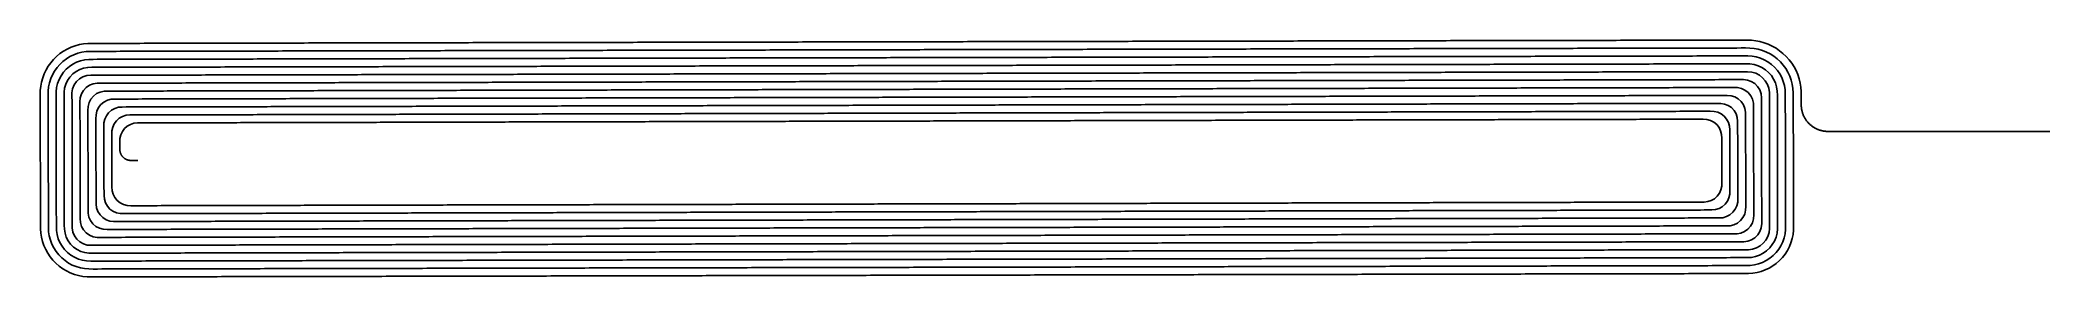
# Model space of a CAD drawing. Header units: millimetres. Extents: x -39.2 to 50.5, y -5.2 to 5.4.
import ezdxf

# ---------------------------------------------------------------- set-up
doc = ezdxf.new("R2010")
doc.units = ezdxf.units.MM
doc.layers.add('COPPER_L1_TOP', color=7, linetype='CONTINUOUS')

msp = doc.modelspace()

# ---------------------------------------------------------------- linework, layer by layer
at = {"layer": 'COPPER_L1_TOP'}
for points in [[(50.5, 1.3), (40.6, 1.3), (40.57, 1.3), (40.54, 1.301), (40.51, 1.303), (40.481, 1.306), (40.451, 1.309), (40.421, 1.313), (40.392, 1.318), (40.362, 1.324), (40.333, 1.33), (40.304, 1.337), (40.275, 1.345), (40.246, 1.353), (40.218, 1.362), (40.19, 1.372), (40.162, 1.383), (40.134, 1.394), (40.106, 1.406), (40.079, 1.419), (40.053, 1.432), (40.026, 1.446), (40, 1.461), (39.974, 1.476), (39.949, 1.492), (39.924, 1.509), (39.9, 1.526), (39.875, 1.543), (39.852, 1.562), (39.829, 1.581), (39.806, 1.6), (39.784, 1.62), (39.762, 1.641), (39.741, 1.662), (39.72, 1.684), (39.7, 1.706), (39.681, 1.729), (39.662, 1.752), (39.643, 1.775), (39.626, 1.8), (39.609, 1.824), (39.592, 1.849), (39.576, 1.874), (39.561, 1.9), (39.546, 1.926), (39.532, 1.953), (39.519, 1.979), (39.506, 2.006), (39.494, 2.034), (39.483, 2.062), (39.472, 2.09), (39.462, 2.118), (39.453, 2.146), (39.445, 2.175), (39.437, 2.204), (39.43, 2.233), (39.424, 2.262), (39.418, 2.292), (39.413, 2.321), (39.409, 2.351), (39.406, 2.381), (39.403, 2.41), (39.401, 2.44), (39.4, 2.47), (39.4, 2.5), (39.4, 2.694), (39.399, 2.889), (39.397, 3.083), (39.382, 3.277), (39.352, 3.469), (39.306, 3.658), (39.244, 3.843), (39.168, 4.022), (39.078, 4.194), (38.974, 4.359), (38.857, 4.514), (38.727, 4.66), (38.586, 4.794), (38.435, 4.917), (38.275, 5.027), (38.105, 5.123), (37.929, 5.206), (37.746, 5.274), (37.559, 5.326), (37.368, 5.364), (37.174, 5.385), (36.979, 5.391), (36.784, 5.391), (36.589, 5.391), (36.394, 5.39), (36.199, 5.39), (36.004, 5.389), (35.809, 5.389), (35.614, 5.389), (35.419, 5.388), (35.224, 5.388), (35.03, 5.387), (34.835, 5.387), (34.64, 5.387), (34.445, 5.386), (34.25, 5.386), (34.055, 5.385), (33.86, 5.385), (33.665, 5.385), (33.47, 5.384), (33.275, 5.384), (33.081, 5.383), (32.886, 5.383), (32.691, 5.383), (32.496, 5.382), (32.301, 5.382), (32.106, 5.381), (31.911, 5.381), (31.717, 5.381), (31.522, 5.38), (31.327, 5.38), (31.132, 5.379), (30.937, 5.379), (30.743, 5.379), (30.548, 5.378), (30.353, 5.378), (30.158, 5.378), (29.963, 5.377), (29.769, 5.377), (29.574, 5.376), (29.379, 5.376), (29.184, 5.376), (28.99, 5.375), (28.795, 5.375), (28.6, 5.374), (28.405, 5.374), (28.211, 5.374), (28.016, 5.373), (27.821, 5.373), (27.626, 5.372), (27.432, 5.372), (27.237, 5.372), (27.042, 5.371), (26.848, 5.371), (26.653, 5.37), (26.458, 5.37), (26.264, 5.37), (26.069, 5.369), (25.874, 5.369), (25.68, 5.368), (25.485, 5.368), (25.29, 5.368), (25.096, 5.367), (24.901, 5.367), (24.706, 5.366), (24.512, 5.366), (24.317, 5.366), (24.122, 5.365), (23.928, 5.365), (23.733, 5.365), (23.539, 5.364), (23.344, 5.364), (23.149, 5.363), (22.955, 5.363), (22.76, 5.363), (22.566, 5.362), (22.371, 5.362), (22.177, 5.361), (21.982, 5.361), (21.787, 5.361), (21.593, 5.36), (21.398, 5.36), (21.204, 5.359), (21.009, 5.359), (20.815, 5.359), (20.62, 5.358), (20.426, 5.358), (20.231, 5.357), (20.037, 5.357), (19.842, 5.357), (19.648, 5.356), (19.453, 5.356), (19.259, 5.355), (19.064, 5.355), (18.87, 5.355), (18.675, 5.354), (18.481, 5.354), (18.287, 5.353), (18.092, 5.353), (17.898, 5.353), (17.703, 5.352), (17.509, 5.352), (17.314, 5.351), (17.12, 5.351), (16.925, 5.351), (16.731, 5.35), (16.537, 5.35), (16.342, 5.35), (16.148, 5.349), (15.954, 5.349), (15.759, 5.348), (15.565, 5.348), (15.37, 5.348), (15.176, 5.347), (14.982, 5.347), (14.787, 5.346), (14.593, 5.346), (14.399, 5.346), (14.204, 5.345), (14.01, 5.345), (13.816, 5.344), (13.621, 5.344), (13.427, 5.344), (13.233, 5.343), (13.038, 5.343), (12.844, 5.342), (12.65, 5.342), (12.455, 5.342), (12.261, 5.341), (12.067, 5.341), (11.873, 5.34), (11.678, 5.34), (11.484, 5.34), (11.29, 5.339), (11.096, 5.339)], [(-31.312, 5.252), (-31.505, 5.252), (-31.698, 5.252), (-31.891, 5.251), (-32.084, 5.251), (-32.277, 5.251), (-32.47, 5.25), (-32.663, 5.25), (-32.856, 5.249), (-33.049, 5.249), (-33.242, 5.249), (-33.435, 5.248), (-33.628, 5.248), (-33.821, 5.247), (-34.014, 5.247), (-34.207, 5.247), (-34.4, 5.246), (-34.593, 5.246), (-34.786, 5.245), (-34.979, 5.245), (-35.172, 5.245), (-35.365, 5.244), (-35.558, 5.244), (-35.751, 5.243), (-35.944, 5.243), (-36.136, 5.243), (-36.329, 5.242), (-36.522, 5.242), (-36.715, 5.241), (-36.908, 5.241), (-37.101, 5.238), (-37.293, 5.221), (-37.483, 5.187), (-37.669, 5.137), (-37.85, 5.071), (-38.025, 4.99), (-38.193, 4.894), (-38.351, 4.784), (-38.5, 4.66), (-38.637, 4.525), (-38.762, 4.378), (-38.874, 4.22), (-38.972, 4.054), (-39.055, 3.879), (-39.123, 3.698), (-39.175, 3.512), (-39.211, 3.322), (-39.23, 3.13), (-39.234, 2.937), (-39.233, 2.743), (-39.233, 2.55), (-39.232, 2.357), (-39.232, 2.163), (-39.232, 1.97), (-39.231, 1.776), (-39.231, 1.583), (-39.23, 1.39), (-39.23, 1.196), (-39.23, 1.003), (-39.229, 0.81), (-39.229, 0.616), (-39.228, 0.423), (-39.228, 0.23), (-39.228, 0.036), (-39.227, -0.157), (-39.227, -0.35), (-39.226, -0.544), (-39.226, -0.737), (-39.226, -0.93), (-39.225, -1.123), (-39.225, -1.317), (-39.224, -1.51), (-39.224, -1.703), (-39.224, -1.896), (-39.223, -2.09), (-39.223, -2.283), (-39.223, -2.476), (-39.222, -2.669), (-39.222, -2.863), (-39.221, -3.056), (-39.207, -3.249), (-39.177, -3.439), (-39.13, -3.627), (-39.067, -3.81), (-38.988, -3.986), (-38.894, -4.155), (-38.786, -4.316), (-38.665, -4.466), (-38.53, -4.605), (-38.384, -4.732), (-38.228, -4.846), (-38.062, -4.946), (-37.888, -5.03), (-37.707, -5.1), (-37.521, -5.153), (-37.331, -5.19), (-37.139, -5.21), (-36.945, -5.214), (-36.751, -5.214), (-36.558, -5.213), (-36.364, -5.213), (-36.17, -5.213), (-35.976, -5.212), (-35.783, -5.212), (-35.589, -5.211), (-35.395, -5.211), (-35.202, -5.211), (-35.008, -5.21), (-34.814, -5.21), (-34.62, -5.21), (-34.427, -5.209), (-34.233, -5.209), (-34.039, -5.208), (-33.846, -5.208), (-33.652, -5.208), (-33.459, -5.207), (-33.265, -5.207), (-33.071, -5.206), (-32.878, -5.206), (-32.684, -5.206), (-32.49, -5.205), (-32.297, -5.205), (-32.103, -5.204), (-31.91, -5.204), (-31.716, -5.204), (-31.522, -5.203), (-31.329, -5.203), (-31.135, -5.202), (-30.942, -5.202), (-30.748, -5.202), (-30.554, -5.201), (-30.361, -5.201), (-30.167, -5.2), (-29.974, -5.2), (-29.78, -5.2), (-29.587, -5.199), (-29.393, -5.199), (-29.2, -5.198), (-29.006, -5.198), (-28.813, -5.198), (-28.619, -5.197), (-28.426, -5.197), (-28.232, -5.196), (-28.039, -5.196), (-27.845, -5.196), (-27.652, -5.195), (-27.458, -5.195), (-27.265, -5.195), (-27.071, -5.194), (-26.878, -5.194), (-26.684, -5.193), (-26.491, -5.193), (-26.297, -5.193), (-26.104, -5.192), (-25.911, -5.192), (-25.717, -5.191), (-25.524, -5.191), (-25.33, -5.191), (-25.137, -5.19), (-24.943, -5.19), (-24.75, -5.189), (-24.557, -5.189), (-24.363, -5.189), (-24.17, -5.188), (-23.976, -5.188), (-23.783, -5.187), (-23.59, -5.187), (-23.396, -5.187), (-23.203, -5.186), (-23.01, -5.186), (-22.816, -5.185), (-22.623, -5.185), (-22.43, -5.185), (-22.236, -5.184), (-22.043, -5.184), (-21.85, -5.183), (-21.656, -5.183), (-21.463, -5.183), (-21.27, -5.182), (-21.076, -5.182), (-20.883, -5.181), (-20.69, -5.181), (-20.497, -5.181), (-20.303, -5.18), (-20.11, -5.18), (-19.917, -5.18), (-19.724, -5.179), (-19.53, -5.179), (-19.337, -5.178), (-19.144, -5.178), (-18.951, -5.178), (-18.757, -5.177), (-18.564, -5.177), (-18.371, -5.176), (-18.178, -5.176), (-17.984, -5.176), (-17.791, -5.175), (-17.598, -5.175), (-17.405, -5.174), (-17.212, -5.174), (-17.018, -5.174), (-16.825, -5.173), (-16.632, -5.173), (-16.439, -5.172), (-16.246, -5.172), (-16.053, -5.172), (-15.86, -5.171), (-15.666, -5.171), (-15.473, -5.17), (-15.28, -5.17), (-15.087, -5.17), (-14.894, -5.169), (-14.701, -5.169), (-14.508, -5.168), (-14.315, -5.168), (-14.121, -5.168), (-13.928, -5.167), (-13.735, -5.167), (-13.542, -5.167), (-13.349, -5.166)], [(-26.321, 4.907), (-26.511, 4.907), (-26.702, 4.906), (-26.893, 4.906), (-27.083, 4.905), (-27.274, 4.905), (-27.465, 4.905), (-27.655, 4.904), (-27.846, 4.904), (-28.037, 4.903), (-28.227, 4.903), (-28.418, 4.903), (-28.609, 4.902), (-28.799, 4.902), (-28.99, 4.901), (-29.18, 4.901), (-29.371, 4.901), (-29.562, 4.9), (-29.752, 4.9), (-29.943, 4.899), (-30.133, 4.899), (-30.324, 4.899), (-30.515, 4.898), (-30.705, 4.898), (-30.896, 4.898), (-31.086, 4.897), (-31.277, 4.897), (-31.467, 4.896), (-31.658, 4.896), (-31.848, 4.896), (-32.039, 4.895), (-32.229, 4.895), (-32.42, 4.894), (-32.611, 4.894), (-32.801, 4.894), (-32.992, 4.893), (-33.182, 4.893), (-33.373, 4.892), (-33.563, 4.892), (-33.754, 4.892), (-33.944, 4.891), (-34.134, 4.891), (-34.325, 4.89), (-34.515, 4.89), (-34.706, 4.89), (-34.896, 4.889), (-35.087, 4.889), (-35.277, 4.888), (-35.468, 4.888), (-35.658, 4.888), (-35.848, 4.887), (-36.039, 4.887), (-36.229, 4.886), (-36.42, 4.886), (-36.61, 4.886), (-36.8, 4.885), (-36.991, 4.885), (-37.181, 4.876), (-37.369, 4.848), (-37.554, 4.801), (-37.733, 4.735), (-37.904, 4.652), (-38.066, 4.552), (-38.217, 4.436), (-38.356, 4.305), (-38.48, 4.161), (-38.59, 4.005), (-38.683, 3.839), (-38.759, 3.664), (-38.817, 3.482), (-38.856, 3.295), (-38.876, 3.105), (-38.879, 2.915), (-38.878, 2.724), (-38.878, 2.533), (-38.877, 2.342), (-38.877, 2.151), (-38.877, 1.96), (-38.876, 1.769), (-38.876, 1.578), (-38.875, 1.387), (-38.875, 1.197), (-38.875, 1.006), (-38.874, 0.815), (-38.874, 0.624), (-38.873, 0.433), (-38.873, 0.242), (-38.873, 0.051), (-38.872, -0.139), (-38.872, -0.33), (-38.871, -0.521), (-38.871, -0.712), (-38.871, -0.903), (-38.87, -1.094), (-38.87, -1.284), (-38.87, -1.475), (-38.869, -1.666), (-38.869, -1.857), (-38.868, -2.047), (-38.868, -2.238), (-38.868, -2.429), (-38.867, -2.62), (-38.867, -2.811), (-38.866, -3.001), (-38.856, -3.192), (-38.826, -3.38), (-38.778, -3.564), (-38.71, -3.743), (-38.625, -3.914), (-38.523, -4.075), (-38.405, -4.225), (-38.272, -4.362), (-38.125, -4.484), (-37.967, -4.592), (-37.799, -4.682), (-37.622, -4.755), (-37.439, -4.809), (-37.251, -4.844), (-37.061, -4.859), (-36.869, -4.86), (-36.678, -4.86), (-36.487, -4.859), (-36.295, -4.859), (-36.104, -4.858), (-35.913, -4.858), (-35.722, -4.858), (-35.53, -4.857), (-35.339, -4.857), (-35.148, -4.857), (-34.957, -4.856), (-34.766, -4.856), (-34.574, -4.855), (-34.383, -4.855), (-34.192, -4.855), (-34.001, -4.854), (-33.81, -4.854), (-33.618, -4.853), (-33.427, -4.853), (-33.236, -4.853), (-33.045, -4.852), (-32.854, -4.852), (-32.662, -4.851), (-32.471, -4.851), (-32.28, -4.851), (-32.089, -4.85), (-31.898, -4.85), (-31.707, -4.849), (-31.516, -4.849), (-31.325, -4.849), (-31.133, -4.848), (-30.942, -4.848), (-30.751, -4.847), (-30.56, -4.847), (-30.369, -4.847), (-30.178, -4.846), (-29.987, -4.846), (-29.796, -4.845), (-29.605, -4.845), (-29.414, -4.845), (-29.223, -4.844), (-29.031, -4.844), (-28.84, -4.843), (-28.649, -4.843), (-28.458, -4.843), (-28.267, -4.842), (-28.076, -4.842), (-27.885, -4.842), (-27.694, -4.841), (-27.503, -4.841), (-27.312, -4.84), (-27.121, -4.84), (-26.93, -4.84), (-26.739, -4.839), (-26.548, -4.839), (-26.357, -4.838), (-26.166, -4.838), (-25.975, -4.838), (-25.784, -4.837), (-25.593, -4.837), (-25.402, -4.836), (-25.212, -4.836), (-25.021, -4.836), (-24.83, -4.835), (-24.639, -4.835), (-24.448, -4.834), (-24.257, -4.834), (-24.066, -4.834), (-23.875, -4.833), (-23.684, -4.833), (-23.493, -4.832), (-23.302, -4.832), (-23.111, -4.832), (-22.921, -4.831), (-22.73, -4.831), (-22.539, -4.83), (-22.348, -4.83), (-22.157, -4.83), (-21.966, -4.829), (-21.775, -4.829), (-21.585, -4.829), (-21.394, -4.828), (-21.203, -4.828), (-21.012, -4.827), (-20.821, -4.827), (-20.63, -4.827), (-20.44, -4.826), (-20.249, -4.826), (-20.058, -4.825), (-19.867, -4.825), (-19.677, -4.825), (-19.486, -4.824), (-19.295, -4.824), (-19.104, -4.823), (-18.913, -4.823), (-18.723, -4.823), (-18.532, -4.822), (-18.341, -4.822), (-18.15, -4.821), (-17.96, -4.821), (-17.769, -4.821)], [(-21.445, 4.561), (-21.634, 4.561), (-21.822, 4.561), (-22.01, 4.56), (-22.199, 4.56), (-22.387, 4.56), (-22.575, 4.559), (-22.763, 4.559), (-22.952, 4.558), (-23.14, 4.558), (-23.328, 4.558), (-23.517, 4.557), (-23.705, 4.557), (-23.893, 4.556), (-24.082, 4.556), (-24.27, 4.556), (-24.458, 4.555), (-24.646, 4.555), (-24.835, 4.554), (-25.023, 4.554), (-25.211, 4.554), (-25.399, 4.553), (-25.588, 4.553), (-25.776, 4.552), (-25.964, 4.552), (-26.152, 4.552), (-26.34, 4.551), (-26.529, 4.551), (-26.717, 4.55), (-26.905, 4.55), (-27.093, 4.55), (-27.281, 4.549), (-27.47, 4.549), (-27.658, 4.548), (-27.846, 4.548), (-28.034, 4.548), (-28.222, 4.547), (-28.41, 4.547), (-28.598, 4.546), (-28.787, 4.546), (-28.975, 4.546), (-29.163, 4.545), (-29.351, 4.545), (-29.539, 4.545), (-29.727, 4.544), (-29.915, 4.544), (-30.103, 4.543), (-30.291, 4.543), (-30.48, 4.543), (-30.668, 4.542), (-30.856, 4.542), (-31.044, 4.541), (-31.232, 4.541), (-31.42, 4.541), (-31.608, 4.54), (-31.796, 4.54), (-31.984, 4.539), (-32.172, 4.539), (-32.36, 4.539), (-32.548, 4.538), (-32.736, 4.538), (-32.924, 4.537), (-33.112, 4.537), (-33.3, 4.537), (-33.488, 4.536), (-33.676, 4.536), (-33.864, 4.535), (-34.052, 4.535), (-34.24, 4.535), (-34.428, 4.534), (-34.616, 4.534), (-34.804, 4.533), (-34.992, 4.533), (-35.18, 4.533), (-35.368, 4.532), (-35.556, 4.532), (-35.744, 4.532), (-35.932, 4.531), (-36.12, 4.531), (-36.308, 4.53), (-36.495, 4.53), (-36.683, 4.53), (-36.871, 4.529), (-37.059, 4.528), (-37.246, 4.508), (-37.429, 4.466), (-37.606, 4.402), (-37.773, 4.317), (-37.929, 4.212), (-38.071, 4.088), (-38.196, 3.948), (-38.303, 3.793), (-38.391, 3.627), (-38.457, 3.451), (-38.501, 3.267), (-38.522, 3.08), (-38.524, 2.892), (-38.523, 2.704), (-38.523, 2.515), (-38.522, 2.327), (-38.522, 2.138), (-38.522, 1.95), (-38.521, 1.761), (-38.521, 1.573), (-38.52, 1.385), (-38.52, 1.196), (-38.52, 1.008), (-38.519, 0.819), (-38.519, 0.631), (-38.518, 0.443), (-38.518, 0.254), (-38.518, 0.066), (-38.517, -0.122), (-38.517, -0.311), (-38.517, -0.499), (-38.516, -0.687), (-38.516, -0.876), (-38.515, -1.064), (-38.515, -1.252), (-38.515, -1.441), (-38.514, -1.629), (-38.514, -1.817), (-38.513, -2.006), (-38.513, -2.194), (-38.513, -2.382), (-38.512, -2.57), (-38.512, -2.759), (-38.511, -2.947), (-38.505, -3.135), (-38.476, -3.321), (-38.424, -3.502), (-38.35, -3.675), (-38.256, -3.838), (-38.141, -3.987), (-38.009, -4.122), (-37.861, -4.238), (-37.699, -4.336), (-37.527, -4.412), (-37.347, -4.467), (-37.161, -4.498), (-36.972, -4.506), (-36.783, -4.506), (-36.594, -4.505), (-36.406, -4.505), (-36.217, -4.505), (-36.028, -4.504), (-35.839, -4.504), (-35.65, -4.504), (-35.462, -4.503), (-35.273, -4.503), (-35.084, -4.502), (-34.895, -4.502), (-34.707, -4.502), (-34.518, -4.501), (-34.329, -4.501), (-34.14, -4.5), (-33.952, -4.5), (-33.763, -4.5), (-33.574, -4.499), (-33.385, -4.499), (-33.197, -4.498), (-33.008, -4.498), (-32.819, -4.498), (-32.631, -4.497), (-32.442, -4.497), (-32.253, -4.496), (-32.065, -4.496), (-31.876, -4.496), (-31.687, -4.495), (-31.499, -4.495), (-31.31, -4.494), (-31.121, -4.494), (-30.933, -4.494), (-30.744, -4.493), (-30.555, -4.493), (-30.367, -4.492), (-30.178, -4.492), (-29.99, -4.492), (-29.801, -4.491), (-29.612, -4.491), (-29.424, -4.49), (-29.235, -4.49), (-29.047, -4.49), (-28.858, -4.489), (-28.669, -4.489), (-28.481, -4.489), (-28.292, -4.488), (-28.104, -4.488), (-27.915, -4.487), (-27.727, -4.487), (-27.538, -4.487), (-27.35, -4.486), (-27.161, -4.486), (-26.972, -4.485), (-26.784, -4.485), (-26.595, -4.485), (-26.407, -4.484), (-26.218, -4.484), (-26.03, -4.483), (-25.841, -4.483), (-25.653, -4.483), (-25.464, -4.482), (-25.276, -4.482), (-25.087, -4.481), (-24.899, -4.481), (-24.711, -4.481), (-24.522, -4.48), (-24.334, -4.48), (-24.145, -4.479), (-23.957, -4.479), (-23.768, -4.479), (-23.58, -4.478), (-23.391, -4.478), (-23.203, -4.477), (-23.015, -4.477), (-22.826, -4.477), (-22.638, -4.476), (-22.449, -4.476), (-22.261, -4.476), (-22.073, -4.475)], [(11.096, 5.339), (10.901, 5.338), (10.707, 5.338), (10.513, 5.338), (10.319, 5.337), (10.124, 5.337), (9.93, 5.337), (9.736, 5.336), (9.542, 5.336), (9.348, 5.335), (9.153, 5.335), (8.959, 5.335), (8.765, 5.334), (8.571, 5.334), (8.377, 5.333), (8.183, 5.333), (7.988, 5.333), (7.794, 5.332), (7.6, 5.332), (7.406, 5.331), (7.212, 5.331), (7.018, 5.331), (6.824, 5.33), (6.629, 5.33), (6.435, 5.329), (6.241, 5.329), (6.047, 5.329), (5.853, 5.328), (5.659, 5.328), (5.465, 5.327), (5.271, 5.327), (5.077, 5.327), (4.883, 5.326), (4.689, 5.326), (4.494, 5.325), (4.3, 5.325), (4.106, 5.325), (3.912, 5.324), (3.718, 5.324), (3.524, 5.323), (3.33, 5.323), (3.136, 5.323), (2.942, 5.322), (2.748, 5.322), (2.554, 5.322), (2.36, 5.321), (2.166, 5.321), (1.972, 5.32), (1.778, 5.32), (1.584, 5.32), (1.39, 5.319), (1.196, 5.319), (1.002, 5.318), (0.808, 5.318), (0.614, 5.318), (0.42, 5.317), (0.226, 5.317), (0.033, 5.316), (-0.161, 5.316), (-0.355, 5.316), (-0.549, 5.315), (-0.743, 5.315), (-0.937, 5.314), (-1.131, 5.314), (-1.325, 5.314), (-1.519, 5.313), (-1.713, 5.313), (-1.906, 5.312), (-2.1, 5.312), (-2.294, 5.312), (-2.488, 5.311), (-2.682, 5.311), (-2.876, 5.31), (-3.07, 5.31), (-3.264, 5.31), (-3.457, 5.309), (-3.651, 5.309), (-3.845, 5.308), (-4.039, 5.308), (-4.233, 5.308), (-4.426, 5.307), (-4.62, 5.307), (-4.814, 5.307), (-5.008, 5.306), (-5.202, 5.306), (-5.395, 5.305), (-5.589, 5.305), (-5.783, 5.305), (-5.977, 5.304), (-6.17, 5.304), (-6.364, 5.303), (-6.558, 5.303), (-6.752, 5.303), (-6.945, 5.302), (-7.139, 5.302), (-7.333, 5.301), (-7.527, 5.301), (-7.72, 5.301), (-7.914, 5.3), (-8.108, 5.3), (-8.301, 5.299), (-8.495, 5.299), (-8.689, 5.299), (-8.883, 5.298), (-9.076, 5.298), (-9.27, 5.297), (-9.464, 5.297), (-9.657, 5.297), (-9.851, 5.296), (-10.044, 5.296), (-10.238, 5.295), (-10.432, 5.295), (-10.625, 5.295), (-10.819, 5.294), (-11.013, 5.294), (-11.206, 5.294), (-11.4, 5.293), (-11.593, 5.293), (-11.787, 5.292), (-11.981, 5.292), (-12.174, 5.292), (-12.368, 5.291), (-12.561, 5.291), (-12.755, 5.29), (-12.949, 5.29), (-13.142, 5.29), (-13.336, 5.289), (-13.529, 5.289), (-13.723, 5.288), (-13.916, 5.288), (-14.11, 5.288), (-14.303, 5.287), (-14.497, 5.287), (-14.69, 5.286), (-14.884, 5.286), (-15.077, 5.286), (-15.271, 5.285), (-15.464, 5.285), (-15.658, 5.284), (-15.851, 5.284), (-16.045, 5.284), (-16.238, 5.283), (-16.432, 5.283), (-16.625, 5.282), (-16.819, 5.282), (-17.012, 5.282), (-17.206, 5.281), (-17.399, 5.281), (-17.592, 5.28), (-17.786, 5.28), (-17.979, 5.28), (-18.173, 5.279), (-18.366, 5.279), (-18.56, 5.279), (-18.753, 5.278), (-18.946, 5.278), (-19.14, 5.277), (-19.333, 5.277), (-19.527, 5.277), (-19.72, 5.276), (-19.913, 5.276), (-20.107, 5.275), (-20.3, 5.275), (-20.493, 5.275), (-20.687, 5.274), (-20.88, 5.274), (-21.073, 5.273), (-21.267, 5.273), (-21.46, 5.273), (-21.653, 5.272), (-21.847, 5.272), (-22.04, 5.271), (-22.233, 5.271), (-22.427, 5.271), (-22.62, 5.27), (-22.813, 5.27), (-23.006, 5.269), (-23.2, 5.269), (-23.393, 5.269), (-23.586, 5.268), (-23.779, 5.268), (-23.973, 5.267), (-24.166, 5.267), (-24.359, 5.267), (-24.552, 5.266), (-24.746, 5.266), (-24.939, 5.266), (-25.132, 5.265), (-25.325, 5.265), (-25.519, 5.264), (-25.712, 5.264), (-25.905, 5.264), (-26.098, 5.263), (-26.291, 5.263), (-26.484, 5.262), (-26.678, 5.262), (-26.871, 5.262), (-27.064, 5.261), (-27.257, 5.261), (-27.45, 5.26), (-27.643, 5.26), (-27.837, 5.26), (-28.03, 5.259), (-28.223, 5.259), (-28.416, 5.258), (-28.609, 5.258), (-28.802, 5.258), (-28.995, 5.257), (-29.188, 5.257), (-29.382, 5.256), (-29.575, 5.256), (-29.768, 5.256), (-29.961, 5.255), (-30.154, 5.255), (-30.347, 5.254), (-30.54, 5.254), (-30.733, 5.254), (-30.926, 5.253), (-31.119, 5.253), (-31.312, 5.252)], [(15.574, 4.993), (15.382, 4.993), (15.19, 4.993), (14.998, 4.992), (14.806, 4.992), (14.614, 4.991), (14.422, 4.991), (14.23, 4.991), (14.039, 4.99), (13.847, 4.99), (13.655, 4.989), (13.463, 4.989), (13.271, 4.989), (13.079, 4.988), (12.887, 4.988), (12.696, 4.987), (12.504, 4.987), (12.312, 4.987), (12.12, 4.986), (11.928, 4.986), (11.737, 4.985), (11.545, 4.985), (11.353, 4.985), (11.161, 4.984), (10.97, 4.984), (10.778, 4.984), (10.586, 4.983), (10.394, 4.983), (10.202, 4.982), (10.011, 4.982), (9.819, 4.982), (9.627, 4.981), (9.436, 4.981), (9.244, 4.98), (9.052, 4.98), (8.86, 4.98), (8.669, 4.979), (8.477, 4.979), (8.285, 4.978), (8.094, 4.978), (7.902, 4.978), (7.71, 4.977), (7.519, 4.977), (7.327, 4.976), (7.135, 4.976), (6.944, 4.976), (6.752, 4.975), (6.56, 4.975), (6.369, 4.974), (6.177, 4.974), (5.985, 4.974), (5.794, 4.973), (5.602, 4.973), (5.411, 4.972), (5.219, 4.972), (5.027, 4.972), (4.836, 4.971), (4.644, 4.971), (4.453, 4.97), (4.261, 4.97), (4.069, 4.97), (3.878, 4.969), (3.686, 4.969), (3.495, 4.969), (3.303, 4.968), (3.112, 4.968), (2.92, 4.967), (2.729, 4.967), (2.537, 4.967), (2.346, 4.966), (2.154, 4.966), (1.962, 4.965), (1.771, 4.965), (1.579, 4.965), (1.388, 4.964), (1.197, 4.964), (1.005, 4.963), (0.814, 4.963), (0.622, 4.963), (0.431, 4.962), (0.239, 4.962), (0.048, 4.961), (-0.144, 4.961), (-0.335, 4.961), (-0.527, 4.96), (-0.718, 4.96), (-0.91, 4.959), (-1.101, 4.959), (-1.292, 4.959), (-1.484, 4.958), (-1.675, 4.958), (-1.867, 4.957), (-2.058, 4.957), (-2.249, 4.957), (-2.441, 4.956), (-2.632, 4.956), (-2.824, 4.956), (-3.015, 4.955), (-3.206, 4.955), (-3.398, 4.954), (-3.589, 4.954), (-3.78, 4.954), (-3.972, 4.953), (-4.163, 4.953), (-4.354, 4.952), (-4.546, 4.952), (-4.737, 4.952), (-4.928, 4.951), (-5.12, 4.951), (-5.311, 4.95), (-5.502, 4.95), (-5.693, 4.95), (-5.885, 4.949), (-6.076, 4.949), (-6.267, 4.948), (-6.459, 4.948), (-6.65, 4.948), (-6.841, 4.947), (-7.032, 4.947), (-7.224, 4.946), (-7.415, 4.946), (-7.606, 4.946), (-7.797, 4.945), (-7.989, 4.945), (-8.18, 4.944), (-8.371, 4.944), (-8.562, 4.944), (-8.753, 4.943), (-8.945, 4.943), (-9.136, 4.942), (-9.327, 4.942), (-9.518, 4.942), (-9.709, 4.941), (-9.901, 4.941), (-10.092, 4.941), (-10.283, 4.94), (-10.474, 4.94), (-10.665, 4.939), (-10.856, 4.939), (-11.047, 4.939), (-11.239, 4.938), (-11.43, 4.938), (-11.621, 4.937), (-11.812, 4.937), (-12.003, 4.937), (-12.194, 4.936), (-12.385, 4.936), (-12.576, 4.935), (-12.767, 4.935), (-12.958, 4.935), (-13.15, 4.934), (-13.341, 4.934), (-13.532, 4.933), (-13.723, 4.933), (-13.914, 4.933), (-14.105, 4.932), (-14.296, 4.932), (-14.487, 4.931), (-14.678, 4.931), (-14.869, 4.931), (-15.06, 4.93), (-15.251, 4.93), (-15.442, 4.929), (-15.633, 4.929), (-15.824, 4.929), (-16.015, 4.928), (-16.206, 4.928), (-16.397, 4.927), (-16.588, 4.927), (-16.779, 4.927), (-16.97, 4.926), (-17.161, 4.926), (-17.352, 4.926), (-17.543, 4.925), (-17.734, 4.925), (-17.925, 4.924), (-18.116, 4.924), (-18.307, 4.924), (-18.498, 4.923), (-18.688, 4.923), (-18.879, 4.922), (-19.07, 4.922), (-19.261, 4.922), (-19.452, 4.921), (-19.643, 4.921), (-19.834, 4.92), (-20.025, 4.92), (-20.216, 4.92), (-20.406, 4.919), (-20.597, 4.919), (-20.788, 4.918), (-20.979, 4.918), (-21.17, 4.918), (-21.361, 4.917), (-21.552, 4.917), (-21.742, 4.916), (-21.933, 4.916), (-22.124, 4.916), (-22.315, 4.915), (-22.506, 4.915), (-22.696, 4.914), (-22.887, 4.914), (-23.078, 4.914), (-23.269, 4.913), (-23.46, 4.913), (-23.65, 4.913), (-23.841, 4.912), (-24.032, 4.912), (-24.223, 4.911), (-24.413, 4.911), (-24.604, 4.911), (-24.795, 4.91), (-24.986, 4.91), (-25.176, 4.909), (-25.367, 4.909), (-25.558, 4.909), (-25.748, 4.908), (-25.939, 4.908), (-26.13, 4.907), (-26.321, 4.907)], [(19.935, 4.648), (19.746, 4.647), (19.556, 4.647), (19.367, 4.647), (19.177, 4.646), (18.988, 4.646), (18.798, 4.645), (18.609, 4.645), (18.419, 4.645), (18.23, 4.644), (18.04, 4.644), (17.851, 4.644), (17.661, 4.643), (17.472, 4.643), (17.282, 4.642), (17.093, 4.642), (16.903, 4.642), (16.714, 4.641), (16.524, 4.641), (16.335, 4.64), (16.145, 4.64), (15.956, 4.64), (15.766, 4.639), (15.577, 4.639), (15.388, 4.638), (15.198, 4.638), (15.009, 4.638), (14.819, 4.637), (14.63, 4.637), (14.441, 4.636), (14.251, 4.636), (14.062, 4.636), (13.872, 4.635), (13.683, 4.635), (13.494, 4.634), (13.304, 4.634), (13.115, 4.634), (12.926, 4.633), (12.736, 4.633), (12.547, 4.632), (12.358, 4.632), (12.168, 4.632), (11.979, 4.631), (11.79, 4.631), (11.6, 4.631), (11.411, 4.63), (11.222, 4.63), (11.032, 4.629), (10.843, 4.629), (10.654, 4.629), (10.464, 4.628), (10.275, 4.628), (10.086, 4.627), (9.897, 4.627), (9.707, 4.627), (9.518, 4.626), (9.329, 4.626), (9.14, 4.625), (8.95, 4.625), (8.761, 4.625), (8.572, 4.624), (8.383, 4.624), (8.193, 4.623), (8.004, 4.623), (7.815, 4.623), (7.626, 4.622), (7.437, 4.622), (7.247, 4.621), (7.058, 4.621), (6.869, 4.621), (6.68, 4.62), (6.491, 4.62), (6.302, 4.619), (6.112, 4.619), (5.923, 4.619), (5.734, 4.618), (5.545, 4.618), (5.356, 4.617), (5.167, 4.617), (4.978, 4.617), (4.789, 4.616), (4.599, 4.616), (4.41, 4.616), (4.221, 4.615), (4.032, 4.615), (3.843, 4.614), (3.654, 4.614), (3.465, 4.614), (3.276, 4.613), (3.087, 4.613), (2.898, 4.612), (2.709, 4.612), (2.52, 4.612), (2.331, 4.611), (2.141, 4.611), (1.952, 4.61), (1.763, 4.61), (1.574, 4.61), (1.385, 4.609), (1.196, 4.609), (1.007, 4.608), (0.818, 4.608), (0.629, 4.608), (0.44, 4.607), (0.251, 4.607), (0.062, 4.606), (-0.127, 4.606), (-0.316, 4.606), (-0.505, 4.605), (-0.693, 4.605), (-0.882, 4.604), (-1.071, 4.604), (-1.26, 4.604), (-1.449, 4.603), (-1.638, 4.603), (-1.827, 4.603), (-2.016, 4.602), (-2.205, 4.602), (-2.394, 4.601), (-2.583, 4.601), (-2.772, 4.601), (-2.961, 4.6), (-3.149, 4.6), (-3.338, 4.599), (-3.527, 4.599), (-3.716, 4.599), (-3.905, 4.598), (-4.094, 4.598), (-4.283, 4.597), (-4.471, 4.597), (-4.66, 4.597), (-4.849, 4.596), (-5.038, 4.596), (-5.227, 4.595), (-5.416, 4.595), (-5.604, 4.595), (-5.793, 4.594), (-5.982, 4.594), (-6.171, 4.593), (-6.36, 4.593), (-6.548, 4.593), (-6.737, 4.592), (-6.926, 4.592), (-7.115, 4.591), (-7.304, 4.591), (-7.492, 4.591), (-7.681, 4.59), (-7.87, 4.59), (-8.059, 4.589), (-8.247, 4.589), (-8.436, 4.589), (-8.625, 4.588), (-8.813, 4.588), (-9.002, 4.588), (-9.191, 4.587), (-9.38, 4.587), (-9.568, 4.586), (-9.757, 4.586), (-9.946, 4.586), (-10.134, 4.585), (-10.323, 4.585), (-10.512, 4.584), (-10.7, 4.584), (-10.889, 4.584), (-11.078, 4.583), (-11.266, 4.583), (-11.455, 4.582), (-11.644, 4.582), (-11.832, 4.582), (-12.021, 4.581), (-12.209, 4.581), (-12.398, 4.58), (-12.587, 4.58), (-12.775, 4.58), (-12.964, 4.579), (-13.152, 4.579), (-13.341, 4.578), (-13.53, 4.578), (-13.718, 4.578), (-13.907, 4.577), (-14.095, 4.577), (-14.284, 4.576), (-14.472, 4.576), (-14.661, 4.576), (-14.85, 4.575), (-15.038, 4.575), (-15.227, 4.575), (-15.415, 4.574), (-15.604, 4.574), (-15.792, 4.573), (-15.981, 4.573), (-16.169, 4.573), (-16.358, 4.572), (-16.546, 4.572), (-16.735, 4.571), (-16.923, 4.571), (-17.112, 4.571), (-17.3, 4.57), (-17.489, 4.57), (-17.677, 4.569), (-17.866, 4.569), (-18.054, 4.569), (-18.242, 4.568), (-18.431, 4.568), (-18.619, 4.567), (-18.808, 4.567), (-18.996, 4.567), (-19.185, 4.566), (-19.373, 4.566), (-19.561, 4.565), (-19.75, 4.565), (-19.938, 4.565), (-20.127, 4.564), (-20.315, 4.564), (-20.503, 4.563), (-20.692, 4.563), (-20.88, 4.563), (-21.068, 4.562), (-21.257, 4.562), (-21.445, 4.561)], [(28.802, -5.08), (28.994, -5.079), (29.186, -5.079), (29.377, -5.079), (29.569, -5.078), (29.761, -5.078), (29.953, -5.077), (30.145, -5.077), (30.337, -5.077), (30.528, -5.076), (30.72, -5.076), (30.912, -5.075), (31.104, -5.075), (31.296, -5.075), (31.487, -5.074), (31.679, -5.074), (31.871, -5.073), (32.063, -5.073), (32.255, -5.073), (32.446, -5.072), (32.638, -5.072), (32.83, -5.071), (33.022, -5.071), (33.213, -5.071), (33.405, -5.07), (33.597, -5.07), (33.789, -5.069), (33.98, -5.069), (34.172, -5.069), (34.364, -5.068), (34.555, -5.068), (34.747, -5.068), (34.939, -5.067), (35.131, -5.067), (35.322, -5.066), (35.514, -5.066), (35.706, -5.066), (35.897, -5.065), (36.089, -5.065), (36.281, -5.064), (36.472, -5.064), (36.664, -5.064), (36.855, -5.063), (37.047, -5.062), (37.238, -5.049), (37.427, -5.017), (37.613, -4.968), (37.793, -4.903), (37.966, -4.82), (38.131, -4.723), (38.286, -4.61), (38.429, -4.483), (38.561, -4.343), (38.679, -4.192), (38.782, -4.03), (38.87, -3.859), (38.942, -3.681), (38.996, -3.497), (39.034, -3.309), (39.053, -3.118), (39.056, -2.926), (39.056, -2.734), (39.055, -2.541), (39.055, -2.349), (39.054, -2.157), (39.054, -1.965), (39.054, -1.773), (39.053, -1.581), (39.053, -1.389), (39.053, -1.196), (39.052, -1.004), (39.052, -0.812), (39.051, -0.62), (39.051, -0.428), (39.051, -0.236), (39.05, -0.044), (39.05, 0.148), (39.049, 0.34), (39.049, 0.532), (39.049, 0.724), (39.048, 0.916), (39.048, 1.108), (39.047, 1.3), (39.047, 1.492), (39.047, 1.685), (39.046, 1.877), (39.046, 2.069), (39.045, 2.261), (39.045, 2.453), (39.045, 2.645), (39.044, 2.837), (39.044, 3.029), (39.032, 3.22), (39.002, 3.41), (38.954, 3.596), (38.889, 3.776), (38.807, 3.95), (38.71, 4.116), (38.597, 4.271), (38.47, 4.416), (38.33, 4.547), (38.178, 4.665), (38.016, 4.768), (37.845, 4.856), (37.666, 4.927), (37.481, 4.981), (37.292, 5.017), (37.101, 5.035), (36.908, 5.037), (36.716, 5.037), (36.523, 5.036), (36.331, 5.036), (36.138, 5.036), (35.946, 5.035), (35.753, 5.035), (35.561, 5.034), (35.369, 5.034), (35.176, 5.034), (34.984, 5.033), (34.791, 5.033), (34.599, 5.032), (34.406, 5.032), (34.214, 5.032), (34.021, 5.031), (33.829, 5.031), (33.637, 5.03), (33.444, 5.03), (33.252, 5.03), (33.059, 5.029), (32.867, 5.029), (32.675, 5.028), (32.482, 5.028), (32.29, 5.028), (32.097, 5.027), (31.905, 5.027), (31.713, 5.026), (31.52, 5.026), (31.328, 5.026), (31.136, 5.025), (30.943, 5.025), (30.751, 5.025), (30.559, 5.024), (30.366, 5.024), (30.174, 5.023), (29.982, 5.023), (29.789, 5.023), (29.597, 5.022), (29.405, 5.022), (29.212, 5.021), (29.02, 5.021), (28.828, 5.021), (28.636, 5.02), (28.443, 5.02), (28.251, 5.019), (28.059, 5.019), (27.866, 5.019), (27.674, 5.018), (27.482, 5.018), (27.29, 5.017), (27.097, 5.017), (26.905, 5.017), (26.713, 5.016), (26.521, 5.016), (26.329, 5.015), (26.136, 5.015), (25.944, 5.015), (25.752, 5.014), (25.56, 5.014), (25.368, 5.013), (25.175, 5.013), (24.983, 5.013), (24.791, 5.012), (24.599, 5.012), (24.407, 5.012), (24.215, 5.011), (24.023, 5.011), (23.83, 5.01), (23.638, 5.01), (23.446, 5.01), (23.254, 5.009), (23.062, 5.009), (22.87, 5.008), (22.678, 5.008), (22.486, 5.008), (22.293, 5.007), (22.101, 5.007), (21.909, 5.006), (21.717, 5.006), (21.525, 5.006), (21.333, 5.005), (21.141, 5.005), (20.949, 5.004), (20.757, 5.004), (20.565, 5.004), (20.373, 5.003), (20.181, 5.003), (19.989, 5.002), (19.797, 5.002), (19.605, 5.002), (19.413, 5.001), (19.221, 5.001), (19.029, 5), (18.837, 5), (18.645, 5), (18.453, 4.999), (18.261, 4.999), (18.069, 4.998), (17.877, 4.998), (17.685, 4.998), (17.493, 4.997), (17.301, 4.997), (17.109, 4.997), (16.917, 4.996), (16.725, 4.996), (16.533, 4.995), (16.341, 4.995), (16.149, 4.995), (15.957, 4.994), (15.765, 4.994), (15.574, 4.993)], [(23.868, -4.734), (24.058, -4.734), (24.247, -4.733), (24.437, -4.733), (24.626, -4.733), (24.816, -4.732), (25.005, -4.732), (25.195, -4.731), (25.384, -4.731), (25.574, -4.731), (25.763, -4.73), (25.953, -4.73), (26.142, -4.73), (26.332, -4.729), (26.521, -4.729), (26.711, -4.728), (26.9, -4.728), (27.089, -4.728), (27.279, -4.727), (27.468, -4.727), (27.658, -4.726), (27.847, -4.726), (28.037, -4.726), (28.226, -4.725), (28.415, -4.725), (28.605, -4.724), (28.794, -4.724), (28.983, -4.724), (29.173, -4.723), (29.362, -4.723), (29.552, -4.722), (29.741, -4.722), (29.93, -4.722), (30.12, -4.721), (30.309, -4.721), (30.498, -4.72), (30.688, -4.72), (30.877, -4.72), (31.066, -4.719), (31.256, -4.719), (31.445, -4.718), (31.634, -4.718), (31.823, -4.718), (32.013, -4.717), (32.202, -4.717), (32.391, -4.716), (32.581, -4.716), (32.77, -4.716), (32.959, -4.715), (33.148, -4.715), (33.338, -4.715), (33.527, -4.714), (33.716, -4.714), (33.905, -4.713), (34.095, -4.713), (34.284, -4.713), (34.473, -4.712), (34.662, -4.712), (34.851, -4.711), (35.041, -4.711), (35.23, -4.711), (35.419, -4.71), (35.608, -4.71), (35.797, -4.709), (35.986, -4.709), (36.176, -4.709), (36.365, -4.708), (36.554, -4.708), (36.743, -4.707), (36.932, -4.707), (37.121, -4.702), (37.309, -4.678), (37.493, -4.633), (37.67, -4.568), (37.84, -4.484), (37.999, -4.381), (38.145, -4.262), (38.278, -4.127), (38.395, -3.978), (38.494, -3.817), (38.576, -3.646), (38.637, -3.466), (38.678, -3.281), (38.699, -3.093), (38.701, -2.903), (38.701, -2.714), (38.7, -2.524), (38.7, -2.334), (38.7, -2.145), (38.699, -1.955), (38.699, -1.765), (38.698, -1.576), (38.698, -1.386), (38.698, -1.196), (38.697, -1.007), (38.697, -0.817), (38.696, -0.628), (38.696, -0.438), (38.696, -0.248), (38.695, -0.059), (38.695, 0.131), (38.694, 0.32), (38.694, 0.51), (38.694, 0.7), (38.693, 0.889), (38.693, 1.079), (38.692, 1.268), (38.692, 1.458), (38.692, 1.647), (38.691, 1.837), (38.691, 2.026), (38.69, 2.216), (38.69, 2.406), (38.69, 2.595), (38.689, 2.785), (38.689, 2.974), (38.681, 3.163), (38.651, 3.351), (38.601, 3.533), (38.531, 3.709), (38.441, 3.876), (38.334, 4.032), (38.209, 4.175), (38.069, 4.303), (37.916, 4.415), (37.75, 4.509), (37.576, 4.583), (37.394, 4.637), (37.207, 4.671), (37.018, 4.683), (36.828, 4.683), (36.637, 4.683), (36.447, 4.682), (36.257, 4.682), (36.067, 4.681), (35.877, 4.681), (35.687, 4.681), (35.497, 4.68), (35.307, 4.68), (35.117, 4.679), (34.927, 4.679), (34.737, 4.679), (34.547, 4.678), (34.357, 4.678), (34.167, 4.677), (33.977, 4.677), (33.788, 4.677), (33.598, 4.676), (33.408, 4.676), (33.218, 4.675), (33.028, 4.675), (32.838, 4.675), (32.648, 4.674), (32.458, 4.674), (32.268, 4.673), (32.078, 4.673), (31.888, 4.673), (31.698, 4.672), (31.508, 4.672), (31.319, 4.672), (31.129, 4.671), (30.939, 4.671), (30.749, 4.67), (30.559, 4.67), (30.369, 4.67), (30.179, 4.669), (29.989, 4.669), (29.8, 4.668), (29.61, 4.668), (29.42, 4.668), (29.23, 4.667), (29.04, 4.667), (28.85, 4.666), (28.661, 4.666), (28.471, 4.666), (28.281, 4.665), (28.091, 4.665), (27.901, 4.664), (27.712, 4.664), (27.522, 4.664), (27.332, 4.663), (27.142, 4.663), (26.953, 4.662), (26.763, 4.662), (26.573, 4.662), (26.383, 4.661), (26.194, 4.661), (26.004, 4.66), (25.814, 4.66), (25.624, 4.66), (25.435, 4.659), (25.245, 4.659), (25.055, 4.659), (24.866, 4.658), (24.676, 4.658), (24.486, 4.657), (24.297, 4.657), (24.107, 4.657), (23.917, 4.656), (23.728, 4.656), (23.538, 4.655), (23.348, 4.655), (23.159, 4.655), (22.969, 4.654), (22.779, 4.654), (22.59, 4.653), (22.4, 4.653), (22.21, 4.653), (22.021, 4.652), (21.831, 4.652), (21.642, 4.651), (21.452, 4.651), (21.262, 4.651), (21.073, 4.65), (20.883, 4.65), (20.694, 4.649), (20.504, 4.649), (20.314, 4.649), (20.125, 4.648), (19.935, 4.648)], [(-16.686, 4.216), (-16.872, 4.216), (-17.058, 4.215), (-17.244, 4.215), (-17.43, 4.214), (-17.616, 4.214), (-17.802, 4.214), (-17.988, 4.213), (-18.174, 4.213), (-18.36, 4.212), (-18.546, 4.212), (-18.732, 4.212), (-18.918, 4.211), (-19.103, 4.211), (-19.289, 4.21), (-19.475, 4.21), (-19.661, 4.21), (-19.847, 4.209), (-20.033, 4.209), (-20.219, 4.208), (-20.405, 4.208), (-20.591, 4.208), (-20.777, 4.207), (-20.963, 4.207), (-21.148, 4.207), (-21.334, 4.206), (-21.52, 4.206), (-21.706, 4.205), (-21.892, 4.205), (-22.078, 4.205), (-22.264, 4.204), (-22.449, 4.204), (-22.635, 4.203), (-22.821, 4.203), (-23.007, 4.203), (-23.193, 4.202), (-23.378, 4.202), (-23.564, 4.201), (-23.75, 4.201), (-23.936, 4.201), (-24.122, 4.2), (-24.307, 4.2), (-24.493, 4.199), (-24.679, 4.199), (-24.865, 4.199), (-25.05, 4.198), (-25.236, 4.198), (-25.422, 4.197), (-25.608, 4.197), (-25.793, 4.197), (-25.979, 4.196), (-26.165, 4.196), (-26.351, 4.195), (-26.536, 4.195), (-26.722, 4.195), (-26.908, 4.194), (-27.093, 4.194), (-27.279, 4.194), (-27.465, 4.193), (-27.651, 4.193), (-27.836, 4.192), (-28.022, 4.192), (-28.208, 4.192), (-28.393, 4.191), (-28.579, 4.191), (-28.764, 4.19), (-28.95, 4.19), (-29.136, 4.19), (-29.321, 4.189), (-29.507, 4.189), (-29.693, 4.188), (-29.878, 4.188), (-30.064, 4.188), (-30.249, 4.187), (-30.435, 4.187), (-30.621, 4.186), (-30.806, 4.186), (-30.992, 4.186), (-31.177, 4.185), (-31.363, 4.185), (-31.549, 4.184), (-31.734, 4.184), (-31.92, 4.184), (-32.105, 4.183), (-32.291, 4.183), (-32.476, 4.182), (-32.662, 4.182), (-32.847, 4.182), (-33.033, 4.181), (-33.218, 4.181), (-33.404, 4.18), (-33.589, 4.18), (-33.775, 4.18), (-33.96, 4.179), (-34.146, 4.179), (-34.331, 4.179), (-34.517, 4.178), (-34.702, 4.178), (-34.888, 4.177), (-35.073, 4.177), (-35.259, 4.177), (-35.444, 4.176), (-35.63, 4.176), (-35.815, 4.175), (-36, 4.175), (-36.186, 4.175), (-36.371, 4.174), (-36.557, 4.174), (-36.742, 4.173), (-36.928, 4.173), (-37.113, 4.167), (-37.295, 4.134), (-37.47, 4.073), (-37.633, 3.985), (-37.781, 3.873), (-37.908, 3.738), (-38.013, 3.585), (-38.093, 3.418), (-38.145, 3.239), (-38.168, 3.055), (-38.169, 2.869), (-38.168, 2.683), (-38.168, 2.497), (-38.167, 2.311), (-38.167, 2.125), (-38.167, 1.939), (-38.166, 1.753), (-38.166, 1.567), (-38.166, 1.382), (-38.165, 1.196), (-38.165, 1.01), (-38.164, 0.824), (-38.164, 0.638), (-38.164, 0.452), (-38.163, 0.266), (-38.163, 0.08), (-38.162, -0.106), (-38.162, -0.292), (-38.162, -0.477), (-38.161, -0.663), (-38.161, -0.849), (-38.16, -1.035), (-38.16, -1.221), (-38.16, -1.407), (-38.159, -1.592), (-38.159, -1.778), (-38.158, -1.964), (-38.158, -2.15), (-38.158, -2.336), (-38.157, -2.522), (-38.157, -2.707), (-38.156, -2.893), (-38.153, -3.079), (-38.125, -3.262), (-38.069, -3.439), (-37.984, -3.605), (-37.874, -3.754), (-37.741, -3.884), (-37.589, -3.992), (-37.422, -4.073), (-37.244, -4.127), (-37.06, -4.151), (-36.873, -4.152), (-36.687, -4.152), (-36.501, -4.151), (-36.314, -4.151), (-36.128, -4.151), (-35.942, -4.15), (-35.755, -4.15), (-35.569, -4.149), (-35.383, -4.149), (-35.196, -4.149), (-35.01, -4.148), (-34.824, -4.148), (-34.637, -4.147), (-34.451, -4.147), (-34.265, -4.147), (-34.079, -4.146), (-33.892, -4.146), (-33.706, -4.145), (-33.52, -4.145), (-33.334, -4.145), (-33.147, -4.144), (-32.961, -4.144), (-32.775, -4.143), (-32.589, -4.143), (-32.402, -4.143), (-32.216, -4.142), (-32.03, -4.142), (-31.844, -4.141), (-31.658, -4.141), (-31.471, -4.141), (-31.285, -4.14), (-31.099, -4.14), (-30.913, -4.139), (-30.727, -4.139), (-30.54, -4.139), (-30.354, -4.138), (-30.168, -4.138), (-29.982, -4.137), (-29.796, -4.137), (-29.61, -4.137), (-29.424, -4.136), (-29.237, -4.136), (-29.051, -4.136), (-28.865, -4.135), (-28.679, -4.135), (-28.493, -4.134), (-28.307, -4.134), (-28.121, -4.134), (-27.935, -4.133), (-27.749, -4.133), (-27.563, -4.132), (-27.376, -4.132), (-27.19, -4.132), (-27.004, -4.131), (-26.818, -4.131), (-26.632, -4.13), (-26.446, -4.13), (-26.26, -4.13)], [(-12.043, 3.87), (-12.226, 3.87), (-12.41, 3.87), (-12.594, 3.869), (-12.777, 3.869), (-12.961, 3.869), (-13.145, 3.868), (-13.328, 3.868), (-13.512, 3.867), (-13.695, 3.867), (-13.879, 3.867), (-14.063, 3.866), (-14.246, 3.866), (-14.43, 3.865), (-14.613, 3.865), (-14.797, 3.865), (-14.981, 3.864), (-15.164, 3.864), (-15.348, 3.863), (-15.531, 3.863), (-15.715, 3.863), (-15.898, 3.862), (-16.082, 3.862), (-16.265, 3.861), (-16.449, 3.861), (-16.632, 3.861), (-16.816, 3.86), (-17, 3.86), (-17.183, 3.859), (-17.367, 3.859), (-17.55, 3.859), (-17.734, 3.858), (-17.917, 3.858), (-18.1, 3.857), (-18.284, 3.857), (-18.467, 3.857), (-18.651, 3.856), (-18.834, 3.856), (-19.018, 3.855), (-19.201, 3.855), (-19.385, 3.855), (-19.568, 3.854), (-19.752, 3.854), (-19.935, 3.854), (-20.118, 3.853), (-20.302, 3.853), (-20.485, 3.852), (-20.669, 3.852), (-20.852, 3.852), (-21.035, 3.851), (-21.219, 3.851), (-21.402, 3.85), (-21.586, 3.85), (-21.769, 3.85), (-21.952, 3.849), (-22.136, 3.849), (-22.319, 3.848), (-22.502, 3.848), (-22.686, 3.848), (-22.869, 3.847), (-23.052, 3.847), (-23.236, 3.846), (-23.419, 3.846), (-23.602, 3.846), (-23.786, 3.845), (-23.969, 3.845), (-24.152, 3.844), (-24.335, 3.844), (-24.519, 3.844), (-24.702, 3.843), (-24.885, 3.843), (-25.069, 3.842), (-25.252, 3.842), (-25.435, 3.842), (-25.618, 3.841), (-25.802, 3.841), (-25.985, 3.841), (-26.168, 3.84), (-26.351, 3.84), (-26.535, 3.839), (-26.718, 3.839), (-26.901, 3.839), (-27.084, 3.838), (-27.267, 3.838), (-27.451, 3.837), (-27.634, 3.837), (-27.817, 3.837), (-28, 3.836), (-28.183, 3.836), (-28.367, 3.835), (-28.55, 3.835), (-28.733, 3.835), (-28.916, 3.834), (-29.099, 3.834), (-29.282, 3.833), (-29.465, 3.833), (-29.649, 3.833), (-29.832, 3.832), (-30.015, 3.832), (-30.198, 3.831), (-30.381, 3.831), (-30.564, 3.831), (-30.747, 3.83), (-30.93, 3.83), (-31.113, 3.829), (-31.297, 3.829), (-31.48, 3.829), (-31.663, 3.828), (-31.846, 3.828), (-32.029, 3.827), (-32.212, 3.827), (-32.395, 3.827), (-32.578, 3.826), (-32.761, 3.826), (-32.944, 3.826), (-33.127, 3.825), (-33.31, 3.825), (-33.493, 3.824), (-33.676, 3.824), (-33.859, 3.824), (-34.042, 3.823), (-34.225, 3.823), (-34.408, 3.822), (-34.591, 3.822), (-34.774, 3.822), (-34.957, 3.821), (-35.14, 3.821), (-35.323, 3.82), (-35.506, 3.82), (-35.689, 3.82), (-35.872, 3.819), (-36.055, 3.819), (-36.238, 3.818), (-36.421, 3.818), (-36.603, 3.818), (-36.786, 3.817), (-36.969, 3.817), (-37.151, 3.802), (-37.326, 3.748), (-37.484, 3.657), (-37.618, 3.532), (-37.72, 3.381), (-37.787, 3.21), (-37.814, 3.029), (-37.814, 2.846), (-37.813, 2.662), (-37.813, 2.479), (-37.813, 2.295), (-37.812, 2.112), (-37.812, 1.928), (-37.811, 1.745), (-37.811, 1.561), (-37.811, 1.378), (-37.81, 1.195), (-37.81, 1.011), (-37.809, 0.828), (-37.809, 0.644), (-37.809, 0.461), (-37.808, 0.277), (-37.808, 0.094), (-37.807, -0.089), (-37.807, -0.273), (-37.807, -0.456), (-37.806, -0.64), (-37.806, -0.823), (-37.805, -1.006), (-37.805, -1.19), (-37.805, -1.373), (-37.804, -1.556), (-37.804, -1.74), (-37.803, -1.923), (-37.803, -2.106), (-37.803, -2.29), (-37.802, -2.473), (-37.802, -2.656), (-37.801, -2.84), (-37.801, -3.023), (-37.774, -3.204), (-37.707, -3.374), (-37.603, -3.525), (-37.468, -3.648), (-37.307, -3.737), (-37.131, -3.788), (-36.947, -3.798), (-36.763, -3.798), (-36.579, -3.798), (-36.395, -3.797), (-36.211, -3.797), (-36.027, -3.796), (-35.843, -3.796), (-35.659, -3.796), (-35.475, -3.795), (-35.291, -3.795), (-35.107, -3.794), (-34.923, -3.794), (-34.739, -3.794), (-34.555, -3.793), (-34.371, -3.793), (-34.188, -3.792), (-34.004, -3.792), (-33.82, -3.792), (-33.636, -3.791), (-33.452, -3.791), (-33.268, -3.79), (-33.084, -3.79), (-32.9, -3.79), (-32.716, -3.789), (-32.532, -3.789), (-32.349, -3.788), (-32.165, -3.788), (-31.981, -3.788), (-31.797, -3.787), (-31.613, -3.787), (-31.429, -3.786), (-31.246, -3.786), (-31.062, -3.786), (-30.878, -3.785), (-30.694, -3.785), (-30.51, -3.785), (-30.327, -3.784)], [(24.181, 4.302), (23.994, 4.302), (23.807, 4.302), (23.619, 4.301), (23.432, 4.301), (23.245, 4.3), (23.058, 4.3), (22.871, 4.3), (22.683, 4.299), (22.496, 4.299), (22.309, 4.298), (22.122, 4.298), (21.935, 4.298), (21.748, 4.297), (21.561, 4.297), (21.373, 4.296), (21.186, 4.296), (20.999, 4.296), (20.812, 4.295), (20.625, 4.295), (20.438, 4.294), (20.251, 4.294), (20.064, 4.294), (19.877, 4.293), (19.689, 4.293), (19.502, 4.292), (19.315, 4.292), (19.128, 4.292), (18.941, 4.291), (18.754, 4.291), (18.567, 4.291), (18.38, 4.29), (18.193, 4.29), (18.006, 4.289), (17.819, 4.289), (17.632, 4.289), (17.445, 4.288), (17.258, 4.288), (17.071, 4.287), (16.884, 4.287), (16.697, 4.287), (16.51, 4.286), (16.323, 4.286), (16.136, 4.285), (15.949, 4.285), (15.762, 4.285), (15.575, 4.284), (15.388, 4.284), (15.201, 4.283), (15.014, 4.283), (14.827, 4.283), (14.64, 4.282), (14.453, 4.282), (14.267, 4.281), (14.08, 4.281), (13.893, 4.281), (13.706, 4.28), (13.519, 4.28), (13.332, 4.279), (13.145, 4.279), (12.958, 4.279), (12.771, 4.278), (12.585, 4.278), (12.398, 4.278), (12.211, 4.277), (12.024, 4.277), (11.837, 4.276), (11.65, 4.276), (11.463, 4.276), (11.277, 4.275), (11.09, 4.275), (10.903, 4.274), (10.716, 4.274), (10.529, 4.274), (10.343, 4.273), (10.156, 4.273), (9.969, 4.272), (9.782, 4.272), (9.595, 4.272), (9.409, 4.271), (9.222, 4.271), (9.035, 4.27), (8.848, 4.27), (8.662, 4.27), (8.475, 4.269), (8.288, 4.269), (8.101, 4.268), (7.915, 4.268), (7.728, 4.268), (7.541, 4.267), (7.354, 4.267), (7.168, 4.266), (6.981, 4.266), (6.794, 4.266), (6.608, 4.265), (6.421, 4.265), (6.234, 4.264), (6.048, 4.264), (5.861, 4.264), (5.674, 4.263), (5.488, 4.263), (5.301, 4.263), (5.114, 4.262), (4.928, 4.262), (4.741, 4.261), (4.554, 4.261), (4.368, 4.261), (4.181, 4.26), (3.994, 4.26), (3.808, 4.259), (3.621, 4.259), (3.435, 4.259), (3.248, 4.258), (3.061, 4.258), (2.875, 4.257), (2.688, 4.257), (2.502, 4.257), (2.315, 4.256), (2.129, 4.256), (1.942, 4.255), (1.755, 4.255), (1.569, 4.255), (1.382, 4.254), (1.196, 4.254), (1.009, 4.253), (0.823, 4.253), (0.636, 4.253), (0.45, 4.252), (0.263, 4.252), (0.077, 4.251), (-0.11, 4.251), (-0.296, 4.251), (-0.483, 4.25), (-0.669, 4.25), (-0.856, 4.25), (-1.042, 4.249), (-1.229, 4.249), (-1.415, 4.248), (-1.602, 4.248), (-1.788, 4.248), (-1.974, 4.247), (-2.161, 4.247), (-2.347, 4.246), (-2.534, 4.246), (-2.72, 4.246), (-2.907, 4.245), (-3.093, 4.245), (-3.279, 4.244), (-3.466, 4.244), (-3.652, 4.244), (-3.839, 4.243), (-4.025, 4.243), (-4.211, 4.242), (-4.398, 4.242), (-4.584, 4.242), (-4.77, 4.241), (-4.957, 4.241), (-5.143, 4.24), (-5.329, 4.24), (-5.516, 4.24), (-5.702, 4.239), (-5.888, 4.239), (-6.075, 4.238), (-6.261, 4.238), (-6.447, 4.238), (-6.634, 4.237), (-6.82, 4.237), (-7.006, 4.236), (-7.193, 4.236), (-7.379, 4.236), (-7.565, 4.235), (-7.751, 4.235), (-7.938, 4.235), (-8.124, 4.234), (-8.31, 4.234), (-8.496, 4.233), (-8.683, 4.233), (-8.869, 4.233), (-9.055, 4.232), (-9.241, 4.232), (-9.428, 4.231), (-9.614, 4.231), (-9.8, 4.231), (-9.986, 4.23), (-10.172, 4.23), (-10.359, 4.229), (-10.545, 4.229), (-10.731, 4.229), (-10.917, 4.228), (-11.103, 4.228), (-11.289, 4.227), (-11.476, 4.227), (-11.662, 4.227), (-11.848, 4.226), (-12.034, 4.226), (-12.22, 4.225), (-12.406, 4.225), (-12.592, 4.225), (-12.779, 4.224), (-12.965, 4.224), (-13.151, 4.223), (-13.337, 4.223), (-13.523, 4.223), (-13.709, 4.222), (-13.895, 4.222), (-14.081, 4.222), (-14.267, 4.221), (-14.453, 4.221), (-14.64, 4.22), (-14.826, 4.22), (-15.012, 4.22), (-15.198, 4.219), (-15.384, 4.219), (-15.57, 4.218), (-15.756, 4.218), (-15.942, 4.218), (-16.128, 4.217), (-16.314, 4.217), (-16.5, 4.216), (-16.686, 4.216)], [(28.31, 3.957), (28.126, 3.956), (27.941, 3.956), (27.756, 3.956), (27.571, 3.955), (27.386, 3.955), (27.201, 3.954), (27.016, 3.954), (26.832, 3.954), (26.647, 3.953), (26.462, 3.953), (26.277, 3.953), (26.092, 3.952), (25.908, 3.952), (25.723, 3.951), (25.538, 3.951), (25.353, 3.951), (25.168, 3.95), (24.984, 3.95), (24.799, 3.949), (24.614, 3.949), (24.429, 3.949), (24.245, 3.948), (24.06, 3.948), (23.875, 3.947), (23.69, 3.947), (23.506, 3.947), (23.321, 3.946), (23.136, 3.946), (22.952, 3.945), (22.767, 3.945), (22.582, 3.945), (22.398, 3.944), (22.213, 3.944), (22.028, 3.943), (21.844, 3.943), (21.659, 3.943), (21.474, 3.942), (21.29, 3.942), (21.105, 3.941), (20.92, 3.941), (20.736, 3.941), (20.551, 3.94), (20.366, 3.94), (20.182, 3.94), (19.997, 3.939), (19.812, 3.939), (19.628, 3.938), (19.443, 3.938), (19.259, 3.938), (19.074, 3.937), (18.889, 3.937), (18.705, 3.936), (18.52, 3.936), (18.336, 3.936), (18.151, 3.935), (17.967, 3.935), (17.782, 3.934), (17.598, 3.934), (17.413, 3.934), (17.228, 3.933), (17.044, 3.933), (16.859, 3.932), (16.675, 3.932), (16.49, 3.932), (16.306, 3.931), (16.121, 3.931), (15.937, 3.93), (15.752, 3.93), (15.568, 3.93), (15.383, 3.929), (15.199, 3.929), (15.014, 3.928), (14.83, 3.928), (14.646, 3.928), (14.461, 3.927), (14.277, 3.927), (14.092, 3.926), (13.908, 3.926), (13.723, 3.926), (13.539, 3.925), (13.354, 3.925), (13.17, 3.925), (12.986, 3.924), (12.801, 3.924), (12.617, 3.923), (12.432, 3.923), (12.248, 3.923), (12.064, 3.922), (11.879, 3.922), (11.695, 3.921), (11.511, 3.921), (11.326, 3.921), (11.142, 3.92), (10.957, 3.92), (10.773, 3.919), (10.589, 3.919), (10.404, 3.919), (10.22, 3.918), (10.036, 3.918), (9.852, 3.917), (9.667, 3.917), (9.483, 3.917), (9.299, 3.916), (9.114, 3.916), (8.93, 3.915), (8.746, 3.915), (8.561, 3.915), (8.377, 3.914), (8.193, 3.914), (8.009, 3.913), (7.824, 3.913), (7.64, 3.913), (7.456, 3.912), (7.272, 3.912), (7.087, 3.912), (6.903, 3.911), (6.719, 3.911), (6.535, 3.91), (6.351, 3.91), (6.166, 3.91), (5.982, 3.909), (5.798, 3.909), (5.614, 3.908), (5.43, 3.908), (5.245, 3.908), (5.061, 3.907), (4.877, 3.907), (4.693, 3.906), (4.509, 3.906), (4.325, 3.906), (4.14, 3.905), (3.956, 3.905), (3.772, 3.904), (3.588, 3.904), (3.404, 3.904), (3.22, 3.903), (3.036, 3.903), (2.852, 3.902), (2.667, 3.902), (2.483, 3.902), (2.299, 3.901), (2.115, 3.901), (1.931, 3.9), (1.747, 3.9), (1.563, 3.9), (1.379, 3.899), (1.195, 3.899), (1.011, 3.898), (0.827, 3.898), (0.643, 3.898), (0.459, 3.897), (0.275, 3.897), (0.091, 3.897), (-0.093, 3.896), (-0.277, 3.896), (-0.461, 3.895), (-0.645, 3.895), (-0.829, 3.895), (-1.013, 3.894), (-1.197, 3.894), (-1.381, 3.893), (-1.565, 3.893), (-1.749, 3.893), (-1.933, 3.892), (-2.117, 3.892), (-2.301, 3.891), (-2.485, 3.891), (-2.669, 3.891), (-2.853, 3.89), (-3.037, 3.89), (-3.221, 3.889), (-3.405, 3.889), (-3.589, 3.889), (-3.773, 3.888), (-3.956, 3.888), (-4.14, 3.887), (-4.324, 3.887), (-4.508, 3.887), (-4.692, 3.886), (-4.876, 3.886), (-5.06, 3.885), (-5.244, 3.885), (-5.428, 3.885), (-5.611, 3.884), (-5.795, 3.884), (-5.979, 3.883), (-6.163, 3.883), (-6.347, 3.883), (-6.531, 3.882), (-6.714, 3.882), (-6.898, 3.882), (-7.082, 3.881), (-7.266, 3.881), (-7.45, 3.88), (-7.633, 3.88), (-7.817, 3.88), (-8.001, 3.879), (-8.185, 3.879), (-8.369, 3.878), (-8.552, 3.878), (-8.736, 3.878), (-8.92, 3.877), (-9.104, 3.877), (-9.287, 3.876), (-9.471, 3.876), (-9.655, 3.876), (-9.838, 3.875), (-10.022, 3.875), (-10.206, 3.874), (-10.39, 3.874), (-10.573, 3.874), (-10.757, 3.873), (-10.941, 3.873), (-11.124, 3.872), (-11.308, 3.872), (-11.492, 3.872), (-11.675, 3.871), (-11.859, 3.871), (-12.043, 3.87)], [(32.26, 3.611), (32.077, 3.611), (31.895, 3.611), (31.713, 3.61), (31.531, 3.61), (31.348, 3.609), (31.166, 3.609), (30.984, 3.609), (30.802, 3.608), (30.619, 3.608), (30.437, 3.607), (30.255, 3.607), (30.073, 3.607), (29.891, 3.606), (29.708, 3.606), (29.526, 3.605), (29.344, 3.605), (29.162, 3.605), (28.98, 3.604), (28.797, 3.604), (28.615, 3.603), (28.433, 3.603), (28.251, 3.603), (28.069, 3.602), (27.887, 3.602), (27.705, 3.601), (27.523, 3.601), (27.34, 3.601), (27.158, 3.6), (26.976, 3.6), (26.794, 3.6), (26.612, 3.599), (26.43, 3.599), (26.248, 3.598), (26.066, 3.598), (25.884, 3.598), (25.702, 3.597), (25.52, 3.597), (25.338, 3.596), (25.156, 3.596), (24.974, 3.596), (24.792, 3.595), (24.61, 3.595), (24.428, 3.594), (24.246, 3.594), (24.064, 3.594), (23.882, 3.593), (23.7, 3.593), (23.518, 3.592), (23.336, 3.592), (23.154, 3.592), (22.972, 3.591), (22.79, 3.591), (22.608, 3.59), (22.426, 3.59), (22.244, 3.59), (22.062, 3.589), (21.88, 3.589), (21.699, 3.588), (21.517, 3.588), (21.335, 3.588), (21.153, 3.587), (20.971, 3.587), (20.789, 3.587), (20.607, 3.586), (20.426, 3.586), (20.244, 3.585), (20.062, 3.585), (19.88, 3.585), (19.698, 3.584), (19.516, 3.584), (19.335, 3.583), (19.153, 3.583), (18.971, 3.583), (18.789, 3.582), (18.608, 3.582), (18.426, 3.581), (18.244, 3.581), (18.062, 3.581), (17.881, 3.58), (17.699, 3.58), (17.517, 3.579), (17.335, 3.579), (17.154, 3.579), (16.972, 3.578), (16.79, 3.578), (16.609, 3.577), (16.427, 3.577), (16.245, 3.577), (16.064, 3.576), (15.882, 3.576), (15.7, 3.575), (15.519, 3.575), (15.337, 3.575), (15.155, 3.574), (14.974, 3.574), (14.792, 3.573), (14.61, 3.573), (14.429, 3.573), (14.247, 3.572), (14.066, 3.572), (13.884, 3.572), (13.702, 3.571), (13.521, 3.571), (13.339, 3.57), (13.158, 3.57), (12.976, 3.57), (12.795, 3.569), (12.613, 3.569), (12.432, 3.568), (12.25, 3.568), (12.069, 3.568), (11.887, 3.567), (11.706, 3.567), (11.524, 3.566), (11.343, 3.566), (11.161, 3.566), (10.98, 3.565), (10.798, 3.565), (10.617, 3.564), (10.435, 3.564), (10.254, 3.564), (10.072, 3.563), (9.891, 3.563), (9.709, 3.562), (9.528, 3.562), (9.347, 3.562), (9.165, 3.561), (8.984, 3.561), (8.802, 3.56), (8.621, 3.56), (8.44, 3.56), (8.258, 3.559), (8.077, 3.559), (7.896, 3.559), (7.714, 3.558), (7.533, 3.558), (7.352, 3.557), (7.17, 3.557), (6.989, 3.557), (6.808, 3.556), (6.626, 3.556), (6.445, 3.555), (6.264, 3.555), (6.082, 3.555), (5.901, 3.554), (5.72, 3.554), (5.539, 3.553), (5.357, 3.553), (5.176, 3.553), (4.995, 3.552), (4.814, 3.552), (4.632, 3.551), (4.451, 3.551), (4.27, 3.551), (4.089, 3.55), (3.908, 3.55), (3.726, 3.549), (3.545, 3.549), (3.364, 3.549), (3.183, 3.548), (3.002, 3.548), (2.82, 3.547), (2.639, 3.547), (2.458, 3.547), (2.277, 3.546), (2.096, 3.546), (1.915, 3.545), (1.734, 3.545), (1.553, 3.545), (1.371, 3.544), (1.19, 3.544), (1.009, 3.544), (0.828, 3.543), (0.647, 3.543), (0.466, 3.542), (0.285, 3.542), (0.104, 3.542), (-0.077, 3.541), (-0.258, 3.541), (-0.439, 3.54), (-0.62, 3.54), (-0.801, 3.54), (-0.982, 3.539), (-1.163, 3.539), (-1.344, 3.538), (-1.525, 3.538), (-1.706, 3.538), (-1.887, 3.537), (-2.068, 3.537), (-2.249, 3.536), (-2.43, 3.536), (-2.611, 3.536), (-2.792, 3.535), (-2.973, 3.535), (-3.154, 3.534), (-3.335, 3.534), (-3.516, 3.534), (-3.697, 3.533), (-3.878, 3.533), (-4.058, 3.532), (-4.239, 3.532), (-4.42, 3.532), (-4.601, 3.531), (-4.782, 3.531), (-4.963, 3.531), (-5.144, 3.53), (-5.324, 3.53), (-5.505, 3.529), (-5.686, 3.529), (-5.867, 3.529), (-6.048, 3.528), (-6.229, 3.528), (-6.409, 3.527), (-6.59, 3.527), (-6.771, 3.527), (-6.952, 3.526), (-7.133, 3.526), (-7.313, 3.525), (-7.494, 3.525)], [(9.754, -3.698), (9.937, -3.697), (10.119, -3.697), (10.301, -3.697), (10.483, -3.696), (10.666, -3.696), (10.848, -3.695), (11.03, -3.695), (11.212, -3.695), (11.394, -3.694), (11.576, -3.694), (11.759, -3.693), (11.941, -3.693), (12.123, -3.693), (12.305, -3.692), (12.487, -3.692), (12.669, -3.691), (12.852, -3.691), (13.034, -3.691), (13.216, -3.69), (13.398, -3.69), (13.58, -3.689), (13.762, -3.689), (13.944, -3.689), (14.126, -3.688), (14.308, -3.688), (14.49, -3.687), (14.673, -3.687), (14.855, -3.687), (15.037, -3.686), (15.219, -3.686), (15.401, -3.686), (15.583, -3.685), (15.765, -3.685), (15.947, -3.684), (16.129, -3.684), (16.311, -3.684), (16.493, -3.683), (16.675, -3.683), (16.857, -3.682), (17.039, -3.682), (17.221, -3.682), (17.403, -3.681), (17.585, -3.681), (17.767, -3.68), (17.948, -3.68), (18.13, -3.68), (18.312, -3.679), (18.494, -3.679), (18.676, -3.678), (18.858, -3.678), (19.04, -3.678), (19.222, -3.677), (19.404, -3.677), (19.586, -3.676), (19.767, -3.676), (19.949, -3.676), (20.131, -3.675), (20.313, -3.675), (20.495, -3.674), (20.677, -3.674), (20.859, -3.674), (21.04, -3.673), (21.222, -3.673), (21.404, -3.672), (21.586, -3.672), (21.768, -3.672), (21.949, -3.671), (22.131, -3.671), (22.313, -3.671), (22.495, -3.67), (22.676, -3.67), (22.858, -3.669), (23.04, -3.669), (23.222, -3.669), (23.403, -3.668), (23.585, -3.668), (23.767, -3.667), (23.949, -3.667), (24.13, -3.667), (24.312, -3.666), (24.494, -3.666), (24.675, -3.665), (24.857, -3.665), (25.039, -3.665), (25.22, -3.664), (25.402, -3.664), (25.584, -3.663), (25.765, -3.663), (25.947, -3.663), (26.128, -3.662), (26.31, -3.662), (26.492, -3.661), (26.673, -3.661), (26.855, -3.661), (27.036, -3.66), (27.218, -3.66), (27.4, -3.659), (27.581, -3.659), (27.763, -3.659), (27.944, -3.658), (28.126, -3.658), (28.307, -3.658), (28.489, -3.657), (28.67, -3.657), (28.852, -3.656), (29.033, -3.656), (29.215, -3.656), (29.396, -3.655), (29.578, -3.655), (29.759, -3.654), (29.941, -3.654), (30.122, -3.654), (30.304, -3.653), (30.485, -3.653), (30.667, -3.652), (30.848, -3.652), (31.03, -3.652), (31.211, -3.651), (31.392, -3.651), (31.574, -3.65), (31.755, -3.65), (31.937, -3.65), (32.118, -3.649), (32.299, -3.649), (32.481, -3.648), (32.662, -3.648), (32.844, -3.648), (33.025, -3.647), (33.206, -3.647), (33.388, -3.646), (33.569, -3.646), (33.75, -3.646), (33.932, -3.645), (34.113, -3.645), (34.294, -3.644), (34.475, -3.644), (34.657, -3.644), (34.838, -3.643), (35.019, -3.643), (35.201, -3.643), (35.382, -3.642), (35.563, -3.642), (35.744, -3.641), (35.926, -3.641), (36.107, -3.641), (36.288, -3.64), (36.469, -3.64), (36.651, -3.639), (36.832, -3.639), (37.012, -3.62), (37.183, -3.56), (37.336, -3.464), (37.464, -3.335), (37.559, -3.181), (37.618, -3.01), (37.636, -2.829), (37.636, -2.647), (37.635, -2.465), (37.635, -2.283), (37.635, -2.101), (37.634, -1.919), (37.634, -1.737), (37.633, -1.556), (37.633, -1.374), (37.633, -1.192), (37.632, -1.01), (37.632, -0.828), (37.631, -0.646), (37.631, -0.464), (37.631, -0.282), (37.63, -0.101), (37.63, 0.081), (37.629, 0.263), (37.629, 0.445), (37.629, 0.627), (37.628, 0.808), (37.628, 0.99), (37.628, 1.172), (37.627, 1.354), (37.627, 1.536), (37.626, 1.717), (37.626, 1.899), (37.626, 2.081), (37.625, 2.263), (37.625, 2.444), (37.624, 2.626), (37.624, 2.808), (37.606, 2.988), (37.549, 3.16), (37.453, 3.315), (37.326, 3.444), (37.172, 3.541), (37, 3.601), (36.819, 3.621), (36.637, 3.621), (36.454, 3.62), (36.272, 3.62), (36.089, 3.62), (35.907, 3.619), (35.725, 3.619), (35.542, 3.618), (35.36, 3.618), (35.177, 3.618), (34.995, 3.617), (34.813, 3.617), (34.63, 3.616), (34.448, 3.616), (34.265, 3.616), (34.083, 3.615), (33.901, 3.615), (33.718, 3.615), (33.536, 3.614), (33.354, 3.614), (33.171, 3.613), (32.989, 3.613), (32.807, 3.613), (32.624, 3.612), (32.442, 3.612), (32.26, 3.611)], [(14.35, -4.043), (14.535, -4.043), (14.719, -4.042), (14.904, -4.042), (15.089, -4.042), (15.274, -4.041), (15.459, -4.041), (15.643, -4.04), (15.828, -4.04), (16.013, -4.04), (16.198, -4.039), (16.383, -4.039), (16.567, -4.039), (16.752, -4.038), (16.937, -4.038), (17.122, -4.037), (17.306, -4.037), (17.491, -4.037), (17.676, -4.036), (17.861, -4.036), (18.045, -4.035), (18.23, -4.035), (18.415, -4.035), (18.599, -4.034), (18.784, -4.034), (18.969, -4.033), (19.154, -4.033), (19.338, -4.033), (19.523, -4.032), (19.708, -4.032), (19.892, -4.031), (20.077, -4.031), (20.262, -4.031), (20.446, -4.03), (20.631, -4.03), (20.816, -4.029), (21, -4.029), (21.185, -4.029), (21.369, -4.028), (21.554, -4.028), (21.739, -4.027), (21.923, -4.027), (22.108, -4.027), (22.292, -4.026), (22.477, -4.026), (22.662, -4.025), (22.846, -4.025), (23.031, -4.025), (23.215, -4.024), (23.4, -4.024), (23.584, -4.024), (23.769, -4.023), (23.954, -4.023), (24.138, -4.022), (24.323, -4.022), (24.507, -4.022), (24.692, -4.021), (24.876, -4.021), (25.061, -4.02), (25.245, -4.02), (25.43, -4.02), (25.614, -4.019), (25.799, -4.019), (25.983, -4.018), (26.168, -4.018), (26.352, -4.018), (26.537, -4.017), (26.721, -4.017), (26.906, -4.016), (27.09, -4.016), (27.274, -4.016), (27.459, -4.015), (27.643, -4.015), (27.828, -4.014), (28.012, -4.014), (28.197, -4.014), (28.381, -4.013), (28.565, -4.013), (28.75, -4.012), (28.934, -4.012), (29.119, -4.012), (29.303, -4.011), (29.487, -4.011), (29.672, -4.01), (29.856, -4.01), (30.041, -4.01), (30.225, -4.009), (30.409, -4.009), (30.594, -4.009), (30.778, -4.008), (30.962, -4.008), (31.147, -4.007), (31.331, -4.007), (31.515, -4.007), (31.7, -4.006), (31.884, -4.006), (32.068, -4.005), (32.252, -4.005), (32.437, -4.005), (32.621, -4.004), (32.805, -4.004), (32.99, -4.003), (33.174, -4.003), (33.358, -4.003), (33.542, -4.002), (33.727, -4.002), (33.911, -4.001), (34.095, -4.001), (34.279, -4.001), (34.464, -4), (34.648, -4), (34.832, -3.999), (35.016, -3.999), (35.201, -3.999), (35.385, -3.998), (35.569, -3.998), (35.753, -3.997), (35.937, -3.997), (36.121, -3.997), (36.306, -3.996), (36.49, -3.996), (36.674, -3.996), (36.858, -3.995), (37.042, -3.994), (37.225, -3.969), (37.399, -3.91), (37.56, -3.821), (37.701, -3.703), (37.819, -3.561), (37.908, -3.4), (37.966, -3.225), (37.991, -3.042), (37.991, -2.857), (37.991, -2.673), (37.99, -2.488), (37.99, -2.303), (37.99, -2.119), (37.989, -1.934), (37.989, -1.749), (37.988, -1.565), (37.988, -1.38), (37.988, -1.195), (37.987, -1.01), (37.987, -0.826), (37.986, -0.641), (37.986, -0.456), (37.986, -0.272), (37.985, -0.087), (37.985, 0.097), (37.984, 0.282), (37.984, 0.467), (37.984, 0.651), (37.983, 0.836), (37.983, 1.021), (37.982, 1.205), (37.982, 1.39), (37.982, 1.574), (37.981, 1.759), (37.981, 1.944), (37.981, 2.128), (37.98, 2.313), (37.98, 2.497), (37.979, 2.682), (37.979, 2.866), (37.977, 3.051), (37.95, 3.233), (37.889, 3.407), (37.796, 3.567), (37.675, 3.706), (37.53, 3.82), (37.366, 3.905), (37.189, 3.957), (37.005, 3.975), (36.82, 3.975), (36.635, 3.975), (36.45, 3.974), (36.265, 3.974), (36.08, 3.973), (35.894, 3.973), (35.709, 3.973), (35.524, 3.972), (35.339, 3.972), (35.154, 3.971), (34.969, 3.971), (34.784, 3.971), (34.599, 3.97), (34.414, 3.97), (34.229, 3.969), (34.044, 3.969), (33.859, 3.969), (33.674, 3.968), (33.489, 3.968), (33.304, 3.968), (33.119, 3.967), (32.934, 3.967), (32.749, 3.966), (32.564, 3.966), (32.379, 3.966), (32.194, 3.965), (32.009, 3.965), (31.824, 3.964), (31.639, 3.964), (31.454, 3.964), (31.269, 3.963), (31.084, 3.963), (30.899, 3.962), (30.714, 3.962), (30.529, 3.962), (30.344, 3.961), (30.159, 3.961), (29.974, 3.96), (29.789, 3.96), (29.605, 3.96), (29.42, 3.959), (29.235, 3.959), (29.05, 3.958), (28.865, 3.958), (28.68, 3.958), (28.495, 3.957), (28.31, 3.957)], [(19.051, -4.389), (19.238, -4.388), (19.425, -4.388), (19.613, -4.388), (19.8, -4.387), (19.987, -4.387), (20.174, -4.386), (20.361, -4.386), (20.548, -4.386), (20.735, -4.385), (20.922, -4.385), (21.11, -4.384), (21.297, -4.384), (21.484, -4.384), (21.671, -4.383), (21.858, -4.383), (22.045, -4.382), (22.232, -4.382), (22.419, -4.382), (22.606, -4.381), (22.793, -4.381), (22.98, -4.38), (23.168, -4.38), (23.355, -4.38), (23.542, -4.379), (23.729, -4.379), (23.916, -4.378), (24.103, -4.378), (24.29, -4.378), (24.477, -4.377), (24.664, -4.377), (24.851, -4.377), (25.038, -4.376), (25.225, -4.376), (25.412, -4.375), (25.599, -4.375), (25.786, -4.375), (25.973, -4.374), (26.16, -4.374), (26.347, -4.373), (26.534, -4.373), (26.721, -4.373), (26.908, -4.372), (27.094, -4.372), (27.281, -4.371), (27.468, -4.371), (27.655, -4.371), (27.842, -4.37), (28.029, -4.37), (28.216, -4.369), (28.403, -4.369), (28.59, -4.369), (28.777, -4.368), (28.964, -4.368), (29.15, -4.367), (29.337, -4.367), (29.524, -4.367), (29.711, -4.366), (29.898, -4.366), (30.085, -4.365), (30.272, -4.365), (30.459, -4.365), (30.645, -4.364), (30.832, -4.364), (31.019, -4.363), (31.206, -4.363), (31.393, -4.363), (31.579, -4.362), (31.766, -4.362), (31.953, -4.362), (32.14, -4.361), (32.327, -4.361), (32.513, -4.36), (32.7, -4.36), (32.887, -4.36), (33.074, -4.359), (33.261, -4.359), (33.447, -4.358), (33.634, -4.358), (33.821, -4.358), (34.007, -4.357), (34.194, -4.357), (34.381, -4.356), (34.568, -4.356), (34.754, -4.356), (34.941, -4.355), (35.128, -4.355), (35.315, -4.354), (35.501, -4.354), (35.688, -4.354), (35.875, -4.353), (36.061, -4.353), (36.248, -4.352), (36.435, -4.352), (36.621, -4.352), (36.808, -4.351), (36.995, -4.351), (37.181, -4.338), (37.363, -4.3), (37.539, -4.237), (37.704, -4.151), (37.856, -4.042), (37.992, -3.914), (38.108, -3.768), (38.203, -3.607), (38.275, -3.434), (38.323, -3.253), (38.345, -3.068), (38.346, -2.881), (38.346, -2.693), (38.345, -2.506), (38.345, -2.319), (38.345, -2.132), (38.344, -1.945), (38.344, -1.757), (38.343, -1.57), (38.343, -1.383), (38.343, -1.196), (38.342, -1.009), (38.342, -0.822), (38.341, -0.635), (38.341, -0.447), (38.341, -0.26), (38.34, -0.073), (38.34, 0.114), (38.339, 0.301), (38.339, 0.488), (38.339, 0.675), (38.338, 0.862), (38.338, 1.049), (38.337, 1.237), (38.337, 1.424), (38.337, 1.611), (38.336, 1.798), (38.336, 1.985), (38.335, 2.172), (38.335, 2.359), (38.335, 2.546), (38.334, 2.733), (38.334, 2.92), (38.329, 3.107), (38.301, 3.292), (38.247, 3.471), (38.168, 3.64), (38.067, 3.798), (37.944, 3.939), (37.803, 4.062), (37.646, 4.164), (37.476, 4.242), (37.297, 4.296), (37.111, 4.325), (36.924, 4.329), (36.736, 4.329), (36.549, 4.328), (36.361, 4.328), (36.174, 4.328), (35.986, 4.327), (35.798, 4.327), (35.611, 4.326), (35.423, 4.326), (35.236, 4.326), (35.048, 4.325), (34.861, 4.325), (34.673, 4.324), (34.486, 4.324), (34.298, 4.324), (34.111, 4.323), (33.923, 4.323), (33.736, 4.322), (33.548, 4.322), (33.361, 4.322), (33.173, 4.321), (32.986, 4.321), (32.798, 4.321), (32.611, 4.32), (32.423, 4.32), (32.236, 4.319), (32.049, 4.319), (31.861, 4.319), (31.674, 4.318), (31.486, 4.318), (31.299, 4.317), (31.111, 4.317), (30.924, 4.317), (30.737, 4.316), (30.549, 4.316), (30.362, 4.315), (30.174, 4.315), (29.987, 4.315), (29.8, 4.314), (29.612, 4.314), (29.425, 4.313), (29.238, 4.313), (29.05, 4.313), (28.863, 4.312), (28.676, 4.312), (28.488, 4.311), (28.301, 4.311), (28.114, 4.311), (27.926, 4.31), (27.739, 4.31), (27.552, 4.309), (27.364, 4.309), (27.177, 4.309), (26.99, 4.308), (26.802, 4.308), (26.615, 4.307), (26.428, 4.307), (26.241, 4.307), (26.053, 4.306), (25.866, 4.306), (25.679, 4.306), (25.492, 4.305), (25.304, 4.305), (25.117, 4.304), (24.93, 4.304), (24.743, 4.304), (24.555, 4.303), (24.368, 4.303), (24.181, 4.302)], [(-7.494, 3.525), (-7.675, 3.525), (-7.856, 3.524), (-8.036, 3.524), (-8.217, 3.523), (-8.398, 3.523), (-8.578, 3.523), (-8.759, 3.522), (-8.94, 3.522), (-9.121, 3.521), (-9.301, 3.521), (-9.482, 3.521), (-9.663, 3.52), (-9.843, 3.52), (-10.024, 3.519), (-10.205, 3.519), (-10.385, 3.519), (-10.566, 3.518), (-10.747, 3.518), (-10.927, 3.517), (-11.108, 3.517), (-11.288, 3.517), (-11.469, 3.516), (-11.65, 3.516), (-11.83, 3.516), (-12.011, 3.515), (-12.191, 3.515), (-12.372, 3.514), (-12.553, 3.514), (-12.733, 3.514), (-12.914, 3.513), (-13.094, 3.513), (-13.275, 3.512), (-13.455, 3.512), (-13.636, 3.512), (-13.816, 3.511), (-13.997, 3.511), (-14.177, 3.51), (-14.358, 3.51), (-14.538, 3.51), (-14.719, 3.509), (-14.899, 3.509), (-15.08, 3.508), (-15.26, 3.508), (-15.441, 3.508), (-15.621, 3.507), (-15.801, 3.507), (-15.982, 3.506), (-16.162, 3.506), (-16.343, 3.506), (-16.523, 3.505), (-16.704, 3.505), (-16.884, 3.504), (-17.064, 3.504), (-17.245, 3.504), (-17.425, 3.503), (-17.605, 3.503), (-17.786, 3.502), (-17.966, 3.502), (-18.147, 3.502), (-18.327, 3.501), (-18.507, 3.501), (-18.688, 3.501), (-18.868, 3.5), (-19.048, 3.5), (-19.228, 3.499), (-19.409, 3.499), (-19.589, 3.499), (-19.769, 3.498), (-19.95, 3.498), (-20.13, 3.497), (-20.31, 3.497), (-20.49, 3.497), (-20.671, 3.496), (-20.851, 3.496), (-21.031, 3.495), (-21.211, 3.495), (-21.392, 3.495), (-21.572, 3.494), (-21.752, 3.494), (-21.932, 3.493), (-22.112, 3.493), (-22.293, 3.493), (-22.473, 3.492), (-22.653, 3.492), (-22.833, 3.491), (-23.013, 3.491), (-23.193, 3.491), (-23.374, 3.49), (-23.554, 3.49), (-23.734, 3.489), (-23.914, 3.489), (-24.094, 3.489), (-24.274, 3.488), (-24.454, 3.488), (-24.634, 3.488), (-24.814, 3.487), (-24.994, 3.487), (-25.175, 3.486), (-25.355, 3.486), (-25.535, 3.486), (-25.715, 3.485), (-25.895, 3.485), (-26.075, 3.484), (-26.255, 3.484), (-26.435, 3.484), (-26.615, 3.483), (-26.795, 3.483), (-26.975, 3.482), (-27.155, 3.482), (-27.335, 3.482), (-27.515, 3.481), (-27.695, 3.481), (-27.875, 3.48), (-28.055, 3.48), (-28.235, 3.48), (-28.415, 3.479), (-28.595, 3.479), (-28.775, 3.478), (-28.954, 3.478), (-29.134, 3.478), (-29.314, 3.477), (-29.494, 3.477), (-29.674, 3.476), (-29.854, 3.476), (-30.034, 3.476), (-30.214, 3.475), (-30.394, 3.475), (-30.574, 3.474), (-30.753, 3.474), (-30.933, 3.474), (-31.113, 3.473), (-31.293, 3.473), (-31.473, 3.473), (-31.653, 3.472), (-31.832, 3.472), (-32.012, 3.471), (-32.192, 3.471), (-32.372, 3.471), (-32.552, 3.47), (-32.731, 3.47), (-32.911, 3.469), (-33.091, 3.469), (-33.271, 3.469), (-33.45, 3.468), (-33.63, 3.468), (-33.81, 3.467), (-33.99, 3.467), (-34.169, 3.467), (-34.349, 3.466), (-34.529, 3.466), (-34.708, 3.465), (-34.888, 3.465), (-35.068, 3.465), (-35.247, 3.464), (-35.427, 3.464), (-35.607, 3.463), (-35.786, 3.463), (-35.966, 3.463), (-36.146, 3.462), (-36.325, 3.462), (-36.505, 3.461), (-36.685, 3.461), (-36.862, 3.435), (-37.029, 3.37), (-37.178, 3.269), (-37.301, 3.138), (-37.391, 2.983), (-37.444, 2.811), (-37.458, 2.631), (-37.458, 2.451), (-37.458, 2.271), (-37.457, 2.09), (-37.457, 1.91), (-37.456, 1.73), (-37.456, 1.549), (-37.456, 1.369), (-37.455, 1.189), (-37.455, 1.008), (-37.454, 0.828), (-37.454, 0.648), (-37.454, 0.468), (-37.453, 0.287), (-37.453, 0.107), (-37.452, -0.073), (-37.452, -0.253), (-37.452, -0.434), (-37.451, -0.614), (-37.451, -0.794), (-37.45, -0.974), (-37.45, -1.155), (-37.45, -1.335), (-37.449, -1.515), (-37.449, -1.695), (-37.448, -1.875), (-37.448, -2.056), (-37.448, -2.236), (-37.447, -2.416), (-37.447, -2.596), (-37.436, -2.776), (-37.387, -2.949), (-37.3, -3.106), (-37.18, -3.241), (-37.033, -3.345), (-36.866, -3.413), (-36.688, -3.443), (-36.507, -3.444), (-36.326, -3.443), (-36.145, -3.443), (-35.964, -3.443), (-35.784, -3.442), (-35.603, -3.442), (-35.422, -3.441), (-35.241, -3.441), (-35.06, -3.441), (-34.879, -3.44), (-34.698, -3.44), (-34.518, -3.439), (-34.337, -3.439), (-34.156, -3.439)], [(-3.084, 3.179), (-3.262, 3.179), (-3.44, 3.179), (-3.618, 3.178), (-3.796, 3.178), (-3.973, 3.178), (-4.151, 3.177), (-4.329, 3.177), (-4.506, 3.176), (-4.684, 3.176), (-4.862, 3.176), (-5.04, 3.175), (-5.217, 3.175), (-5.395, 3.174), (-5.573, 3.174), (-5.75, 3.174), (-5.928, 3.173), (-6.106, 3.173), (-6.283, 3.172), (-6.461, 3.172), (-6.638, 3.172), (-6.816, 3.171), (-6.994, 3.171), (-7.171, 3.17), (-7.349, 3.17), (-7.527, 3.17), (-7.704, 3.169), (-7.882, 3.169), (-8.059, 3.168), (-8.237, 3.168), (-8.414, 3.168), (-8.592, 3.167), (-8.77, 3.167), (-8.947, 3.166), (-9.125, 3.166), (-9.302, 3.166), (-9.48, 3.165), (-9.657, 3.165), (-9.835, 3.164), (-10.012, 3.164), (-10.19, 3.164), (-10.367, 3.163), (-10.545, 3.163), (-10.722, 3.163), (-10.9, 3.162), (-11.077, 3.162), (-11.254, 3.161), (-11.432, 3.161), (-11.609, 3.161), (-11.787, 3.16), (-11.964, 3.16), (-12.142, 3.159), (-12.319, 3.159), (-12.496, 3.159), (-12.674, 3.158), (-12.851, 3.158), (-13.029, 3.157), (-13.206, 3.157), (-13.383, 3.157), (-13.561, 3.156), (-13.738, 3.156), (-13.915, 3.155), (-14.093, 3.155), (-14.27, 3.155), (-14.447, 3.154), (-14.625, 3.154), (-14.802, 3.153), (-14.979, 3.153), (-15.157, 3.153), (-15.334, 3.152), (-15.511, 3.152), (-15.689, 3.151), (-15.866, 3.151), (-16.043, 3.151), (-16.22, 3.15), (-16.398, 3.15), (-16.575, 3.15), (-16.752, 3.149), (-16.929, 3.149), (-17.106, 3.148), (-17.284, 3.148), (-17.461, 3.148), (-17.638, 3.147), (-17.815, 3.147), (-17.992, 3.146), (-18.17, 3.146), (-18.347, 3.146), (-18.524, 3.145), (-18.701, 3.145), (-18.878, 3.144), (-19.055, 3.144), (-19.233, 3.144), (-19.41, 3.143), (-19.587, 3.143), (-19.764, 3.142), (-19.941, 3.142), (-20.118, 3.142), (-20.295, 3.141), (-20.472, 3.141), (-20.649, 3.14), (-20.826, 3.14), (-21.004, 3.14), (-21.181, 3.139), (-21.358, 3.139), (-21.535, 3.138), (-21.712, 3.138), (-21.889, 3.138), (-22.066, 3.137), (-22.243, 3.137), (-22.42, 3.136), (-22.597, 3.136), (-22.774, 3.136), (-22.951, 3.135), (-23.128, 3.135), (-23.305, 3.135), (-23.482, 3.134), (-23.659, 3.134), (-23.836, 3.133), (-24.013, 3.133), (-24.19, 3.133), (-24.366, 3.132), (-24.543, 3.132), (-24.72, 3.131), (-24.897, 3.131), (-25.074, 3.131), (-25.251, 3.13), (-25.428, 3.13), (-25.605, 3.129), (-25.782, 3.129), (-25.959, 3.129), (-26.135, 3.128), (-26.312, 3.128), (-26.489, 3.127), (-26.666, 3.127), (-26.843, 3.127), (-27.02, 3.126), (-27.196, 3.126), (-27.373, 3.125), (-27.55, 3.125), (-27.727, 3.125), (-27.904, 3.124), (-28.08, 3.124), (-28.257, 3.123), (-28.434, 3.123), (-28.611, 3.123), (-28.787, 3.122), (-28.964, 3.122), (-29.141, 3.121), (-29.318, 3.121), (-29.494, 3.121), (-29.671, 3.12), (-29.848, 3.12), (-30.025, 3.12), (-30.201, 3.119), (-30.378, 3.119), (-30.555, 3.118), (-30.731, 3.118), (-30.908, 3.118), (-31.085, 3.117), (-31.261, 3.117), (-31.438, 3.116), (-31.615, 3.116), (-31.791, 3.116), (-31.968, 3.115), (-32.145, 3.115), (-32.321, 3.114), (-32.498, 3.114), (-32.674, 3.114), (-32.851, 3.113), (-33.028, 3.113), (-33.204, 3.112), (-33.381, 3.112), (-33.557, 3.112), (-33.734, 3.111), (-33.91, 3.111), (-34.087, 3.11), (-34.263, 3.11), (-34.44, 3.11), (-34.617, 3.109), (-34.793, 3.109), (-34.97, 3.108), (-35.146, 3.108), (-35.323, 3.108), (-35.499, 3.107), (-35.676, 3.107), (-35.852, 3.107), (-36.028, 3.106), (-36.205, 3.106), (-36.381, 3.102), (-36.554, 3.065), (-36.714, 2.992), (-36.854, 2.885), (-36.968, 2.75), (-37.049, 2.593), (-37.094, 2.422), (-37.103, 2.245), (-37.102, 2.068), (-37.102, 1.891), (-37.101, 1.714), (-37.101, 1.537), (-37.101, 1.36), (-37.1, 1.182), (-37.1, 1.005), (-37.099, 0.828), (-37.099, 0.651), (-37.099, 0.474), (-37.098, 0.297), (-37.098, 0.12), (-37.097, -0.058), (-37.097, -0.235), (-37.097, -0.412), (-37.096, -0.589), (-37.096, -0.766), (-37.095, -0.943), (-37.095, -1.12), (-37.095, -1.297), (-37.094, -1.474), (-37.094, -1.651), (-37.093, -1.828), (-37.093, -2.005)], [(1.177, 2.834), (1.002, 2.834), (0.828, 2.833), (0.653, 2.833), (0.478, 2.832), (0.303, 2.832), (0.129, 2.832), (-0.046, 2.831), (-0.221, 2.831), (-0.396, 2.83), (-0.57, 2.83), (-0.745, 2.83), (-0.92, 2.829), (-1.094, 2.829), (-1.269, 2.828), (-1.444, 2.828), (-1.618, 2.828), (-1.793, 2.827), (-1.968, 2.827), (-2.142, 2.826), (-2.317, 2.826), (-2.492, 2.826), (-2.666, 2.825), (-2.841, 2.825), (-3.016, 2.825), (-3.19, 2.824), (-3.365, 2.824), (-3.539, 2.823), (-3.714, 2.823), (-3.889, 2.823), (-4.063, 2.822), (-4.238, 2.822), (-4.412, 2.821), (-4.587, 2.821), (-4.761, 2.821), (-4.936, 2.82), (-5.11, 2.82), (-5.285, 2.819), (-5.46, 2.819), (-5.634, 2.819), (-5.809, 2.818), (-5.983, 2.818), (-6.158, 2.817), (-6.332, 2.817), (-6.506, 2.817), (-6.681, 2.816), (-6.855, 2.816), (-7.03, 2.815), (-7.204, 2.815), (-7.379, 2.815), (-7.553, 2.814), (-7.728, 2.814), (-7.902, 2.813), (-8.076, 2.813), (-8.251, 2.813), (-8.425, 2.812), (-8.6, 2.812), (-8.774, 2.811), (-8.948, 2.811), (-9.123, 2.811), (-9.297, 2.81), (-9.472, 2.81), (-9.646, 2.81), (-9.82, 2.809), (-9.995, 2.809), (-10.169, 2.808), (-10.343, 2.808), (-10.518, 2.808), (-10.692, 2.807), (-10.866, 2.807), (-11.04, 2.806), (-11.215, 2.806), (-11.389, 2.806), (-11.563, 2.805), (-11.738, 2.805), (-11.912, 2.804), (-12.086, 2.804), (-12.26, 2.804), (-12.435, 2.803), (-12.609, 2.803), (-12.783, 2.802), (-12.957, 2.802), (-13.131, 2.802), (-13.306, 2.801), (-13.48, 2.801), (-13.654, 2.8), (-13.828, 2.8), (-14.002, 2.8), (-14.177, 2.799), (-14.351, 2.799), (-14.525, 2.798), (-14.699, 2.798), (-14.873, 2.798), (-15.047, 2.797), (-15.221, 2.797), (-15.396, 2.797), (-15.57, 2.796), (-15.744, 2.796), (-15.918, 2.795), (-16.092, 2.795), (-16.266, 2.795), (-16.44, 2.794), (-16.614, 2.794), (-16.788, 2.793), (-16.962, 2.793), (-17.136, 2.793), (-17.31, 2.792), (-17.485, 2.792), (-17.659, 2.791), (-17.833, 2.791), (-18.007, 2.791), (-18.181, 2.79), (-18.355, 2.79), (-18.529, 2.789), (-18.703, 2.789), (-18.877, 2.789), (-19.051, 2.788), (-19.225, 2.788), (-19.398, 2.787), (-19.572, 2.787), (-19.746, 2.787), (-19.92, 2.786), (-20.094, 2.786), (-20.268, 2.785), (-20.442, 2.785), (-20.616, 2.785), (-20.79, 2.784), (-20.964, 2.784), (-21.138, 2.783), (-21.312, 2.783), (-21.485, 2.783), (-21.659, 2.782), (-21.833, 2.782), (-22.007, 2.782), (-22.181, 2.781), (-22.355, 2.781), (-22.529, 2.78), (-22.702, 2.78), (-22.876, 2.78), (-23.05, 2.779), (-23.224, 2.779), (-23.398, 2.778), (-23.571, 2.778), (-23.745, 2.778), (-23.919, 2.777), (-24.093, 2.777), (-24.267, 2.776), (-24.44, 2.776), (-24.614, 2.776), (-24.788, 2.775), (-24.961, 2.775), (-25.135, 2.774), (-25.309, 2.774), (-25.483, 2.774), (-25.656, 2.773), (-25.83, 2.773), (-26.004, 2.772), (-26.177, 2.772), (-26.351, 2.772), (-26.525, 2.771), (-26.698, 2.771), (-26.872, 2.77), (-27.046, 2.77), (-27.219, 2.77), (-27.393, 2.769), (-27.567, 2.769), (-27.74, 2.769), (-27.914, 2.768), (-28.088, 2.768), (-28.261, 2.767), (-28.435, 2.767), (-28.608, 2.767), (-28.782, 2.766), (-28.955, 2.766), (-29.129, 2.765), (-29.303, 2.765), (-29.476, 2.765), (-29.65, 2.764), (-29.823, 2.764), (-29.997, 2.763), (-30.17, 2.763), (-30.344, 2.763), (-30.517, 2.762), (-30.691, 2.762), (-30.864, 2.761), (-31.038, 2.761), (-31.211, 2.761), (-31.385, 2.76), (-31.558, 2.76), (-31.732, 2.759), (-31.905, 2.759), (-32.079, 2.759), (-32.252, 2.758), (-32.425, 2.758), (-32.599, 2.757), (-32.772, 2.757), (-32.946, 2.757), (-33.119, 2.756), (-33.293, 2.756), (-33.466, 2.755), (-33.639, 2.755), (-33.813, 2.755), (-33.986, 2.754), (-34.159, 2.754), (-34.333, 2.754), (-34.506, 2.753), (-34.679, 2.753), (-34.853, 2.752), (-35.026, 2.752), (-35.199, 2.752), (-35.373, 2.751), (-35.546, 2.751), (-35.719, 2.75), (-35.893, 2.75), (-36.066, 2.741), (-36.233, 2.697), (-36.387, 2.618), (-36.52, 2.508), (-36.627, 2.371), (-36.702, 2.214)], [(36.015, 3.266), (35.836, 3.265), (35.657, 3.265), (35.477, 3.265), (35.298, 3.264), (35.119, 3.264), (34.94, 3.263), (34.76, 3.263), (34.581, 3.263), (34.402, 3.262), (34.223, 3.262), (34.043, 3.262), (33.864, 3.261), (33.685, 3.261), (33.506, 3.26), (33.327, 3.26), (33.147, 3.26), (32.968, 3.259), (32.789, 3.259), (32.61, 3.258), (32.431, 3.258), (32.251, 3.258), (32.072, 3.257), (31.893, 3.257), (31.714, 3.256), (31.535, 3.256), (31.356, 3.256), (31.177, 3.255), (30.998, 3.255), (30.818, 3.254), (30.639, 3.254), (30.46, 3.254), (30.281, 3.253), (30.102, 3.253), (29.923, 3.252), (29.744, 3.252), (29.565, 3.252), (29.386, 3.251), (29.207, 3.251), (29.028, 3.25), (28.849, 3.25), (28.67, 3.25), (28.491, 3.249), (28.312, 3.249), (28.133, 3.248), (27.954, 3.248), (27.775, 3.248), (27.596, 3.247), (27.417, 3.247), (27.238, 3.247), (27.059, 3.246), (26.88, 3.246), (26.701, 3.245), (26.522, 3.245), (26.343, 3.245), (26.164, 3.244), (25.985, 3.244), (25.806, 3.243), (25.627, 3.243), (25.448, 3.243), (25.27, 3.242), (25.091, 3.242), (24.912, 3.241), (24.733, 3.241), (24.554, 3.241), (24.375, 3.24), (24.196, 3.24), (24.018, 3.239), (23.839, 3.239), (23.66, 3.239), (23.481, 3.238), (23.302, 3.238), (23.123, 3.237), (22.945, 3.237), (22.766, 3.237), (22.587, 3.236), (22.408, 3.236), (22.23, 3.235), (22.051, 3.235), (21.872, 3.235), (21.693, 3.234), (21.515, 3.234), (21.336, 3.234), (21.157, 3.233), (20.978, 3.233), (20.8, 3.232), (20.621, 3.232), (20.442, 3.232), (20.264, 3.231), (20.085, 3.231), (19.906, 3.23), (19.728, 3.23), (19.549, 3.23), (19.37, 3.229), (19.192, 3.229), (19.013, 3.228), (18.834, 3.228), (18.656, 3.228), (18.477, 3.227), (18.298, 3.227), (18.12, 3.226), (17.941, 3.226), (17.763, 3.226), (17.584, 3.225), (17.405, 3.225), (17.227, 3.224), (17.048, 3.224), (16.87, 3.224), (16.691, 3.223), (16.513, 3.223), (16.334, 3.222), (16.156, 3.222), (15.977, 3.222), (15.799, 3.221), (15.62, 3.221), (15.442, 3.22), (15.263, 3.22), (15.085, 3.22), (14.906, 3.219), (14.728, 3.219), (14.549, 3.219), (14.371, 3.218), (14.192, 3.218), (14.014, 3.217), (13.835, 3.217), (13.657, 3.217), (13.478, 3.216), (13.3, 3.216), (13.122, 3.215), (12.943, 3.215), (12.765, 3.215), (12.586, 3.214), (12.408, 3.214), (12.23, 3.213), (12.051, 3.213), (11.873, 3.213), (11.695, 3.212), (11.516, 3.212), (11.338, 3.211), (11.16, 3.211), (10.981, 3.211), (10.803, 3.21), (10.625, 3.21), (10.446, 3.209), (10.268, 3.209), (10.09, 3.209), (9.911, 3.208), (9.733, 3.208), (9.555, 3.207), (9.377, 3.207), (9.198, 3.207), (9.02, 3.206), (8.842, 3.206), (8.664, 3.206), (8.485, 3.205), (8.307, 3.205), (8.129, 3.204), (7.951, 3.204), (7.773, 3.204), (7.594, 3.203), (7.416, 3.203), (7.238, 3.202), (7.06, 3.202), (6.882, 3.202), (6.703, 3.201), (6.525, 3.201), (6.347, 3.2), (6.169, 3.2), (5.991, 3.2), (5.813, 3.199), (5.635, 3.199), (5.457, 3.198), (5.278, 3.198), (5.1, 3.198), (4.922, 3.197), (4.744, 3.197), (4.566, 3.196), (4.388, 3.196), (4.21, 3.196), (4.032, 3.195), (3.854, 3.195), (3.676, 3.194), (3.498, 3.194), (3.32, 3.194), (3.142, 3.193), (2.964, 3.193), (2.786, 3.192), (2.608, 3.192), (2.43, 3.192), (2.252, 3.191), (2.074, 3.191), (1.896, 3.191), (1.718, 3.19), (1.54, 3.19), (1.362, 3.189), (1.184, 3.189), (1.006, 3.189), (0.828, 3.188), (0.65, 3.188), (0.472, 3.187), (0.294, 3.187), (0.117, 3.187), (-0.061, 3.186), (-0.239, 3.186), (-0.417, 3.185), (-0.595, 3.185), (-0.773, 3.185), (-0.951, 3.184), (-1.129, 3.184), (-1.306, 3.183), (-1.484, 3.183), (-1.662, 3.183), (-1.84, 3.182), (-2.018, 3.182), (-2.196, 3.181), (-2.373, 3.181), (-2.551, 3.181), (-2.729, 3.18), (-2.907, 3.18), (-3.084, 3.179)], [(36.92, -0.126), (36.92, 0.05), (36.92, 0.225), (36.919, 0.401), (36.919, 0.576), (36.918, 0.752), (36.918, 0.927), (36.918, 1.103), (36.917, 1.278), (36.917, 1.454), (36.916, 1.629), (36.916, 1.805), (36.916, 1.98), (36.914, 2.156), (36.886, 2.328), (36.82, 2.491), (36.721, 2.635), (36.592, 2.755), (36.44, 2.843), (36.273, 2.897), (36.098, 2.912), (35.922, 2.912), (35.746, 2.912), (35.57, 2.911), (35.393, 2.911), (35.217, 2.91), (35.041, 2.91), (34.865, 2.91), (34.689, 2.909), (34.513, 2.909), (34.337, 2.909), (34.16, 2.908), (33.984, 2.908), (33.808, 2.907), (33.632, 2.907), (33.456, 2.907), (33.28, 2.906), (33.104, 2.906), (32.928, 2.905), (32.752, 2.905), (32.576, 2.905), (32.4, 2.904), (32.224, 2.904), (32.048, 2.903), (31.872, 2.903), (31.696, 2.903), (31.52, 2.902), (31.344, 2.902), (31.168, 2.901), (30.992, 2.901), (30.816, 2.901), (30.64, 2.9), (30.464, 2.9), (30.288, 2.899), (30.112, 2.899), (29.936, 2.899), (29.76, 2.898), (29.584, 2.898), (29.408, 2.897), (29.232, 2.897), (29.056, 2.897), (28.881, 2.896), (28.705, 2.896), (28.529, 2.896), (28.353, 2.895), (28.177, 2.895), (28.001, 2.894), (27.825, 2.894), (27.649, 2.894), (27.474, 2.893), (27.298, 2.893), (27.122, 2.892), (26.946, 2.892), (26.77, 2.892), (26.595, 2.891), (26.419, 2.891), (26.243, 2.89), (26.067, 2.89), (25.891, 2.89), (25.716, 2.889), (25.54, 2.889), (25.364, 2.888), (25.188, 2.888), (25.013, 2.888), (24.837, 2.887), (24.661, 2.887), (24.485, 2.886), (24.31, 2.886), (24.134, 2.886), (23.958, 2.885), (23.783, 2.885), (23.607, 2.884), (23.431, 2.884), (23.256, 2.884), (23.08, 2.883), (22.904, 2.883), (22.729, 2.882), (22.553, 2.882), (22.377, 2.882), (22.202, 2.881), (22.026, 2.881), (21.851, 2.881), (21.675, 2.88), (21.499, 2.88), (21.324, 2.879), (21.148, 2.879), (20.973, 2.879), (20.797, 2.878), (20.621, 2.878), (20.446, 2.877), (20.27, 2.877), (20.095, 2.877), (19.919, 2.876), (19.744, 2.876), (19.568, 2.875), (19.393, 2.875), (19.217, 2.875), (19.042, 2.874), (18.866, 2.874), (18.691, 2.873), (18.515, 2.873), (18.34, 2.873), (18.164, 2.872), (17.989, 2.872), (17.813, 2.871), (17.638, 2.871), (17.462, 2.871), (17.287, 2.87), (17.112, 2.87), (16.936, 2.869), (16.761, 2.869), (16.585, 2.869), (16.41, 2.868), (16.235, 2.868), (16.059, 2.868), (15.884, 2.867), (15.708, 2.867), (15.533, 2.866), (15.358, 2.866), (15.182, 2.866), (15.007, 2.865), (14.832, 2.865), (14.656, 2.864), (14.481, 2.864), (14.306, 2.864), (14.13, 2.863), (13.955, 2.863), (13.78, 2.862), (13.605, 2.862), (13.429, 2.862), (13.254, 2.861), (13.079, 2.861), (12.903, 2.86), (12.728, 2.86), (12.553, 2.86), (12.378, 2.859), (12.203, 2.859), (12.027, 2.858), (11.852, 2.858), (11.677, 2.858), (11.502, 2.857), (11.326, 2.857), (11.151, 2.856), (10.976, 2.856), (10.801, 2.856), (10.626, 2.855), (10.451, 2.855), (10.275, 2.854), (10.1, 2.854), (9.925, 2.854), (9.75, 2.853), (9.575, 2.853), (9.4, 2.853), (9.225, 2.852), (9.05, 2.852), (8.874, 2.851), (8.699, 2.851), (8.524, 2.851), (8.349, 2.85), (8.174, 2.85), (7.999, 2.849), (7.824, 2.849), (7.649, 2.849), (7.474, 2.848), (7.299, 2.848), (7.124, 2.847), (6.949, 2.847), (6.774, 2.847), (6.599, 2.846), (6.424, 2.846), (6.249, 2.845), (6.074, 2.845), (5.899, 2.845), (5.724, 2.844), (5.549, 2.844), (5.374, 2.843), (5.199, 2.843), (5.024, 2.843), (4.849, 2.842), (4.674, 2.842), (4.499, 2.841), (4.324, 2.841), (4.15, 2.841), (3.975, 2.84), (3.8, 2.84), (3.625, 2.839), (3.45, 2.839), (3.275, 2.839), (3.1, 2.838), (2.925, 2.838), (2.751, 2.838), (2.576, 2.837), (2.401, 2.837), (2.226, 2.836), (2.051, 2.836), (1.876, 2.836), (1.702, 2.835), (1.527, 2.835), (1.352, 2.834), (1.177, 2.834)], [(5.271, -3.352), (5.45, -3.352), (5.629, -3.351), (5.809, -3.351), (5.988, -3.351), (6.167, -3.35), (6.346, -3.35), (6.525, -3.349), (6.705, -3.349), (6.884, -3.349), (7.063, -3.348), (7.242, -3.348), (7.421, -3.347), (7.601, -3.347), (7.78, -3.347), (7.959, -3.346), (8.138, -3.346), (8.317, -3.346), (8.496, -3.345), (8.676, -3.345), (8.855, -3.344), (9.034, -3.344), (9.213, -3.344), (9.392, -3.343), (9.571, -3.343), (9.75, -3.342), (9.929, -3.342), (10.108, -3.342), (10.287, -3.341), (10.466, -3.341), (10.646, -3.34), (10.825, -3.34), (11.004, -3.34), (11.183, -3.339), (11.362, -3.339), (11.541, -3.338), (11.72, -3.338), (11.899, -3.338), (12.078, -3.337), (12.257, -3.337), (12.436, -3.336), (12.615, -3.336), (12.794, -3.336), (12.973, -3.335), (13.152, -3.335), (13.331, -3.334), (13.509, -3.334), (13.688, -3.334), (13.867, -3.333), (14.046, -3.333), (14.225, -3.333), (14.404, -3.332), (14.583, -3.332), (14.762, -3.331), (14.941, -3.331), (15.12, -3.331), (15.299, -3.33), (15.477, -3.33), (15.656, -3.329), (15.835, -3.329), (16.014, -3.329), (16.193, -3.328), (16.372, -3.328), (16.55, -3.327), (16.729, -3.327), (16.908, -3.327), (17.087, -3.326), (17.266, -3.326), (17.445, -3.325), (17.623, -3.325), (17.802, -3.325), (17.981, -3.324), (18.16, -3.324), (18.338, -3.323), (18.517, -3.323), (18.696, -3.323), (18.875, -3.322), (19.053, -3.322), (19.232, -3.321), (19.411, -3.321), (19.589, -3.321), (19.768, -3.32), (19.947, -3.32), (20.126, -3.319), (20.304, -3.319), (20.483, -3.319), (20.662, -3.318), (20.84, -3.318), (21.019, -3.318), (21.197, -3.317), (21.376, -3.317), (21.555, -3.316), (21.733, -3.316), (21.912, -3.316), (22.091, -3.315), (22.269, -3.315), (22.448, -3.314), (22.626, -3.314), (22.805, -3.314), (22.984, -3.313), (23.162, -3.313), (23.341, -3.312), (23.519, -3.312), (23.698, -3.312), (23.876, -3.311), (24.055, -3.311), (24.233, -3.31), (24.412, -3.31), (24.59, -3.31), (24.769, -3.309), (24.947, -3.309), (25.126, -3.308), (25.304, -3.308), (25.483, -3.308), (25.661, -3.307), (25.84, -3.307), (26.018, -3.306), (26.197, -3.306), (26.375, -3.306), (26.554, -3.305), (26.732, -3.305), (26.91, -3.305), (27.089, -3.304), (27.267, -3.304), (27.446, -3.303), (27.624, -3.303), (27.802, -3.303), (27.981, -3.302), (28.159, -3.302), (28.337, -3.301), (28.516, -3.301), (28.694, -3.301), (28.872, -3.3), (29.051, -3.3), (29.229, -3.299), (29.407, -3.299), (29.586, -3.299), (29.764, -3.298), (29.942, -3.298), (30.121, -3.297), (30.299, -3.297), (30.477, -3.297), (30.656, -3.296), (30.834, -3.296), (31.012, -3.295), (31.19, -3.295), (31.369, -3.295), (31.547, -3.294), (31.725, -3.294), (31.903, -3.293), (32.081, -3.293), (32.26, -3.293), (32.438, -3.292), (32.616, -3.292), (32.794, -3.291), (32.972, -3.291), (33.151, -3.291), (33.329, -3.29), (33.507, -3.29), (33.685, -3.29), (33.863, -3.289), (34.041, -3.289), (34.219, -3.288), (34.398, -3.288), (34.576, -3.288), (34.754, -3.287), (34.932, -3.287), (35.11, -3.286), (35.288, -3.286), (35.466, -3.286), (35.644, -3.285), (35.822, -3.285), (36, -3.284), (36.178, -3.284), (36.357, -3.284), (36.535, -3.282), (36.709, -3.25), (36.873, -3.181), (37.017, -3.076), (37.135, -2.943), (37.221, -2.787), (37.27, -2.615), (37.28, -2.437), (37.28, -2.258), (37.28, -2.079), (37.279, -1.901), (37.279, -1.722), (37.278, -1.543), (37.278, -1.364), (37.278, -1.186), (37.277, -1.007), (37.277, -0.828), (37.277, -0.649), (37.276, -0.471), (37.276, -0.292), (37.275, -0.113), (37.275, 0.065), (37.275, 0.244), (37.274, 0.423), (37.274, 0.601), (37.273, 0.78), (37.273, 0.959), (37.273, 1.137), (37.272, 1.316), (37.272, 1.494), (37.271, 1.673), (37.271, 1.852), (37.271, 2.03), (37.27, 2.209), (37.27, 2.388), (37.264, 2.566), (37.222, 2.739), (37.143, 2.899), (37.03, 3.038), (36.889, 3.148), (36.728, 3.224), (36.553, 3.262), (36.374, 3.267), (36.195, 3.266), (36.015, 3.266)], [(-36.702, 2.214), (-36.741, 2.045), (-36.747, 1.871), (-36.746, 1.697), (-36.746, 1.523), (-36.746, 1.349), (-36.745, 1.175), (-36.745, 1.001), (-36.744, 0.827), (-36.744, 0.653), (-36.744, 0.48), (-36.743, 0.306), (-36.743, 0.132), (-36.742, -0.042), (-36.742, -0.216), (-36.742, -0.39), (-36.741, -0.564), (-36.741, -0.738), (-36.741, -0.912), (-36.74, -1.086), (-36.74, -1.26), (-36.739, -1.434), (-36.739, -1.608), (-36.739, -1.781), (-36.738, -1.955), (-36.715, -2.127), (-36.655, -2.29), (-36.562, -2.437), (-36.438, -2.56), (-36.291, -2.653), (-36.128, -2.712), (-35.955, -2.735), (-35.781, -2.735), (-35.606, -2.735), (-35.431, -2.734), (-35.257, -2.734), (-35.082, -2.733), (-34.908, -2.733), (-34.733, -2.733), (-34.558, -2.732), (-34.384, -2.732), (-34.209, -2.731), (-34.035, -2.731), (-33.86, -2.731), (-33.686, -2.73), (-33.511, -2.73), (-33.337, -2.729), (-33.162, -2.729), (-32.988, -2.729), (-32.813, -2.728), (-32.639, -2.728), (-32.464, -2.727), (-32.29, -2.727), (-32.115, -2.727), (-31.941, -2.726), (-31.767, -2.726), (-31.592, -2.726), (-31.418, -2.725), (-31.243, -2.725), (-31.069, -2.724), (-30.894, -2.724), (-30.72, -2.724), (-30.546, -2.723), (-30.371, -2.723), (-30.197, -2.722), (-30.022, -2.722), (-29.848, -2.722), (-29.674, -2.721), (-29.499, -2.721), (-29.325, -2.72), (-29.151, -2.72), (-28.976, -2.72), (-28.802, -2.719), (-28.628, -2.719), (-28.453, -2.718), (-28.279, -2.718), (-28.105, -2.718), (-27.931, -2.717), (-27.756, -2.717), (-27.582, -2.716), (-27.408, -2.716), (-27.233, -2.716), (-27.059, -2.715), (-26.885, -2.715), (-26.711, -2.714), (-26.536, -2.714), (-26.362, -2.714), (-26.188, -2.713), (-26.014, -2.713), (-25.84, -2.712), (-25.665, -2.712), (-25.491, -2.712), (-25.317, -2.711), (-25.143, -2.711), (-24.969, -2.711), (-24.795, -2.71), (-24.62, -2.71), (-24.446, -2.709), (-24.272, -2.709), (-24.098, -2.709), (-23.924, -2.708), (-23.75, -2.708), (-23.576, -2.707), (-23.401, -2.707), (-23.227, -2.707), (-23.053, -2.706), (-22.879, -2.706), (-22.705, -2.705), (-22.531, -2.705), (-22.357, -2.705), (-22.183, -2.704), (-22.009, -2.704), (-21.835, -2.703), (-21.661, -2.703), (-21.487, -2.703), (-21.313, -2.702), (-21.139, -2.702), (-20.965, -2.701), (-20.791, -2.701), (-20.617, -2.701), (-20.443, -2.7), (-20.269, -2.7), (-20.095, -2.699), (-19.921, -2.699), (-19.747, -2.699), (-19.573, -2.698), (-19.399, -2.698), (-19.225, -2.698), (-19.051, -2.697), (-18.877, -2.697), (-18.703, -2.696), (-18.529, -2.696), (-18.355, -2.696), (-18.182, -2.695), (-18.008, -2.695), (-17.834, -2.694), (-17.66, -2.694), (-17.486, -2.694), (-17.312, -2.693), (-17.138, -2.693), (-16.964, -2.692), (-16.791, -2.692), (-16.617, -2.692), (-16.443, -2.691), (-16.269, -2.691), (-16.095, -2.69), (-15.921, -2.69), (-15.748, -2.69), (-15.574, -2.689), (-15.4, -2.689), (-15.226, -2.688), (-15.053, -2.688), (-14.879, -2.688), (-14.705, -2.687), (-14.531, -2.687), (-14.358, -2.686), (-14.184, -2.686), (-14.01, -2.686), (-13.836, -2.685), (-13.663, -2.685), (-13.489, -2.684), (-13.315, -2.684), (-13.142, -2.684), (-12.968, -2.683), (-12.794, -2.683), (-12.621, -2.683), (-12.447, -2.682), (-12.273, -2.682), (-12.1, -2.681), (-11.926, -2.681), (-11.752, -2.681), (-11.579, -2.68), (-11.405, -2.68), (-11.231, -2.679), (-11.058, -2.679), (-10.884, -2.679), (-10.711, -2.678), (-10.537, -2.678), (-10.363, -2.677), (-10.19, -2.677), (-10.016, -2.677), (-9.843, -2.676), (-9.669, -2.676), (-9.496, -2.675), (-9.322, -2.675), (-9.149, -2.675), (-8.975, -2.674), (-8.801, -2.674), (-8.628, -2.673), (-8.454, -2.673), (-8.281, -2.673), (-8.107, -2.672), (-7.934, -2.672), (-7.761, -2.671), (-7.587, -2.671), (-7.414, -2.671), (-7.24, -2.67), (-7.067, -2.67), (-6.893, -2.67), (-6.72, -2.669), (-6.546, -2.669), (-6.373, -2.668), (-6.2, -2.668), (-6.026, -2.668), (-5.853, -2.667), (-5.679, -2.667), (-5.506, -2.666), (-5.333, -2.666), (-5.159, -2.666), (-4.986, -2.665), (-4.812, -2.665), (-4.639, -2.664), (-4.466, -2.664), (-4.292, -2.664), (-4.119, -2.663), (-3.946, -2.663), (-3.772, -2.662), (-3.599, -2.662), (-3.426, -2.662), (-3.253, -2.661)], [(-32.164, 2.402), (-32.335, 2.402), (-32.505, 2.401), (-32.675, 2.401), (-32.845, 2.401), (-33.016, 2.4), (-33.186, 2.4), (-33.356, 2.399), (-33.526, 2.399), (-33.697, 2.399), (-33.867, 2.398), (-34.037, 2.398), (-34.207, 2.397), (-34.377, 2.397), (-34.547, 2.397), (-34.718, 2.396), (-34.888, 2.396), (-35.058, 2.395), (-35.228, 2.395), (-35.398, 2.395), (-35.568, 2.394), (-35.738, 2.381), (-35.9, 2.332), (-36.049, 2.25), (-36.178, 2.138), (-36.279, 2.002), (-36.35, 1.847), (-36.386, 1.68), (-36.391, 1.51), (-36.391, 1.339), (-36.39, 1.168), (-36.39, 0.997), (-36.389, 0.826), (-36.389, 0.655), (-36.389, 0.485), (-36.388, 0.314), (-36.388, 0.143), (-36.388, -0.028), (-36.387, -0.199), (-36.387, -0.369), (-36.386, -0.54), (-36.386, -0.711), (-36.386, -0.882), (-36.385, -1.052), (-36.385, -1.223), (-36.384, -1.394), (-36.384, -1.565), (-36.369, -1.734), (-36.319, -1.897), (-36.235, -2.046), (-36.122, -2.173), (-35.983, -2.274), (-35.827, -2.343), (-35.659, -2.377), (-35.488, -2.381), (-35.317, -2.38), (-35.145, -2.38), (-34.974, -2.38), (-34.802, -2.379), (-34.631, -2.379), (-34.459, -2.378), (-34.288, -2.378), (-34.117, -2.378), (-33.945, -2.377), (-33.774, -2.377), (-33.602, -2.376), (-33.431, -2.376), (-33.26, -2.376), (-33.088, -2.375), (-32.917, -2.375), (-32.746, -2.374), (-32.574, -2.374), (-32.403, -2.374), (-32.232, -2.373), (-32.06, -2.373), (-31.889, -2.373), (-31.718, -2.372), (-31.546, -2.372), (-31.375, -2.371), (-31.204, -2.371), (-31.032, -2.371), (-30.861, -2.37), (-30.69, -2.37), (-30.519, -2.369), (-30.347, -2.369), (-30.176, -2.369), (-30.005, -2.368), (-29.834, -2.368), (-29.662, -2.367), (-29.491, -2.367), (-29.32, -2.367), (-29.149, -2.366), (-28.978, -2.366), (-28.806, -2.365), (-28.635, -2.365), (-28.464, -2.365), (-28.293, -2.364), (-28.122, -2.364), (-27.951, -2.363), (-27.779, -2.363), (-27.608, -2.363), (-27.437, -2.362), (-27.266, -2.362), (-27.095, -2.361), (-26.924, -2.361), (-26.753, -2.361), (-26.582, -2.36), (-26.41, -2.36), (-26.239, -2.36), (-26.068, -2.359), (-25.897, -2.359), (-25.726, -2.358), (-25.555, -2.358), (-25.384, -2.358), (-25.213, -2.357), (-25.042, -2.357), (-24.871, -2.356), (-24.7, -2.356), (-24.529, -2.356), (-24.358, -2.355), (-24.187, -2.355), (-24.016, -2.354), (-23.845, -2.354), (-23.674, -2.354), (-23.503, -2.353), (-23.332, -2.353), (-23.161, -2.352), (-22.99, -2.352), (-22.819, -2.352), (-22.648, -2.351), (-22.477, -2.351), (-22.306, -2.35), (-22.135, -2.35), (-21.965, -2.35), (-21.794, -2.349), (-21.623, -2.349), (-21.452, -2.348), (-21.281, -2.348), (-21.11, -2.348), (-20.939, -2.347), (-20.768, -2.347), (-20.597, -2.346), (-20.427, -2.346), (-20.256, -2.346), (-20.085, -2.345), (-19.914, -2.345), (-19.743, -2.345), (-19.573, -2.344), (-19.402, -2.344), (-19.231, -2.343), (-19.06, -2.343), (-18.889, -2.343), (-18.719, -2.342), (-18.548, -2.342), (-18.377, -2.341), (-18.206, -2.341), (-18.036, -2.341), (-17.865, -2.34), (-17.694, -2.34), (-17.523, -2.339), (-17.353, -2.339), (-17.182, -2.339), (-17.011, -2.338), (-16.84, -2.338), (-16.67, -2.337), (-16.499, -2.337), (-16.328, -2.337), (-16.158, -2.336), (-15.987, -2.336), (-15.816, -2.335), (-15.646, -2.335), (-15.475, -2.335), (-15.304, -2.334), (-15.134, -2.334), (-14.963, -2.333), (-14.793, -2.333), (-14.622, -2.333), (-14.451, -2.332), (-14.281, -2.332), (-14.11, -2.331), (-13.94, -2.331), (-13.769, -2.331), (-13.598, -2.33), (-13.428, -2.33), (-13.257, -2.33), (-13.087, -2.329), (-12.916, -2.329), (-12.746, -2.328), (-12.575, -2.328), (-12.405, -2.328), (-12.234, -2.327), (-12.064, -2.327), (-11.893, -2.326), (-11.723, -2.326), (-11.552, -2.326), (-11.382, -2.325), (-11.211, -2.325), (-11.041, -2.324), (-10.87, -2.324), (-10.7, -2.324), (-10.529, -2.323), (-10.359, -2.323), (-10.189, -2.322), (-10.018, -2.322), (-9.848, -2.322), (-9.677, -2.321), (-9.507, -2.321), (-9.337, -2.32), (-9.166, -2.32), (-8.996, -2.32), (-8.825, -2.319), (-8.655, -2.319), (-8.485, -2.318), (-8.314, -2.318), (-8.144, -2.318), (-7.974, -2.317), (-7.803, -2.317), (-7.633, -2.317), (-7.463, -2.316), (-7.292, -2.316)], [(-27.545, 2.057), (-27.712, 2.056), (-27.879, 2.056), (-28.046, 2.055), (-28.214, 2.055), (-28.381, 2.055), (-28.548, 2.054), (-28.715, 2.054), (-28.883, 2.053), (-29.05, 2.053), (-29.217, 2.053), (-29.384, 2.052), (-29.551, 2.052), (-29.719, 2.051), (-29.886, 2.051), (-30.053, 2.051), (-30.22, 2.05), (-30.387, 2.05), (-30.554, 2.049), (-30.722, 2.049), (-30.889, 2.049), (-31.056, 2.048), (-31.223, 2.048), (-31.39, 2.048), (-31.557, 2.047), (-31.724, 2.047), (-31.891, 2.046), (-32.058, 2.046), (-32.226, 2.046), (-32.393, 2.045), (-32.56, 2.045), (-32.727, 2.044), (-32.894, 2.044), (-33.061, 2.044), (-33.228, 2.043), (-33.395, 2.043), (-33.562, 2.042), (-33.729, 2.042), (-33.896, 2.042), (-34.063, 2.041), (-34.23, 2.041), (-34.397, 2.04), (-34.564, 2.04), (-34.731, 2.04), (-34.898, 2.039), (-35.065, 2.039), (-35.232, 2.038), (-35.398, 2.022), (-35.557, 1.971), (-35.702, 1.889), (-35.826, 1.778), (-35.925, 1.643), (-35.994, 1.491), (-36.03, 1.328), (-36.035, 1.16), (-36.035, 0.992), (-36.035, 0.825), (-36.034, 0.657), (-36.034, 0.489), (-36.033, 0.322), (-36.033, 0.154), (-36.033, -0.014), (-36.032, -0.181), (-36.032, -0.349), (-36.031, -0.516), (-36.031, -0.684), (-36.031, -0.852), (-36.03, -1.019), (-36.03, -1.187), (-36.02, -1.354), (-35.976, -1.516), (-35.899, -1.665), (-35.793, -1.794), (-35.663, -1.899), (-35.513, -1.975), (-35.35, -2.017), (-35.183, -2.027), (-35.014, -2.026), (-34.846, -2.026), (-34.678, -2.025), (-34.509, -2.025), (-34.341, -2.025), (-34.173, -2.024), (-34.004, -2.024), (-33.836, -2.023), (-33.668, -2.023), (-33.5, -2.023), (-33.331, -2.022), (-33.163, -2.022), (-32.995, -2.021), (-32.827, -2.021), (-32.658, -2.021), (-32.49, -2.02), (-32.322, -2.02), (-32.154, -2.02), (-31.986, -2.019), (-31.818, -2.019), (-31.649, -2.018), (-31.481, -2.018), (-31.313, -2.018), (-31.145, -2.017), (-30.977, -2.017), (-30.809, -2.016), (-30.64, -2.016), (-30.472, -2.016), (-30.304, -2.015), (-30.136, -2.015), (-29.968, -2.014), (-29.8, -2.014), (-29.632, -2.014), (-29.464, -2.013), (-29.296, -2.013), (-29.128, -2.012), (-28.959, -2.012), (-28.791, -2.012), (-28.623, -2.011), (-28.455, -2.011), (-28.287, -2.01), (-28.119, -2.01), (-27.951, -2.01), (-27.783, -2.009), (-27.615, -2.009), (-27.447, -2.008), (-27.279, -2.008), (-27.111, -2.008), (-26.943, -2.007), (-26.775, -2.007), (-26.607, -2.007), (-26.439, -2.006), (-26.271, -2.006), (-26.103, -2.005), (-25.935, -2.005), (-25.768, -2.005), (-25.6, -2.004), (-25.432, -2.004), (-25.264, -2.003), (-25.096, -2.003), (-24.928, -2.003), (-24.76, -2.002), (-24.592, -2.002), (-24.424, -2.001), (-24.257, -2.001), (-24.089, -2.001), (-23.921, -2), (-23.753, -2), (-23.585, -1.999), (-23.417, -1.999), (-23.249, -1.999), (-23.082, -1.998), (-22.914, -1.998), (-22.746, -1.997), (-22.578, -1.997), (-22.41, -1.997), (-22.243, -1.996), (-22.075, -1.996), (-21.907, -1.995), (-21.739, -1.995), (-21.572, -1.995), (-21.404, -1.994), (-21.236, -1.994), (-21.068, -1.993), (-20.901, -1.993), (-20.733, -1.993), (-20.565, -1.992), (-20.397, -1.992), (-20.23, -1.992), (-20.062, -1.991), (-19.894, -1.991), (-19.727, -1.99), (-19.559, -1.99), (-19.391, -1.99), (-19.224, -1.989), (-19.056, -1.989), (-18.888, -1.988), (-18.721, -1.988), (-18.553, -1.988), (-18.386, -1.987), (-18.218, -1.987), (-18.05, -1.986), (-17.883, -1.986), (-17.715, -1.986), (-17.548, -1.985), (-17.38, -1.985), (-17.212, -1.984), (-17.045, -1.984), (-16.877, -1.984), (-16.71, -1.983), (-16.542, -1.983), (-16.375, -1.982), (-16.207, -1.982), (-16.04, -1.982), (-15.872, -1.981), (-15.705, -1.981), (-15.537, -1.98), (-15.37, -1.98), (-15.202, -1.98), (-15.035, -1.979), (-14.867, -1.979), (-14.7, -1.979), (-14.532, -1.978), (-14.365, -1.978), (-14.197, -1.977), (-14.03, -1.977), (-13.862, -1.977), (-13.695, -1.976), (-13.528, -1.976), (-13.36, -1.975), (-13.193, -1.975), (-13.025, -1.975), (-12.858, -1.974), (-12.691, -1.974), (-12.523, -1.973), (-12.356, -1.973), (-12.188, -1.973), (-12.021, -1.972), (-11.854, -1.972), (-11.686, -1.971), (-11.519, -1.971), (-11.352, -1.971), (-11.184, -1.97)], [(5.291, 2.488), (5.119, 2.488), (4.947, 2.488), (4.776, 2.487), (4.604, 2.487), (4.432, 2.487), (4.26, 2.486), (4.089, 2.486), (3.917, 2.485), (3.745, 2.485), (3.573, 2.485), (3.402, 2.484), (3.23, 2.484), (3.058, 2.483), (2.887, 2.483), (2.715, 2.483), (2.543, 2.482), (2.371, 2.482), (2.2, 2.481), (2.028, 2.481), (1.856, 2.481), (1.685, 2.48), (1.513, 2.48), (1.342, 2.479), (1.17, 2.479), (0.998, 2.479), (0.827, 2.478), (0.655, 2.478), (0.483, 2.477), (0.312, 2.477), (0.14, 2.477), (-0.031, 2.476), (-0.203, 2.476), (-0.374, 2.475), (-0.546, 2.475), (-0.718, 2.475), (-0.889, 2.474), (-1.061, 2.474), (-1.232, 2.473), (-1.404, 2.473), (-1.575, 2.473), (-1.747, 2.472), (-1.918, 2.472), (-2.09, 2.472), (-2.261, 2.471), (-2.433, 2.471), (-2.604, 2.47), (-2.776, 2.47), (-2.947, 2.47), (-3.119, 2.469), (-3.29, 2.469), (-3.462, 2.468), (-3.633, 2.468), (-3.804, 2.468), (-3.976, 2.467), (-4.147, 2.467), (-4.319, 2.466), (-4.49, 2.466), (-4.661, 2.466), (-4.833, 2.465), (-5.004, 2.465), (-5.176, 2.464), (-5.347, 2.464), (-5.518, 2.464), (-5.69, 2.463), (-5.861, 2.463), (-6.032, 2.462), (-6.204, 2.462), (-6.375, 2.462), (-6.546, 2.461), (-6.718, 2.461), (-6.889, 2.46), (-7.06, 2.46), (-7.232, 2.46), (-7.403, 2.459), (-7.574, 2.459), (-7.745, 2.458), (-7.917, 2.458), (-8.088, 2.458), (-8.259, 2.457), (-8.43, 2.457), (-8.602, 2.457), (-8.773, 2.456), (-8.944, 2.456), (-9.115, 2.455), (-9.286, 2.455), (-9.458, 2.455), (-9.629, 2.454), (-9.8, 2.454), (-9.971, 2.453), (-10.142, 2.453), (-10.314, 2.453), (-10.485, 2.452), (-10.656, 2.452), (-10.827, 2.451), (-10.998, 2.451), (-11.169, 2.451), (-11.34, 2.45), (-11.511, 2.45), (-11.683, 2.449), (-11.854, 2.449), (-12.025, 2.449), (-12.196, 2.448), (-12.367, 2.448), (-12.538, 2.447), (-12.709, 2.447), (-12.88, 2.447), (-13.051, 2.446), (-13.222, 2.446), (-13.393, 2.445), (-13.564, 2.445), (-13.735, 2.445), (-13.906, 2.444), (-14.077, 2.444), (-14.248, 2.444), (-14.419, 2.443), (-14.59, 2.443), (-14.761, 2.442), (-14.932, 2.442), (-15.103, 2.442), (-15.274, 2.441), (-15.445, 2.441), (-15.616, 2.44), (-15.787, 2.44), (-15.958, 2.44), (-16.129, 2.439), (-16.3, 2.439), (-16.471, 2.438), (-16.642, 2.438), (-16.813, 2.438), (-16.983, 2.437), (-17.154, 2.437), (-17.325, 2.436), (-17.496, 2.436), (-17.667, 2.436), (-17.838, 2.435), (-18.009, 2.435), (-18.179, 2.434), (-18.35, 2.434), (-18.521, 2.434), (-18.692, 2.433), (-18.863, 2.433), (-19.034, 2.432), (-19.204, 2.432), (-19.375, 2.432), (-19.546, 2.431), (-19.717, 2.431), (-19.887, 2.43), (-20.058, 2.43), (-20.229, 2.43), (-20.4, 2.429), (-20.57, 2.429), (-20.741, 2.429), (-20.912, 2.428), (-21.083, 2.428), (-21.253, 2.427), (-21.424, 2.427), (-21.595, 2.427), (-21.765, 2.426), (-21.936, 2.426), (-22.107, 2.425), (-22.278, 2.425), (-22.448, 2.425), (-22.619, 2.424), (-22.789, 2.424), (-22.96, 2.423), (-23.131, 2.423), (-23.301, 2.423), (-23.472, 2.422), (-23.643, 2.422), (-23.813, 2.421), (-23.984, 2.421), (-24.154, 2.421), (-24.325, 2.42), (-24.496, 2.42), (-24.666, 2.419), (-24.837, 2.419), (-25.007, 2.419), (-25.178, 2.418), (-25.348, 2.418), (-25.519, 2.417), (-25.689, 2.417), (-25.86, 2.417), (-26.031, 2.416), (-26.201, 2.416), (-26.372, 2.416), (-26.542, 2.415), (-26.713, 2.415), (-26.883, 2.414), (-27.053, 2.414), (-27.224, 2.414), (-27.394, 2.413), (-27.565, 2.413), (-27.735, 2.412), (-27.906, 2.412), (-28.076, 2.412), (-28.247, 2.411), (-28.417, 2.411), (-28.587, 2.41), (-28.758, 2.41), (-28.928, 2.41), (-29.099, 2.409), (-29.269, 2.409), (-29.439, 2.408), (-29.61, 2.408), (-29.78, 2.408), (-29.95, 2.407), (-30.121, 2.407), (-30.291, 2.406), (-30.462, 2.406), (-30.632, 2.406), (-30.802, 2.405), (-30.972, 2.405), (-31.143, 2.404), (-31.313, 2.404), (-31.483, 2.404), (-31.654, 2.403), (-31.824, 2.403), (-31.994, 2.402), (-32.164, 2.402)], [(9.257, 2.143), (9.088, 2.143), (8.919, 2.142), (8.751, 2.142), (8.582, 2.141), (8.413, 2.141), (8.244, 2.141), (8.075, 2.14), (7.907, 2.14), (7.738, 2.139), (7.569, 2.139), (7.4, 2.139), (7.232, 2.138), (7.063, 2.138), (6.894, 2.137), (6.726, 2.137), (6.557, 2.137), (6.388, 2.136), (6.219, 2.136), (6.051, 2.135), (5.882, 2.135), (5.713, 2.135), (5.545, 2.134), (5.376, 2.134), (5.207, 2.134), (5.039, 2.133), (4.87, 2.133), (4.702, 2.132), (4.533, 2.132), (4.364, 2.132), (4.196, 2.131), (4.027, 2.131), (3.859, 2.13), (3.69, 2.13), (3.521, 2.13), (3.353, 2.129), (3.184, 2.129), (3.016, 2.128), (2.847, 2.128), (2.679, 2.128), (2.51, 2.127), (2.342, 2.127), (2.173, 2.126), (2.005, 2.126), (1.836, 2.126), (1.668, 2.125), (1.499, 2.125), (1.331, 2.124), (1.162, 2.124), (0.994, 2.124), (0.825, 2.123), (0.657, 2.123), (0.488, 2.122), (0.32, 2.122), (0.151, 2.122), (-0.017, 2.121), (-0.186, 2.121), (-0.354, 2.12), (-0.522, 2.12), (-0.691, 2.12), (-0.859, 2.119), (-1.028, 2.119), (-1.196, 2.119), (-1.364, 2.118), (-1.533, 2.118), (-1.701, 2.117), (-1.869, 2.117), (-2.038, 2.117), (-2.206, 2.116), (-2.374, 2.116), (-2.543, 2.115), (-2.711, 2.115), (-2.879, 2.115), (-3.048, 2.114), (-3.216, 2.114), (-3.384, 2.113), (-3.552, 2.113), (-3.721, 2.113), (-3.889, 2.112), (-4.057, 2.112), (-4.226, 2.111), (-4.394, 2.111), (-4.562, 2.111), (-4.73, 2.11), (-4.898, 2.11), (-5.067, 2.109), (-5.235, 2.109), (-5.403, 2.109), (-5.571, 2.108), (-5.74, 2.108), (-5.908, 2.107), (-6.076, 2.107), (-6.244, 2.107), (-6.412, 2.106), (-6.58, 2.106), (-6.748, 2.106), (-6.917, 2.105), (-7.085, 2.105), (-7.253, 2.104), (-7.421, 2.104), (-7.589, 2.104), (-7.757, 2.103), (-7.925, 2.103), (-8.093, 2.102), (-8.262, 2.102), (-8.43, 2.102), (-8.598, 2.101), (-8.766, 2.101), (-8.934, 2.1), (-9.102, 2.1), (-9.27, 2.1), (-9.438, 2.099), (-9.606, 2.099), (-9.774, 2.098), (-9.942, 2.098), (-10.11, 2.098), (-10.278, 2.097), (-10.446, 2.097), (-10.614, 2.096), (-10.782, 2.096), (-10.95, 2.096), (-11.118, 2.095), (-11.286, 2.095), (-11.454, 2.094), (-11.622, 2.094), (-11.79, 2.094), (-11.958, 2.093), (-12.126, 2.093), (-12.293, 2.092), (-12.461, 2.092), (-12.629, 2.092), (-12.797, 2.091), (-12.965, 2.091), (-13.133, 2.091), (-13.301, 2.09), (-13.469, 2.09), (-13.637, 2.089), (-13.804, 2.089), (-13.972, 2.089), (-14.14, 2.088), (-14.308, 2.088), (-14.476, 2.087), (-14.644, 2.087), (-14.811, 2.087), (-14.979, 2.086), (-15.147, 2.086), (-15.315, 2.085), (-15.483, 2.085), (-15.65, 2.085), (-15.818, 2.084), (-15.986, 2.084), (-16.154, 2.083), (-16.321, 2.083), (-16.489, 2.083), (-16.657, 2.082), (-16.825, 2.082), (-16.992, 2.081), (-17.16, 2.081), (-17.328, 2.081), (-17.495, 2.08), (-17.663, 2.08), (-17.831, 2.079), (-17.998, 2.079), (-18.166, 2.079), (-18.334, 2.078), (-18.501, 2.078), (-18.669, 2.077), (-18.837, 2.077), (-19.004, 2.077), (-19.172, 2.076), (-19.34, 2.076), (-19.507, 2.076), (-19.675, 2.075), (-19.842, 2.075), (-20.01, 2.074), (-20.178, 2.074), (-20.345, 2.074), (-20.513, 2.073), (-20.68, 2.073), (-20.848, 2.072), (-21.015, 2.072), (-21.183, 2.072), (-21.351, 2.071), (-21.518, 2.071), (-21.686, 2.07), (-21.853, 2.07), (-22.021, 2.07), (-22.188, 2.069), (-22.356, 2.069), (-22.523, 2.068), (-22.691, 2.068), (-22.858, 2.068), (-23.026, 2.067), (-23.193, 2.067), (-23.36, 2.066), (-23.528, 2.066), (-23.695, 2.066), (-23.863, 2.065), (-24.03, 2.065), (-24.198, 2.064), (-24.365, 2.064), (-24.532, 2.064), (-24.7, 2.063), (-24.867, 2.063), (-25.035, 2.063), (-25.202, 2.062), (-25.369, 2.062), (-25.537, 2.061), (-25.704, 2.061), (-25.871, 2.061), (-26.039, 2.06), (-26.206, 2.06), (-26.373, 2.059), (-26.541, 2.059), (-26.708, 2.059), (-26.875, 2.058), (-27.043, 2.058), (-27.21, 2.057), (-27.377, 2.057), (-27.545, 2.057)], [(13.075, 1.797), (12.909, 1.797), (12.743, 1.797), (12.577, 1.796), (12.412, 1.796), (12.246, 1.795), (12.08, 1.795), (11.914, 1.795), (11.749, 1.794), (11.583, 1.794), (11.417, 1.794), (11.251, 1.793), (11.086, 1.793), (10.92, 1.792), (10.754, 1.792), (10.588, 1.792), (10.423, 1.791), (10.257, 1.791), (10.091, 1.79), (9.926, 1.79), (9.76, 1.79), (9.594, 1.789), (9.428, 1.789), (9.263, 1.788), (9.097, 1.788), (8.931, 1.788), (8.766, 1.787), (8.6, 1.787), (8.435, 1.786), (8.269, 1.786), (8.103, 1.786), (7.938, 1.785), (7.772, 1.785), (7.607, 1.784), (7.441, 1.784), (7.275, 1.784), (7.11, 1.783), (6.944, 1.783), (6.779, 1.782), (6.613, 1.782), (6.448, 1.782), (6.282, 1.781), (6.116, 1.781), (5.951, 1.781), (5.785, 1.78), (5.62, 1.78), (5.454, 1.779), (5.289, 1.779), (5.123, 1.779), (4.958, 1.778), (4.792, 1.778), (4.627, 1.777), (4.462, 1.777), (4.296, 1.777), (4.131, 1.776), (3.965, 1.776), (3.8, 1.775), (3.634, 1.775), (3.469, 1.775), (3.303, 1.774), (3.138, 1.774), (2.973, 1.773), (2.807, 1.773), (2.642, 1.773), (2.476, 1.772), (2.311, 1.772), (2.146, 1.771), (1.98, 1.771), (1.815, 1.771), (1.65, 1.77), (1.484, 1.77), (1.319, 1.769), (1.154, 1.769), (0.988, 1.769), (0.823, 1.768), (0.658, 1.768), (0.492, 1.767), (0.327, 1.767), (0.162, 1.767), (-0.003, 1.766), (-0.169, 1.766), (-0.334, 1.766), (-0.499, 1.765), (-0.664, 1.765), (-0.83, 1.764), (-0.995, 1.764), (-1.16, 1.764), (-1.325, 1.763), (-1.491, 1.763), (-1.656, 1.762), (-1.821, 1.762), (-1.986, 1.762), (-2.151, 1.761), (-2.316, 1.761), (-2.482, 1.76), (-2.647, 1.76), (-2.812, 1.76), (-2.977, 1.759), (-3.142, 1.759), (-3.307, 1.758), (-3.472, 1.758), (-3.638, 1.758), (-3.803, 1.757), (-3.968, 1.757), (-4.133, 1.756), (-4.298, 1.756), (-4.463, 1.756), (-4.628, 1.755), (-4.793, 1.755), (-4.958, 1.754), (-5.123, 1.754), (-5.288, 1.754), (-5.453, 1.753), (-5.619, 1.753), (-5.784, 1.753), (-5.949, 1.752), (-6.114, 1.752), (-6.279, 1.751), (-6.444, 1.751), (-6.609, 1.751), (-6.774, 1.75), (-6.939, 1.75), (-7.104, 1.749), (-7.268, 1.749), (-7.433, 1.749), (-7.598, 1.748), (-7.763, 1.748), (-7.928, 1.747), (-8.093, 1.747), (-8.258, 1.747), (-8.423, 1.746), (-8.588, 1.746), (-8.753, 1.745), (-8.918, 1.745), (-9.083, 1.745), (-9.248, 1.744), (-9.412, 1.744), (-9.577, 1.743), (-9.742, 1.743), (-9.907, 1.743), (-10.072, 1.742), (-10.237, 1.742), (-10.401, 1.741), (-10.566, 1.741), (-10.731, 1.741), (-10.896, 1.74), (-11.061, 1.74), (-11.226, 1.739), (-11.39, 1.739), (-11.555, 1.739), (-11.72, 1.738), (-11.885, 1.738), (-12.049, 1.738), (-12.214, 1.737), (-12.379, 1.737), (-12.544, 1.736), (-12.708, 1.736), (-12.873, 1.736), (-13.038, 1.735), (-13.203, 1.735), (-13.367, 1.734), (-13.532, 1.734), (-13.697, 1.734), (-13.861, 1.733), (-14.026, 1.733), (-14.191, 1.732), (-14.355, 1.732), (-14.52, 1.732), (-14.685, 1.731), (-14.849, 1.731), (-15.014, 1.73), (-15.179, 1.73), (-15.343, 1.73), (-15.508, 1.729), (-15.672, 1.729), (-15.837, 1.728), (-16.002, 1.728), (-16.166, 1.728), (-16.331, 1.727), (-16.495, 1.727), (-16.66, 1.726), (-16.824, 1.726), (-16.989, 1.726), (-17.154, 1.725), (-17.318, 1.725), (-17.483, 1.725), (-17.647, 1.724), (-17.812, 1.724), (-17.976, 1.723), (-18.141, 1.723), (-18.305, 1.723), (-18.47, 1.722), (-18.634, 1.722), (-18.799, 1.721), (-18.963, 1.721), (-19.128, 1.721), (-19.292, 1.72), (-19.456, 1.72), (-19.621, 1.719), (-19.785, 1.719), (-19.95, 1.719), (-20.114, 1.718), (-20.279, 1.718), (-20.443, 1.717), (-20.607, 1.717), (-20.772, 1.717), (-20.936, 1.716), (-21.101, 1.716), (-21.265, 1.715), (-21.429, 1.715), (-21.594, 1.715), (-21.758, 1.714), (-21.922, 1.714), (-22.087, 1.713), (-22.251, 1.713), (-22.415, 1.713), (-22.58, 1.712), (-22.744, 1.712), (-22.908, 1.711), (-23.073, 1.711)], [(34.53, -2.575), (34.702, -2.574), (34.873, -2.574), (35.045, -2.574), (35.217, -2.573), (35.389, -2.573), (35.56, -2.572), (35.732, -2.572), (35.903, -2.561), (36.068, -2.514), (36.219, -2.433), (36.35, -2.322), (36.454, -2.185), (36.526, -2.029), (36.564, -1.861), (36.569, -1.689), (36.569, -1.517), (36.568, -1.344), (36.568, -1.172), (36.567, -0.999), (36.567, -0.827), (36.567, -0.655), (36.566, -0.482), (36.566, -0.31), (36.565, -0.137), (36.565, 0.035), (36.565, 0.207), (36.564, 0.38), (36.564, 0.552), (36.563, 0.724), (36.563, 0.897), (36.563, 1.069), (36.562, 1.241), (36.562, 1.414), (36.561, 1.586), (36.561, 1.758), (36.543, 1.929), (36.488, 2.093), (36.4, 2.24), (36.281, 2.366), (36.139, 2.463), (35.979, 2.528), (35.809, 2.557), (35.636, 2.558), (35.463, 2.557), (35.29, 2.557), (35.117, 2.557), (34.944, 2.556), (34.771, 2.556), (34.598, 2.556), (34.425, 2.555), (34.252, 2.555), (34.079, 2.554), (33.906, 2.554), (33.733, 2.554), (33.56, 2.553), (33.387, 2.553), (33.214, 2.552), (33.041, 2.552), (32.868, 2.552), (32.695, 2.551), (32.523, 2.551), (32.35, 2.55), (32.177, 2.55), (32.004, 2.55), (31.831, 2.549), (31.658, 2.549), (31.485, 2.548), (31.312, 2.548), (31.139, 2.548), (30.967, 2.547), (30.794, 2.547), (30.621, 2.546), (30.448, 2.546), (30.275, 2.546), (30.103, 2.545), (29.93, 2.545), (29.757, 2.544), (29.584, 2.544), (29.411, 2.544), (29.239, 2.543), (29.066, 2.543), (28.893, 2.543), (28.72, 2.542), (28.548, 2.542), (28.375, 2.541), (28.202, 2.541), (28.029, 2.541), (27.857, 2.54), (27.684, 2.54), (27.511, 2.539), (27.339, 2.539), (27.166, 2.539), (26.993, 2.538), (26.82, 2.538), (26.648, 2.537), (26.475, 2.537), (26.302, 2.537), (26.13, 2.536), (25.957, 2.536), (25.785, 2.535), (25.612, 2.535), (25.439, 2.535), (25.267, 2.534), (25.094, 2.534), (24.921, 2.533), (24.749, 2.533), (24.576, 2.533), (24.404, 2.532), (24.231, 2.532), (24.059, 2.531), (23.886, 2.531), (23.713, 2.531), (23.541, 2.53), (23.368, 2.53), (23.196, 2.529), (23.023, 2.529), (22.851, 2.529), (22.678, 2.528), (22.506, 2.528), (22.333, 2.528), (22.161, 2.527), (21.988, 2.527), (21.816, 2.526), (21.643, 2.526), (21.471, 2.526), (21.298, 2.525), (21.126, 2.525), (20.954, 2.524), (20.781, 2.524), (20.609, 2.524), (20.436, 2.523), (20.264, 2.523), (20.092, 2.522), (19.919, 2.522), (19.747, 2.522), (19.574, 2.521), (19.402, 2.521), (19.23, 2.52), (19.057, 2.52), (18.885, 2.52), (18.713, 2.519), (18.54, 2.519), (18.368, 2.518), (18.196, 2.518), (18.023, 2.518), (17.851, 2.517), (17.679, 2.517), (17.506, 2.516), (17.334, 2.516), (17.162, 2.516), (16.989, 2.515), (16.817, 2.515), (16.645, 2.515), (16.473, 2.514), (16.3, 2.514), (16.128, 2.513), (15.956, 2.513), (15.784, 2.513), (15.611, 2.512), (15.439, 2.512), (15.267, 2.511), (15.095, 2.511), (14.923, 2.511), (14.75, 2.51), (14.578, 2.51), (14.406, 2.509), (14.234, 2.509), (14.062, 2.509), (13.89, 2.508), (13.717, 2.508), (13.545, 2.507), (13.373, 2.507), (13.201, 2.507), (13.029, 2.506), (12.857, 2.506), (12.685, 2.505), (12.513, 2.505), (12.341, 2.505), (12.169, 2.504), (11.996, 2.504), (11.824, 2.503), (11.652, 2.503), (11.48, 2.503), (11.308, 2.502), (11.136, 2.502), (10.964, 2.501), (10.792, 2.501), (10.62, 2.501), (10.448, 2.5), (10.276, 2.5), (10.104, 2.5), (9.932, 2.499), (9.76, 2.499), (9.588, 2.498), (9.416, 2.498), (9.244, 2.498), (9.072, 2.497), (8.9, 2.497), (8.728, 2.496), (8.556, 2.496), (8.384, 2.496), (8.213, 2.495), (8.041, 2.495), (7.869, 2.494), (7.697, 2.494), (7.525, 2.494), (7.353, 2.493), (7.181, 2.493), (7.009, 2.492), (6.837, 2.492), (6.666, 2.492), (6.494, 2.491), (6.322, 2.491), (6.15, 2.49), (5.978, 2.49), (5.806, 2.49), (5.635, 2.489), (5.463, 2.489), (5.291, 2.488)], [(29.836, -2.229), (30.005, -2.229), (30.174, -2.229), (30.342, -2.228), (30.511, -2.228), (30.68, -2.227), (30.849, -2.227), (31.017, -2.227), (31.186, -2.226), (31.355, -2.226), (31.523, -2.225), (31.692, -2.225), (31.861, -2.225), (32.029, -2.224), (32.198, -2.224), (32.367, -2.223), (32.535, -2.223), (32.704, -2.223), (32.873, -2.222), (33.041, -2.222), (33.21, -2.221), (33.379, -2.221), (33.547, -2.221), (33.716, -2.22), (33.884, -2.22), (34.053, -2.219), (34.222, -2.219), (34.39, -2.219), (34.559, -2.218), (34.727, -2.218), (34.896, -2.218), (35.064, -2.217), (35.233, -2.217), (35.402, -2.216), (35.569, -2.201), (35.73, -2.151), (35.877, -2.069), (36.003, -1.957), (36.103, -1.821), (36.173, -1.667), (36.209, -1.502), (36.213, -1.333), (36.213, -1.164), (36.212, -0.995), (36.212, -0.826), (36.212, -0.656), (36.211, -0.487), (36.211, -0.318), (36.21, -0.149), (36.21, 0.021), (36.21, 0.19), (36.209, 0.359), (36.209, 0.528), (36.208, 0.697), (36.208, 0.867), (36.208, 1.036), (36.207, 1.205), (36.207, 1.374), (36.195, 1.543), (36.148, 1.705), (36.068, 1.854), (35.959, 1.983), (35.825, 2.086), (35.671, 2.159), (35.507, 2.198), (35.337, 2.204), (35.167, 2.203), (34.997, 2.203), (34.827, 2.203), (34.657, 2.202), (34.488, 2.202), (34.318, 2.201), (34.148, 2.201), (33.978, 2.201), (33.808, 2.2), (33.638, 2.2), (33.469, 2.199), (33.299, 2.199), (33.129, 2.199), (32.959, 2.198), (32.789, 2.198), (32.62, 2.197), (32.45, 2.197), (32.28, 2.197), (32.11, 2.196), (31.941, 2.196), (31.771, 2.195), (31.601, 2.195), (31.431, 2.195), (31.262, 2.194), (31.092, 2.194), (30.922, 2.193), (30.752, 2.193), (30.583, 2.193), (30.413, 2.192), (30.243, 2.192), (30.074, 2.191), (29.904, 2.191), (29.734, 2.191), (29.565, 2.19), (29.395, 2.19), (29.225, 2.19), (29.056, 2.189), (28.886, 2.189), (28.717, 2.188), (28.547, 2.188), (28.377, 2.188), (28.208, 2.187), (28.038, 2.187), (27.869, 2.186), (27.699, 2.186), (27.529, 2.186), (27.36, 2.185), (27.19, 2.185), (27.021, 2.184), (26.851, 2.184), (26.682, 2.184), (26.512, 2.183), (26.343, 2.183), (26.173, 2.182), (26.004, 2.182), (25.834, 2.182), (25.665, 2.181), (25.495, 2.181), (25.326, 2.18), (25.156, 2.18), (24.987, 2.18), (24.817, 2.179), (24.648, 2.179), (24.478, 2.178), (24.309, 2.178), (24.139, 2.178), (23.97, 2.177), (23.801, 2.177), (23.631, 2.176), (23.462, 2.176), (23.292, 2.176), (23.123, 2.175), (22.954, 2.175), (22.784, 2.175), (22.615, 2.174), (22.445, 2.174), (22.276, 2.173), (22.107, 2.173), (21.937, 2.173), (21.768, 2.172), (21.599, 2.172), (21.429, 2.171), (21.26, 2.171), (21.091, 2.171), (20.922, 2.17), (20.752, 2.17), (20.583, 2.169), (20.414, 2.169), (20.244, 2.169), (20.075, 2.168), (19.906, 2.168), (19.737, 2.167), (19.567, 2.167), (19.398, 2.167), (19.229, 2.166), (19.06, 2.166), (18.891, 2.165), (18.721, 2.165), (18.552, 2.165), (18.383, 2.164), (18.214, 2.164), (18.045, 2.163), (17.875, 2.163), (17.706, 2.163), (17.537, 2.162), (17.368, 2.162), (17.199, 2.162), (17.03, 2.161), (16.86, 2.161), (16.691, 2.16), (16.522, 2.16), (16.353, 2.16), (16.184, 2.159), (16.015, 2.159), (15.846, 2.158), (15.677, 2.158), (15.508, 2.158), (15.339, 2.157), (15.17, 2.157), (15.001, 2.156), (14.831, 2.156), (14.662, 2.156), (14.493, 2.155), (14.324, 2.155), (14.155, 2.154), (13.986, 2.154), (13.817, 2.154), (13.648, 2.153), (13.479, 2.153), (13.31, 2.152), (13.141, 2.152), (12.972, 2.152), (12.803, 2.151), (12.635, 2.151), (12.466, 2.15), (12.297, 2.15), (12.128, 2.15), (11.959, 2.149), (11.79, 2.149), (11.621, 2.148), (11.452, 2.148), (11.283, 2.148), (11.114, 2.147), (10.945, 2.147), (10.776, 2.147), (10.608, 2.146), (10.439, 2.146), (10.27, 2.145), (10.101, 2.145), (9.932, 2.145), (9.763, 2.144), (9.595, 2.144), (9.426, 2.143), (9.257, 2.143)], [(25.29, -1.884), (25.456, -1.883), (25.622, -1.883), (25.787, -1.883), (25.953, -1.882), (26.119, -1.882), (26.285, -1.881), (26.45, -1.881), (26.616, -1.881), (26.782, -1.88), (26.948, -1.88), (27.113, -1.88), (27.279, -1.879), (27.445, -1.879), (27.61, -1.878), (27.776, -1.878), (27.942, -1.878), (28.107, -1.877), (28.273, -1.877), (28.439, -1.876), (28.604, -1.876), (28.77, -1.876), (28.936, -1.875), (29.101, -1.875), (29.267, -1.874), (29.432, -1.874), (29.598, -1.874), (29.764, -1.873), (29.929, -1.873), (30.095, -1.872), (30.26, -1.872), (30.426, -1.872), (30.592, -1.871), (30.757, -1.871), (30.923, -1.87), (31.088, -1.87), (31.254, -1.87), (31.419, -1.869), (31.585, -1.869), (31.75, -1.868), (31.916, -1.868), (32.081, -1.868), (32.247, -1.867), (32.412, -1.867), (32.578, -1.866), (32.743, -1.866), (32.909, -1.866), (33.074, -1.865), (33.24, -1.865), (33.405, -1.865), (33.57, -1.864), (33.736, -1.864), (33.901, -1.863), (34.067, -1.863), (34.232, -1.863), (34.397, -1.862), (34.563, -1.862), (34.728, -1.861), (34.894, -1.861), (35.059, -1.861), (35.223, -1.843), (35.38, -1.793), (35.524, -1.711), (35.648, -1.601), (35.746, -1.468), (35.815, -1.317), (35.852, -1.156), (35.857, -0.99), (35.857, -0.824), (35.857, -0.658), (35.856, -0.491), (35.856, -0.325), (35.855, -0.159), (35.855, 0.007), (35.855, 0.173), (35.854, 0.339), (35.854, 0.505), (35.853, 0.671), (35.853, 0.837), (35.853, 1.003), (35.844, 1.169), (35.802, 1.329), (35.729, 1.478), (35.626, 1.608), (35.498, 1.714), (35.351, 1.792), (35.191, 1.837), (35.025, 1.85), (34.858, 1.849), (34.691, 1.849), (34.525, 1.848), (34.358, 1.848), (34.191, 1.848), (34.024, 1.847), (33.858, 1.847), (33.691, 1.846), (33.524, 1.846), (33.358, 1.846), (33.191, 1.845), (33.024, 1.845), (32.858, 1.844), (32.691, 1.844), (32.524, 1.844), (32.358, 1.843), (32.191, 1.843), (32.024, 1.842), (31.858, 1.842), (31.691, 1.842), (31.525, 1.841), (31.358, 1.841), (31.191, 1.84), (31.025, 1.84), (30.858, 1.84), (30.692, 1.839), (30.525, 1.839), (30.359, 1.838), (30.192, 1.838), (30.025, 1.838), (29.859, 1.837), (29.692, 1.837), (29.526, 1.837), (29.359, 1.836), (29.193, 1.836), (29.026, 1.835), (28.86, 1.835), (28.693, 1.835), (28.527, 1.834), (28.36, 1.834), (28.194, 1.833), (28.028, 1.833), (27.861, 1.833), (27.695, 1.832), (27.528, 1.832), (27.362, 1.831), (27.195, 1.831), (27.029, 1.831), (26.862, 1.83), (26.696, 1.83), (26.53, 1.829), (26.363, 1.829), (26.197, 1.829), (26.031, 1.828), (25.864, 1.828), (25.698, 1.827), (25.531, 1.827), (25.365, 1.827), (25.199, 1.826), (25.032, 1.826), (24.866, 1.825), (24.7, 1.825), (24.533, 1.825), (24.367, 1.824), (24.201, 1.824), (24.035, 1.824), (23.868, 1.823), (23.702, 1.823), (23.536, 1.822), (23.369, 1.822), (23.203, 1.822), (23.037, 1.821), (22.871, 1.821), (22.705, 1.82), (22.538, 1.82), (22.372, 1.82), (22.206, 1.819), (22.04, 1.819), (21.873, 1.818), (21.707, 1.818), (21.541, 1.818), (21.375, 1.817), (21.209, 1.817), (21.043, 1.816), (20.876, 1.816), (20.71, 1.816), (20.544, 1.815), (20.378, 1.815), (20.212, 1.814), (20.046, 1.814), (19.88, 1.814), (19.713, 1.813), (19.547, 1.813), (19.381, 1.812), (19.215, 1.812), (19.049, 1.812), (18.883, 1.811), (18.717, 1.811), (18.551, 1.81), (18.385, 1.81), (18.219, 1.81), (18.053, 1.809), (17.887, 1.809), (17.721, 1.809), (17.555, 1.808), (17.389, 1.808), (17.223, 1.807), (17.057, 1.807), (16.891, 1.807), (16.725, 1.806), (16.559, 1.806), (16.393, 1.805), (16.227, 1.805), (16.061, 1.805), (15.895, 1.804), (15.729, 1.804), (15.563, 1.803), (15.397, 1.803), (15.231, 1.803), (15.065, 1.802), (14.899, 1.802), (14.733, 1.801), (14.568, 1.801), (14.402, 1.801), (14.236, 1.8), (14.07, 1.8), (13.904, 1.799), (13.738, 1.799), (13.572, 1.799), (13.407, 1.798), (13.241, 1.798), (13.075, 1.797)], [(-23.073, 1.711), (-23.237, 1.711), (-23.401, 1.71), (-23.565, 1.71), (-23.73, 1.71), (-23.894, 1.709), (-24.058, 1.709), (-24.222, 1.708), (-24.387, 1.708), (-24.551, 1.708), (-24.715, 1.707), (-24.879, 1.707), (-25.043, 1.706), (-25.208, 1.706), (-25.372, 1.706), (-25.536, 1.705), (-25.7, 1.705), (-25.864, 1.704), (-26.029, 1.704), (-26.193, 1.704), (-26.357, 1.703), (-26.521, 1.703), (-26.685, 1.702), (-26.849, 1.702), (-27.013, 1.702), (-27.178, 1.701), (-27.342, 1.701), (-27.506, 1.7), (-27.67, 1.7), (-27.834, 1.7), (-27.998, 1.699), (-28.162, 1.699), (-28.326, 1.698), (-28.49, 1.698), (-28.654, 1.698), (-28.818, 1.697), (-28.982, 1.697), (-29.146, 1.697), (-29.31, 1.696), (-29.474, 1.696), (-29.638, 1.695), (-29.802, 1.695), (-29.966, 1.695), (-30.13, 1.694), (-30.294, 1.694), (-30.458, 1.693), (-30.622, 1.693), (-30.786, 1.693), (-30.95, 1.692), (-31.114, 1.692), (-31.278, 1.691), (-31.442, 1.691), (-31.606, 1.691), (-31.77, 1.69), (-31.934, 1.69), (-32.098, 1.689), (-32.262, 1.689), (-32.426, 1.689), (-32.59, 1.688), (-32.753, 1.688), (-32.917, 1.687), (-33.081, 1.687), (-33.245, 1.687), (-33.409, 1.686), (-33.573, 1.686), (-33.737, 1.685), (-33.9, 1.685), (-34.064, 1.685), (-34.228, 1.684), (-34.392, 1.684), (-34.556, 1.683), (-34.719, 1.683), (-34.883, 1.683), (-35.046, 1.665), (-35.202, 1.615), (-35.344, 1.534), (-35.467, 1.426), (-35.565, 1.295), (-35.635, 1.146), (-35.673, 0.987), (-35.68, 0.822), (-35.679, 0.658), (-35.679, 0.5), (-35.679, 0.488), (-35.678, 0.475), (-35.677, 0.463), (-35.676, 0.45), (-35.675, 0.438), (-35.673, 0.425), (-35.671, 0.413), (-35.669, 0.401), (-35.666, 0.389), (-35.663, 0.377), (-35.66, 0.365), (-35.656, 0.353), (-35.652, 0.341), (-35.648, 0.329), (-35.644, 0.317), (-35.639, 0.306), (-35.634, 0.294), (-35.629, 0.283), (-35.623, 0.272), (-35.617, 0.261), (-35.611, 0.25), (-35.605, 0.239), (-35.598, 0.229), (-35.591, 0.219), (-35.584, 0.208), (-35.577, 0.198), (-35.569, 0.189), (-35.561, 0.179), (-35.553, 0.169), (-35.544, 0.16), (-35.536, 0.151), (-35.527, 0.142), (-35.518, 0.134), (-35.509, 0.126), (-35.499, 0.117), (-35.49, 0.11), (-35.48, 0.102), (-35.47, 0.095), (-35.459, 0.087), (-35.449, 0.081), (-35.438, 0.074), (-35.428, 0.068), (-35.417, 0.062), (-35.406, 0.056), (-35.395, 0.05), (-35.383, 0.045), (-35.372, 0.04), (-35.36, 0.035), (-35.349, 0.031), (-35.337, 0.027), (-35.325, 0.023), (-35.313, 0.02), (-35.301, 0.016), (-35.289, 0.013), (-35.277, 0.011), (-35.264, 0.009), (-35.252, 0.007), (-35.24, 0.005), (-35.227, 0.004), (-35.215, 0.003), (-35.202, 0.002), (-35.19, 0.001), (-35.178, 0.001), (-34.878, 0.002)], [(0.935, -3.007), (1.111, -3.006), (1.288, -3.006), (1.464, -3.006), (1.64, -3.005), (1.816, -3.005), (1.993, -3.004), (2.169, -3.004), (2.345, -3.004), (2.521, -3.003), (2.698, -3.003), (2.874, -3.002), (3.05, -3.002), (3.226, -3.002), (3.402, -3.001), (3.579, -3.001), (3.755, -3), (3.931, -3), (4.107, -3), (4.283, -2.999), (4.459, -2.999), (4.635, -2.998), (4.812, -2.998), (4.988, -2.998), (5.164, -2.997), (5.34, -2.997), (5.516, -2.996), (5.692, -2.996), (5.868, -2.996), (6.044, -2.995), (6.22, -2.995), (6.396, -2.995), (6.572, -2.994), (6.748, -2.994), (6.925, -2.993), (7.101, -2.993), (7.277, -2.993), (7.453, -2.992), (7.629, -2.992), (7.805, -2.991), (7.981, -2.991), (8.157, -2.991), (8.333, -2.99), (8.509, -2.99), (8.685, -2.989), (8.861, -2.989), (9.036, -2.989), (9.212, -2.988), (9.388, -2.988), (9.564, -2.987), (9.74, -2.987), (9.916, -2.987), (10.092, -2.986), (10.268, -2.986), (10.444, -2.985), (10.62, -2.985), (10.796, -2.985), (10.972, -2.984), (11.147, -2.984), (11.323, -2.983), (11.499, -2.983), (11.675, -2.983), (11.851, -2.982), (12.027, -2.982), (12.203, -2.981), (12.378, -2.981), (12.554, -2.981), (12.73, -2.98), (12.906, -2.98), (13.082, -2.98), (13.257, -2.979), (13.433, -2.979), (13.609, -2.978), (13.785, -2.978), (13.96, -2.978), (14.136, -2.977), (14.312, -2.977), (14.488, -2.976), (14.663, -2.976), (14.839, -2.976), (15.015, -2.975), (15.191, -2.975), (15.366, -2.974), (15.542, -2.974), (15.718, -2.974), (15.893, -2.973), (16.069, -2.973), (16.245, -2.972), (16.42, -2.972), (16.596, -2.972), (16.772, -2.971), (16.947, -2.971), (17.123, -2.97), (17.299, -2.97), (17.474, -2.97), (17.65, -2.969), (17.825, -2.969), (18.001, -2.968), (18.177, -2.968), (18.352, -2.968), (18.528, -2.967), (18.703, -2.967), (18.879, -2.966), (19.054, -2.966), (19.23, -2.966), (19.406, -2.965), (19.581, -2.965), (19.757, -2.965), (19.932, -2.964), (20.108, -2.964), (20.283, -2.963), (20.459, -2.963), (20.634, -2.963), (20.81, -2.962), (20.985, -2.962), (21.161, -2.961), (21.336, -2.961), (21.512, -2.961), (21.687, -2.96), (21.862, -2.96), (22.038, -2.959), (22.213, -2.959), (22.389, -2.959), (22.564, -2.958), (22.74, -2.958), (22.915, -2.957), (23.09, -2.957), (23.266, -2.957), (23.441, -2.956), (23.617, -2.956), (23.792, -2.955), (23.967, -2.955), (24.143, -2.955), (24.318, -2.954), (24.493, -2.954), (24.669, -2.953), (24.844, -2.953), (25.019, -2.953), (25.195, -2.952), (25.37, -2.952), (25.545, -2.952), (25.721, -2.951), (25.896, -2.951), (26.071, -2.95), (26.246, -2.95), (26.422, -2.95), (26.597, -2.949), (26.772, -2.949), (26.947, -2.948), (27.123, -2.948), (27.298, -2.948), (27.473, -2.947), (27.648, -2.947), (27.823, -2.946), (27.999, -2.946), (28.174, -2.946), (28.349, -2.945), (28.524, -2.945), (28.699, -2.944), (28.875, -2.944), (29.05, -2.944), (29.225, -2.943), (29.4, -2.943), (29.575, -2.942), (29.75, -2.942), (29.925, -2.942), (30.101, -2.941), (30.276, -2.941), (30.451, -2.94), (30.626, -2.94), (30.801, -2.94), (30.976, -2.939), (31.151, -2.939), (31.326, -2.938), (31.501, -2.938), (31.676, -2.938), (31.851, -2.937), (32.026, -2.937), (32.201, -2.937), (32.376, -2.936), (32.551, -2.936), (32.726, -2.935), (32.901, -2.935), (33.076, -2.935), (33.251, -2.934), (33.426, -2.934), (33.601, -2.933), (33.776, -2.933), (33.951, -2.933), (34.126, -2.932), (34.301, -2.932), (34.476, -2.931), (34.651, -2.931), (34.826, -2.931), (35.001, -2.93), (35.176, -2.93), (35.351, -2.929), (35.526, -2.929), (35.701, -2.929), (35.875, -2.928), (36.05, -2.928), (36.225, -2.921), (36.395, -2.881), (36.552, -2.804), (36.689, -2.695), (36.798, -2.559), (36.876, -2.402), (36.918, -2.232), (36.925, -2.057), (36.924, -1.881), (36.924, -1.706), (36.924, -1.53), (36.923, -1.355), (36.923, -1.179), (36.922, -1.003), (36.922, -0.828), (36.922, -0.652), (36.921, -0.477), (36.921, -0.301), (36.92, -0.126)], [(-37.093, -2.005), (-37.093, -2.182), (-37.09, -2.359), (-37.055, -2.532), (-36.983, -2.694), (-36.877, -2.836), (-36.743, -2.951), (-36.586, -3.034), (-36.415, -3.08), (-36.238, -3.09), (-36.06, -3.089), (-35.882, -3.089), (-35.704, -3.088), (-35.527, -3.088), (-35.349, -3.088), (-35.171, -3.087), (-34.994, -3.087), (-34.816, -3.086), (-34.638, -3.086), (-34.46, -3.086), (-34.283, -3.085), (-34.105, -3.085), (-33.927, -3.084), (-33.75, -3.084), (-33.572, -3.084), (-33.395, -3.083), (-33.217, -3.083), (-33.039, -3.082), (-32.862, -3.082), (-32.684, -3.082), (-32.506, -3.081), (-32.329, -3.081), (-32.151, -3.08), (-31.974, -3.08), (-31.796, -3.08), (-31.619, -3.079), (-31.441, -3.079), (-31.263, -3.079), (-31.086, -3.078), (-30.908, -3.078), (-30.731, -3.077), (-30.553, -3.077), (-30.376, -3.077), (-30.198, -3.076), (-30.021, -3.076), (-29.843, -3.075), (-29.666, -3.075), (-29.488, -3.075), (-29.311, -3.074), (-29.133, -3.074), (-28.956, -3.073), (-28.778, -3.073), (-28.601, -3.073), (-28.423, -3.072), (-28.246, -3.072), (-28.069, -3.071), (-27.891, -3.071), (-27.714, -3.071), (-27.536, -3.07), (-27.359, -3.07), (-27.182, -3.069), (-27.004, -3.069), (-26.827, -3.069), (-26.649, -3.068), (-26.472, -3.068), (-26.295, -3.067), (-26.117, -3.067), (-25.94, -3.067), (-25.763, -3.066), (-25.585, -3.066), (-25.408, -3.065), (-25.231, -3.065), (-25.053, -3.065), (-24.876, -3.064), (-24.699, -3.064), (-24.521, -3.064), (-24.344, -3.063), (-24.167, -3.063), (-23.99, -3.062), (-23.812, -3.062), (-23.635, -3.062), (-23.458, -3.061), (-23.281, -3.061), (-23.103, -3.06), (-22.926, -3.06), (-22.749, -3.06), (-22.572, -3.059), (-22.394, -3.059), (-22.217, -3.058), (-22.04, -3.058), (-21.863, -3.058), (-21.686, -3.057), (-21.509, -3.057), (-21.331, -3.056), (-21.154, -3.056), (-20.977, -3.056), (-20.8, -3.055), (-20.623, -3.055), (-20.446, -3.054), (-20.269, -3.054), (-20.091, -3.054), (-19.914, -3.053), (-19.737, -3.053), (-19.56, -3.052), (-19.383, -3.052), (-19.206, -3.052), (-19.029, -3.051), (-18.852, -3.051), (-18.675, -3.051), (-18.498, -3.05), (-18.321, -3.05), (-18.144, -3.049), (-17.967, -3.049), (-17.79, -3.049), (-17.613, -3.048), (-17.436, -3.048), (-17.259, -3.047), (-17.082, -3.047), (-16.905, -3.047), (-16.728, -3.046), (-16.551, -3.046), (-16.374, -3.045), (-16.197, -3.045), (-16.02, -3.045), (-15.843, -3.044), (-15.666, -3.044), (-15.489, -3.043), (-15.312, -3.043), (-15.135, -3.043), (-14.958, -3.042), (-14.781, -3.042), (-14.604, -3.041), (-14.427, -3.041), (-14.251, -3.041), (-14.074, -3.04), (-13.897, -3.04), (-13.72, -3.039), (-13.543, -3.039), (-13.366, -3.039), (-13.189, -3.038), (-13.013, -3.038), (-12.836, -3.037), (-12.659, -3.037), (-12.482, -3.037), (-12.305, -3.036), (-12.129, -3.036), (-11.952, -3.036), (-11.775, -3.035), (-11.598, -3.035), (-11.421, -3.034), (-11.245, -3.034), (-11.068, -3.034), (-10.891, -3.033), (-10.714, -3.033), (-10.538, -3.032), (-10.361, -3.032), (-10.184, -3.032), (-10.007, -3.031), (-9.831, -3.031), (-9.654, -3.03), (-9.477, -3.03), (-9.301, -3.03), (-9.124, -3.029), (-8.947, -3.029), (-8.771, -3.028), (-8.594, -3.028), (-8.417, -3.028), (-8.241, -3.027), (-8.064, -3.027), (-7.887, -3.026), (-7.711, -3.026), (-7.534, -3.026), (-7.358, -3.025), (-7.181, -3.025), (-7.004, -3.024), (-6.828, -3.024), (-6.651, -3.024), (-6.475, -3.023), (-6.298, -3.023), (-6.122, -3.023), (-5.945, -3.022), (-5.768, -3.022), (-5.592, -3.021), (-5.415, -3.021), (-5.239, -3.021), (-5.062, -3.02), (-4.886, -3.02), (-4.709, -3.019), (-4.533, -3.019), (-4.356, -3.019), (-4.18, -3.018), (-4.003, -3.018), (-3.827, -3.017), (-3.65, -3.017), (-3.474, -3.017), (-3.298, -3.016), (-3.121, -3.016), (-2.945, -3.015), (-2.768, -3.015), (-2.592, -3.015), (-2.415, -3.014), (-2.239, -3.014), (-2.063, -3.013), (-1.886, -3.013), (-1.71, -3.013), (-1.533, -3.012), (-1.357, -3.012), (-1.181, -3.011), (-1.004, -3.011), (-0.828, -3.011), (-0.652, -3.01), (-0.475, -3.01), (-0.299, -3.009), (-0.123, -3.009), (0.054, -3.009), (0.23, -3.008), (0.406, -3.008), (0.583, -3.008), (0.759, -3.007), (0.935, -3.007)], [(-11.184, -1.97), (-11.017, -1.97), (-10.85, -1.969), (-10.682, -1.969), (-10.515, -1.969), (-10.348, -1.968), (-10.181, -1.968), (-10.013, -1.967), (-9.846, -1.967), (-9.679, -1.967), (-9.512, -1.966), (-9.344, -1.966), (-9.177, -1.965), (-9.01, -1.965), (-8.843, -1.965), (-8.675, -1.964), (-8.508, -1.964), (-8.341, -1.964), (-8.174, -1.963), (-8.007, -1.963), (-7.839, -1.962), (-7.672, -1.962), (-7.505, -1.962), (-7.338, -1.961), (-7.171, -1.961), (-7.004, -1.96), (-6.837, -1.96), (-6.669, -1.96), (-6.502, -1.959), (-6.335, -1.959), (-6.168, -1.958), (-6.001, -1.958), (-5.834, -1.958), (-5.667, -1.957), (-5.5, -1.957), (-5.333, -1.956), (-5.165, -1.956), (-4.998, -1.956), (-4.831, -1.955), (-4.664, -1.955), (-4.497, -1.954), (-4.33, -1.954), (-4.163, -1.954), (-3.996, -1.953), (-3.829, -1.953), (-3.662, -1.952), (-3.495, -1.952), (-3.328, -1.952), (-3.161, -1.951), (-2.994, -1.951), (-2.827, -1.951), (-2.66, -1.95), (-2.493, -1.95), (-2.326, -1.949), (-2.159, -1.949), (-1.993, -1.949), (-1.826, -1.948), (-1.659, -1.948), (-1.492, -1.947), (-1.325, -1.947), (-1.158, -1.947), (-0.991, -1.946), (-0.824, -1.946), (-0.657, -1.945), (-0.49, -1.945), (-0.324, -1.945), (-0.157, -1.944), (0.01, -1.944), (0.177, -1.943), (0.344, -1.943), (0.511, -1.943), (0.677, -1.942), (0.844, -1.942), (1.011, -1.941), (1.178, -1.941), (1.345, -1.941), (1.512, -1.94), (1.678, -1.94), (1.845, -1.939), (2.012, -1.939), (2.179, -1.939), (2.345, -1.938), (2.512, -1.938), (2.679, -1.937), (2.846, -1.937), (3.012, -1.937), (3.179, -1.936), (3.346, -1.936), (3.512, -1.936), (3.679, -1.935), (3.846, -1.935), (4.012, -1.934), (4.179, -1.934), (4.346, -1.934), (4.512, -1.933), (4.679, -1.933), (4.846, -1.932), (5.012, -1.932), (5.179, -1.932), (5.346, -1.931), (5.512, -1.931), (5.679, -1.93), (5.846, -1.93), (6.012, -1.93), (6.179, -1.929), (6.345, -1.929), (6.512, -1.928), (6.678, -1.928), (6.845, -1.928), (7.012, -1.927), (7.178, -1.927), (7.345, -1.926), (7.511, -1.926), (7.678, -1.926), (7.844, -1.925), (8.011, -1.925), (8.177, -1.924), (8.344, -1.924), (8.51, -1.924), (8.677, -1.923), (8.843, -1.923), (9.01, -1.922), (9.176, -1.922), (9.343, -1.922), (9.509, -1.921), (9.676, -1.921), (9.842, -1.921), (10.008, -1.92), (10.175, -1.92), (10.341, -1.919), (10.508, -1.919), (10.674, -1.919), (10.84, -1.918), (11.007, -1.918), (11.173, -1.917), (11.34, -1.917), (11.506, -1.917), (11.672, -1.916), (11.839, -1.916), (12.005, -1.915), (12.171, -1.915), (12.338, -1.915), (12.504, -1.914), (12.67, -1.914), (12.837, -1.913), (13.003, -1.913), (13.169, -1.913), (13.336, -1.912), (13.502, -1.912), (13.668, -1.911), (13.834, -1.911), (14.001, -1.911), (14.167, -1.91), (14.333, -1.91), (14.499, -1.909), (14.666, -1.909), (14.832, -1.909), (14.998, -1.908), (15.164, -1.908), (15.331, -1.908), (15.497, -1.907), (15.663, -1.907), (15.829, -1.906), (15.995, -1.906), (16.161, -1.906), (16.328, -1.905), (16.494, -1.905), (16.66, -1.904), (16.826, -1.904), (16.992, -1.904), (17.158, -1.903), (17.324, -1.903), (17.491, -1.902), (17.657, -1.902), (17.823, -1.902), (17.989, -1.901), (18.155, -1.901), (18.321, -1.9), (18.487, -1.9), (18.653, -1.9), (18.819, -1.899), (18.985, -1.899), (19.151, -1.898), (19.317, -1.898), (19.483, -1.898), (19.649, -1.897), (19.815, -1.897), (19.981, -1.896), (20.147, -1.896), (20.313, -1.896), (20.479, -1.895), (20.645, -1.895), (20.811, -1.894), (20.977, -1.894), (21.143, -1.894), (21.309, -1.893), (21.475, -1.893), (21.641, -1.893), (21.807, -1.892), (21.973, -1.892), (22.139, -1.891), (22.305, -1.891), (22.471, -1.891), (22.637, -1.89), (22.803, -1.89), (22.968, -1.889), (23.134, -1.889), (23.3, -1.889), (23.466, -1.888), (23.632, -1.888), (23.798, -1.887), (23.964, -1.887), (24.129, -1.887), (24.295, -1.886), (24.461, -1.886), (24.627, -1.885), (24.793, -1.885), (24.958, -1.885), (25.124, -1.884), (25.29, -1.884)], [(-7.292, -2.316), (-7.122, -2.315), (-6.952, -2.315), (-6.782, -2.315), (-6.611, -2.314), (-6.441, -2.314), (-6.271, -2.313), (-6.1, -2.313), (-5.93, -2.313), (-5.76, -2.312), (-5.59, -2.312), (-5.42, -2.311), (-5.249, -2.311), (-5.079, -2.311), (-4.909, -2.31), (-4.739, -2.31), (-4.568, -2.309), (-4.398, -2.309), (-4.228, -2.309), (-4.058, -2.308), (-3.888, -2.308), (-3.718, -2.307), (-3.547, -2.307), (-3.377, -2.307), (-3.207, -2.306), (-3.037, -2.306), (-2.867, -2.305), (-2.697, -2.305), (-2.527, -2.305), (-2.357, -2.304), (-2.186, -2.304), (-2.016, -2.303), (-1.846, -2.303), (-1.676, -2.303), (-1.506, -2.302), (-1.336, -2.302), (-1.166, -2.302), (-0.996, -2.301), (-0.826, -2.301), (-0.656, -2.3), (-0.486, -2.3), (-0.316, -2.3), (-0.146, -2.299), (0.024, -2.299), (0.194, -2.298), (0.364, -2.298), (0.534, -2.298), (0.704, -2.297), (0.874, -2.297), (1.044, -2.296), (1.214, -2.296), (1.384, -2.296), (1.554, -2.295), (1.724, -2.295), (1.894, -2.294), (2.064, -2.294), (2.234, -2.294), (2.404, -2.293), (2.573, -2.293), (2.743, -2.292), (2.913, -2.292), (3.083, -2.292), (3.253, -2.291), (3.423, -2.291), (3.593, -2.29), (3.763, -2.29), (3.932, -2.29), (4.102, -2.289), (4.272, -2.289), (4.442, -2.289), (4.612, -2.288), (4.781, -2.288), (4.951, -2.287), (5.121, -2.287), (5.291, -2.287), (5.461, -2.286), (5.63, -2.286), (5.8, -2.285), (5.97, -2.285), (6.14, -2.285), (6.309, -2.284), (6.479, -2.284), (6.649, -2.283), (6.819, -2.283), (6.988, -2.283), (7.158, -2.282), (7.328, -2.282), (7.497, -2.281), (7.667, -2.281), (7.837, -2.281), (8.007, -2.28), (8.176, -2.28), (8.346, -2.279), (8.516, -2.279), (8.685, -2.279), (8.855, -2.278), (9.024, -2.278), (9.194, -2.277), (9.364, -2.277), (9.533, -2.277), (9.703, -2.276), (9.873, -2.276), (10.042, -2.275), (10.212, -2.275), (10.381, -2.275), (10.551, -2.274), (10.72, -2.274), (10.89, -2.274), (11.06, -2.273), (11.229, -2.273), (11.399, -2.272), (11.568, -2.272), (11.738, -2.272), (11.907, -2.271), (12.077, -2.271), (12.246, -2.27), (12.416, -2.27), (12.585, -2.27), (12.755, -2.269), (12.924, -2.269), (13.094, -2.268), (13.263, -2.268), (13.432, -2.268), (13.602, -2.267), (13.771, -2.267), (13.941, -2.266), (14.11, -2.266), (14.28, -2.266), (14.449, -2.265), (14.618, -2.265), (14.788, -2.264), (14.957, -2.264), (15.127, -2.264), (15.296, -2.263), (15.465, -2.263), (15.635, -2.262), (15.804, -2.262), (15.973, -2.262), (16.143, -2.261), (16.312, -2.261), (16.481, -2.261), (16.651, -2.26), (16.82, -2.26), (16.989, -2.259), (17.159, -2.259), (17.328, -2.259), (17.497, -2.258), (17.667, -2.258), (17.836, -2.257), (18.005, -2.257), (18.174, -2.257), (18.344, -2.256), (18.513, -2.256), (18.682, -2.255), (18.851, -2.255), (19.02, -2.255), (19.19, -2.254), (19.359, -2.254), (19.528, -2.253), (19.697, -2.253), (19.866, -2.253), (20.036, -2.252), (20.205, -2.252), (20.374, -2.251), (20.543, -2.251), (20.712, -2.251), (20.881, -2.25), (21.051, -2.25), (21.22, -2.249), (21.389, -2.249), (21.558, -2.249), (21.727, -2.248), (21.896, -2.248), (22.065, -2.247), (22.234, -2.247), (22.403, -2.247), (22.572, -2.246), (22.742, -2.246), (22.911, -2.246), (23.08, -2.245), (23.249, -2.245), (23.418, -2.244), (23.587, -2.244), (23.756, -2.244), (23.925, -2.243), (24.094, -2.243), (24.263, -2.242), (24.432, -2.242), (24.601, -2.242), (24.77, -2.241), (24.939, -2.241), (25.108, -2.24), (25.277, -2.24), (25.446, -2.24), (25.615, -2.239), (25.784, -2.239), (25.953, -2.238), (26.121, -2.238), (26.29, -2.238), (26.459, -2.237), (26.628, -2.237), (26.797, -2.236), (26.966, -2.236), (27.135, -2.236), (27.304, -2.235), (27.473, -2.235), (27.641, -2.234), (27.81, -2.234), (27.979, -2.234), (28.148, -2.233), (28.317, -2.233), (28.486, -2.233), (28.654, -2.232), (28.823, -2.232), (28.992, -2.231), (29.161, -2.231), (29.33, -2.231), (29.498, -2.23), (29.667, -2.23), (29.836, -2.229)], [(-3.253, -2.661), (-3.079, -2.661), (-2.906, -2.66), (-2.733, -2.66), (-2.559, -2.66), (-2.386, -2.659), (-2.213, -2.659), (-2.04, -2.658), (-1.866, -2.658), (-1.693, -2.658), (-1.52, -2.657), (-1.347, -2.657), (-1.174, -2.656), (-1, -2.656), (-0.827, -2.656), (-0.654, -2.655), (-0.481, -2.655), (-0.308, -2.655), (-0.135, -2.654), (0.039, -2.654), (0.212, -2.653), (0.385, -2.653), (0.558, -2.653), (0.731, -2.652), (0.904, -2.652), (1.077, -2.651), (1.251, -2.651), (1.424, -2.651), (1.597, -2.65), (1.77, -2.65), (1.943, -2.649), (2.116, -2.649), (2.289, -2.649), (2.462, -2.648), (2.635, -2.648), (2.808, -2.647), (2.981, -2.647), (3.154, -2.647), (3.327, -2.646), (3.5, -2.646), (3.673, -2.645), (3.846, -2.645), (4.019, -2.645), (4.192, -2.644), (4.365, -2.644), (4.538, -2.643), (4.711, -2.643), (4.884, -2.643), (5.057, -2.642), (5.23, -2.642), (5.403, -2.642), (5.576, -2.641), (5.749, -2.641), (5.922, -2.64), (6.095, -2.64), (6.268, -2.64), (6.441, -2.639), (6.614, -2.639), (6.786, -2.638), (6.959, -2.638), (7.132, -2.638), (7.305, -2.637), (7.478, -2.637), (7.651, -2.636), (7.824, -2.636), (7.996, -2.636), (8.169, -2.635), (8.342, -2.635), (8.515, -2.634), (8.688, -2.634), (8.861, -2.634), (9.033, -2.633), (9.206, -2.633), (9.379, -2.632), (9.552, -2.632), (9.724, -2.632), (9.897, -2.631), (10.07, -2.631), (10.243, -2.63), (10.415, -2.63), (10.588, -2.63), (10.761, -2.629), (10.934, -2.629), (11.106, -2.628), (11.279, -2.628), (11.452, -2.628), (11.624, -2.627), (11.797, -2.627), (11.97, -2.627), (12.142, -2.626), (12.315, -2.626), (12.488, -2.625), (12.66, -2.625), (12.833, -2.625), (13.006, -2.624), (13.178, -2.624), (13.351, -2.623), (13.524, -2.623), (13.696, -2.623), (13.869, -2.622), (14.041, -2.622), (14.214, -2.621), (14.387, -2.621), (14.559, -2.621), (14.732, -2.62), (14.904, -2.62), (15.077, -2.619), (15.249, -2.619), (15.422, -2.619), (15.594, -2.618), (15.767, -2.618), (15.939, -2.617), (16.112, -2.617), (16.284, -2.617), (16.457, -2.616), (16.629, -2.616), (16.802, -2.615), (16.974, -2.615), (17.147, -2.615), (17.319, -2.614), (17.492, -2.614), (17.664, -2.614), (17.837, -2.613), (18.009, -2.613), (18.182, -2.612), (18.354, -2.612), (18.526, -2.612), (18.699, -2.611), (18.871, -2.611), (19.044, -2.61), (19.216, -2.61), (19.388, -2.61), (19.561, -2.609), (19.733, -2.609), (19.905, -2.608), (20.078, -2.608), (20.25, -2.608), (20.422, -2.607), (20.595, -2.607), (20.767, -2.606), (20.939, -2.606), (21.112, -2.606), (21.284, -2.605), (21.456, -2.605), (21.629, -2.604), (21.801, -2.604), (21.973, -2.604), (22.145, -2.603), (22.318, -2.603), (22.49, -2.602), (22.662, -2.602), (22.834, -2.602), (23.007, -2.601), (23.179, -2.601), (23.351, -2.6), (23.523, -2.6), (23.695, -2.6), (23.868, -2.599), (24.04, -2.599), (24.212, -2.599), (24.384, -2.598), (24.556, -2.598), (24.728, -2.597), (24.901, -2.597), (25.073, -2.597), (25.245, -2.596), (25.417, -2.596), (25.589, -2.595), (25.761, -2.595), (25.933, -2.595), (26.105, -2.594), (26.278, -2.594), (26.45, -2.593), (26.622, -2.593), (26.794, -2.593), (26.966, -2.592), (27.138, -2.592), (27.31, -2.591), (27.482, -2.591), (27.654, -2.591), (27.826, -2.59), (27.998, -2.59), (28.17, -2.589), (28.342, -2.589), (28.514, -2.589), (28.686, -2.588), (28.858, -2.588), (29.03, -2.587), (29.202, -2.587), (29.374, -2.587), (29.546, -2.586), (29.718, -2.586), (29.89, -2.585), (30.062, -2.585), (30.234, -2.585), (30.406, -2.584), (30.578, -2.584), (30.75, -2.584), (30.922, -2.583), (31.093, -2.583), (31.265, -2.582), (31.437, -2.582), (31.609, -2.582), (31.781, -2.581), (31.953, -2.581), (32.125, -2.58), (32.297, -2.58), (32.468, -2.58), (32.64, -2.579), (32.812, -2.579), (32.984, -2.578), (33.156, -2.578), (33.327, -2.578), (33.499, -2.577), (33.671, -2.577), (33.843, -2.576), (34.015, -2.576), (34.186, -2.576), (34.358, -2.575), (34.53, -2.575)], [(-34.156, -3.439), (-33.975, -3.438), (-33.794, -3.438), (-33.614, -3.437), (-33.433, -3.437), (-33.252, -3.437), (-33.071, -3.436), (-32.891, -3.436), (-32.71, -3.435), (-32.529, -3.435), (-32.348, -3.435), (-32.168, -3.434), (-31.987, -3.434), (-31.806, -3.433), (-31.626, -3.433), (-31.445, -3.433), (-31.264, -3.432), (-31.083, -3.432), (-30.903, -3.432), (-30.722, -3.431), (-30.541, -3.431), (-30.361, -3.43), (-30.18, -3.43), (-30, -3.43), (-29.819, -3.429), (-29.638, -3.429), (-29.458, -3.428), (-29.277, -3.428), (-29.096, -3.428), (-28.916, -3.427), (-28.735, -3.427), (-28.555, -3.426), (-28.374, -3.426), (-28.193, -3.426), (-28.013, -3.425), (-27.832, -3.425), (-27.652, -3.424), (-27.471, -3.424), (-27.291, -3.424), (-27.11, -3.423), (-26.93, -3.423), (-26.749, -3.422), (-26.569, -3.422), (-26.388, -3.422), (-26.208, -3.421), (-26.027, -3.421), (-25.847, -3.42), (-25.666, -3.42), (-25.486, -3.42), (-25.305, -3.419), (-25.125, -3.419), (-24.944, -3.418), (-24.764, -3.418), (-24.584, -3.418), (-24.403, -3.417), (-24.223, -3.417), (-24.042, -3.417), (-23.862, -3.416), (-23.681, -3.416), (-23.501, -3.415), (-23.321, -3.415), (-23.14, -3.415), (-22.96, -3.414), (-22.78, -3.414), (-22.599, -3.413), (-22.419, -3.413), (-22.239, -3.413), (-22.058, -3.412), (-21.878, -3.412), (-21.698, -3.411), (-21.517, -3.411), (-21.337, -3.411), (-21.157, -3.41), (-20.976, -3.41), (-20.796, -3.409), (-20.616, -3.409), (-20.436, -3.409), (-20.255, -3.408), (-20.075, -3.408), (-19.895, -3.407), (-19.715, -3.407), (-19.534, -3.407), (-19.354, -3.406), (-19.174, -3.406), (-18.994, -3.405), (-18.813, -3.405), (-18.633, -3.405), (-18.453, -3.404), (-18.273, -3.404), (-18.093, -3.404), (-17.913, -3.403), (-17.732, -3.403), (-17.552, -3.402), (-17.372, -3.402), (-17.192, -3.402), (-17.012, -3.401), (-16.832, -3.401), (-16.652, -3.4), (-16.471, -3.4), (-16.291, -3.4), (-16.111, -3.399), (-15.931, -3.399), (-15.751, -3.398), (-15.571, -3.398), (-15.391, -3.398), (-15.211, -3.397), (-15.031, -3.397), (-14.851, -3.396), (-14.671, -3.396), (-14.491, -3.396), (-14.311, -3.395), (-14.131, -3.395), (-13.951, -3.394), (-13.771, -3.394), (-13.591, -3.394), (-13.411, -3.393), (-13.231, -3.393), (-13.051, -3.392), (-12.871, -3.392), (-12.691, -3.392), (-12.511, -3.391), (-12.331, -3.391), (-12.151, -3.39), (-11.971, -3.39), (-11.791, -3.39), (-11.611, -3.389), (-11.431, -3.389), (-11.251, -3.389), (-11.071, -3.388), (-10.891, -3.388), (-10.711, -3.387), (-10.532, -3.387), (-10.352, -3.387), (-10.172, -3.386), (-9.992, -3.386), (-9.812, -3.385), (-9.632, -3.385), (-9.452, -3.385), (-9.273, -3.384), (-9.093, -3.384), (-8.913, -3.383), (-8.733, -3.383), (-8.553, -3.383), (-8.373, -3.382), (-8.194, -3.382), (-8.014, -3.381), (-7.834, -3.381), (-7.654, -3.381), (-7.475, -3.38), (-7.295, -3.38), (-7.115, -3.379), (-6.935, -3.379), (-6.756, -3.379), (-6.576, -3.378), (-6.396, -3.378), (-6.216, -3.377), (-6.037, -3.377), (-5.857, -3.377), (-5.677, -3.376), (-5.498, -3.376), (-5.318, -3.375), (-5.138, -3.375), (-4.959, -3.375), (-4.779, -3.374), (-4.599, -3.374), (-4.42, -3.374), (-4.24, -3.373), (-4.06, -3.373), (-3.881, -3.372), (-3.701, -3.372), (-3.522, -3.372), (-3.342, -3.371), (-3.162, -3.371), (-2.983, -3.37), (-2.803, -3.37), (-2.624, -3.37), (-2.444, -3.369), (-2.264, -3.369), (-2.085, -3.368), (-1.905, -3.368), (-1.726, -3.368), (-1.546, -3.367), (-1.367, -3.367), (-1.187, -3.366), (-1.008, -3.366), (-0.828, -3.366), (-0.649, -3.365), (-0.469, -3.365), (-0.29, -3.364), (-0.11, -3.364), (0.069, -3.364), (0.249, -3.363), (0.428, -3.363), (0.608, -3.362), (0.787, -3.362), (0.966, -3.362), (1.146, -3.361), (1.325, -3.361), (1.505, -3.361), (1.684, -3.36), (1.864, -3.36), (2.043, -3.359), (2.222, -3.359), (2.402, -3.359), (2.581, -3.358), (2.76, -3.358), (2.94, -3.357), (3.119, -3.357), (3.298, -3.357), (3.478, -3.356), (3.657, -3.356), (3.836, -3.355), (4.016, -3.355), (4.195, -3.355), (4.374, -3.354), (4.554, -3.354), (4.733, -3.353), (4.912, -3.353), (5.092, -3.353), (5.271, -3.352)], [(-30.327, -3.784), (-30.143, -3.784), (-29.959, -3.783), (-29.775, -3.783), (-29.591, -3.783), (-29.408, -3.782), (-29.224, -3.782), (-29.04, -3.781), (-28.856, -3.781), (-28.673, -3.781), (-28.489, -3.78), (-28.305, -3.78), (-28.122, -3.779), (-27.938, -3.779), (-27.754, -3.779), (-27.571, -3.778), (-27.387, -3.778), (-27.203, -3.777), (-27.02, -3.777), (-26.836, -3.777), (-26.652, -3.776), (-26.469, -3.776), (-26.285, -3.775), (-26.101, -3.775), (-25.918, -3.775), (-25.734, -3.774), (-25.55, -3.774), (-25.367, -3.773), (-25.183, -3.773), (-25, -3.773), (-24.816, -3.772), (-24.633, -3.772), (-24.449, -3.771), (-24.265, -3.771), (-24.082, -3.771), (-23.898, -3.77), (-23.715, -3.77), (-23.531, -3.77), (-23.348, -3.769), (-23.164, -3.769), (-22.981, -3.768), (-22.797, -3.768), (-22.614, -3.768), (-22.43, -3.767), (-22.247, -3.767), (-22.063, -3.766), (-21.88, -3.766), (-21.696, -3.766), (-21.513, -3.765), (-21.329, -3.765), (-21.146, -3.764), (-20.963, -3.764), (-20.779, -3.764), (-20.596, -3.763), (-20.412, -3.763), (-20.229, -3.762), (-20.046, -3.762), (-19.862, -3.762), (-19.679, -3.761), (-19.495, -3.761), (-19.312, -3.76), (-19.129, -3.76), (-18.945, -3.76), (-18.762, -3.759), (-18.579, -3.759), (-18.395, -3.758), (-18.212, -3.758), (-18.029, -3.758), (-17.845, -3.757), (-17.662, -3.757), (-17.479, -3.756), (-17.295, -3.756), (-17.112, -3.756), (-16.929, -3.755), (-16.746, -3.755), (-16.562, -3.755), (-16.379, -3.754), (-16.196, -3.754), (-16.013, -3.753), (-15.829, -3.753), (-15.646, -3.753), (-15.463, -3.752), (-15.28, -3.752), (-15.096, -3.751), (-14.913, -3.751), (-14.73, -3.751), (-14.547, -3.75), (-14.364, -3.75), (-14.181, -3.749), (-13.997, -3.749), (-13.814, -3.749), (-13.631, -3.748), (-13.448, -3.748), (-13.265, -3.747), (-13.082, -3.747), (-12.899, -3.747), (-12.715, -3.746), (-12.532, -3.746), (-12.349, -3.745), (-12.166, -3.745), (-11.983, -3.745), (-11.8, -3.744), (-11.617, -3.744), (-11.434, -3.743), (-11.251, -3.743), (-11.068, -3.743), (-10.885, -3.742), (-10.702, -3.742), (-10.519, -3.742), (-10.336, -3.741), (-10.153, -3.741), (-9.97, -3.74), (-9.787, -3.74), (-9.604, -3.74), (-9.421, -3.739), (-9.238, -3.739), (-9.055, -3.738), (-8.872, -3.738), (-8.689, -3.738), (-8.506, -3.737), (-8.323, -3.737), (-8.14, -3.736), (-7.957, -3.736), (-7.774, -3.736), (-7.591, -3.735), (-7.408, -3.735), (-7.225, -3.734), (-7.042, -3.734), (-6.859, -3.734), (-6.677, -3.733), (-6.494, -3.733), (-6.311, -3.732), (-6.128, -3.732), (-5.945, -3.732), (-5.762, -3.731), (-5.579, -3.731), (-5.397, -3.73), (-5.214, -3.73), (-5.031, -3.73), (-4.848, -3.729), (-4.665, -3.729), (-4.482, -3.728), (-4.3, -3.728), (-4.117, -3.728), (-3.934, -3.727), (-3.751, -3.727), (-3.569, -3.727), (-3.386, -3.726), (-3.203, -3.726), (-3.02, -3.725), (-2.838, -3.725), (-2.655, -3.725), (-2.472, -3.724), (-2.289, -3.724), (-2.107, -3.723), (-1.924, -3.723), (-1.741, -3.723), (-1.559, -3.722), (-1.376, -3.722), (-1.193, -3.721), (-1.011, -3.721), (-0.828, -3.721), (-0.645, -3.72), (-0.463, -3.72), (-0.28, -3.719), (-0.097, -3.719), (0.085, -3.719), (0.268, -3.718), (0.45, -3.718), (0.633, -3.717), (0.816, -3.717), (0.998, -3.717), (1.181, -3.716), (1.363, -3.716), (1.546, -3.715), (1.729, -3.715), (1.911, -3.715), (2.094, -3.714), (2.276, -3.714), (2.459, -3.714), (2.641, -3.713), (2.824, -3.713), (3.006, -3.712), (3.189, -3.712), (3.371, -3.712), (3.554, -3.711), (3.736, -3.711), (3.919, -3.71), (4.101, -3.71), (4.284, -3.71), (4.466, -3.709), (4.649, -3.709), (4.831, -3.708), (5.013, -3.708), (5.196, -3.708), (5.378, -3.707), (5.561, -3.707), (5.743, -3.706), (5.926, -3.706), (6.108, -3.706), (6.29, -3.705), (6.473, -3.705), (6.655, -3.704), (6.837, -3.704), (7.02, -3.704), (7.202, -3.703), (7.385, -3.703), (7.567, -3.702), (7.749, -3.702), (7.931, -3.702), (8.114, -3.701), (8.296, -3.701), (8.478, -3.7), (8.661, -3.7), (8.843, -3.7), (9.025, -3.699), (9.208, -3.699), (9.39, -3.699), (9.572, -3.698), (9.754, -3.698)], [(-26.26, -4.13), (-26.074, -4.129), (-25.888, -4.129), (-25.702, -4.128), (-25.516, -4.128), (-25.33, -4.128), (-25.144, -4.127), (-24.958, -4.127), (-24.772, -4.126), (-24.586, -4.126), (-24.4, -4.126), (-24.214, -4.125), (-24.028, -4.125), (-23.842, -4.124), (-23.656, -4.124), (-23.47, -4.124), (-23.284, -4.123), (-23.098, -4.123), (-22.912, -4.123), (-22.726, -4.122), (-22.541, -4.122), (-22.355, -4.121), (-22.169, -4.121), (-21.983, -4.121), (-21.797, -4.12), (-21.611, -4.12), (-21.425, -4.119), (-21.239, -4.119), (-21.053, -4.119), (-20.867, -4.118), (-20.682, -4.118), (-20.496, -4.117), (-20.31, -4.117), (-20.124, -4.117), (-19.938, -4.116), (-19.752, -4.116), (-19.566, -4.115), (-19.381, -4.115), (-19.195, -4.115), (-19.009, -4.114), (-18.823, -4.114), (-18.637, -4.113), (-18.451, -4.113), (-18.266, -4.113), (-18.08, -4.112), (-17.894, -4.112), (-17.708, -4.111), (-17.523, -4.111), (-17.337, -4.111), (-17.151, -4.11), (-16.965, -4.11), (-16.779, -4.109), (-16.594, -4.109), (-16.408, -4.109), (-16.222, -4.108), (-16.036, -4.108), (-15.851, -4.108), (-15.665, -4.107), (-15.479, -4.107), (-15.294, -4.106), (-15.108, -4.106), (-14.922, -4.106), (-14.736, -4.105), (-14.551, -4.105), (-14.365, -4.104), (-14.179, -4.104), (-13.994, -4.104), (-13.808, -4.103), (-13.622, -4.103), (-13.437, -4.102), (-13.251, -4.102), (-13.065, -4.102), (-12.88, -4.101), (-12.694, -4.101), (-12.509, -4.1), (-12.323, -4.1), (-12.137, -4.1), (-11.952, -4.099), (-11.766, -4.099), (-11.58, -4.098), (-11.395, -4.098), (-11.209, -4.098), (-11.024, -4.097), (-10.838, -4.097), (-10.653, -4.096), (-10.467, -4.096), (-10.281, -4.096), (-10.096, -4.095), (-9.91, -4.095), (-9.725, -4.095), (-9.539, -4.094), (-9.354, -4.094), (-9.168, -4.093), (-8.983, -4.093), (-8.797, -4.093), (-8.612, -4.092), (-8.426, -4.092), (-8.241, -4.091), (-8.055, -4.091), (-7.87, -4.091), (-7.684, -4.09), (-7.499, -4.09), (-7.313, -4.089), (-7.128, -4.089), (-6.942, -4.089), (-6.757, -4.088), (-6.571, -4.088), (-6.386, -4.087), (-6.2, -4.087), (-6.015, -4.087), (-5.829, -4.086), (-5.644, -4.086), (-5.459, -4.085), (-5.273, -4.085), (-5.088, -4.085), (-4.902, -4.084), (-4.717, -4.084), (-4.532, -4.083), (-4.346, -4.083), (-4.161, -4.083), (-3.975, -4.082), (-3.79, -4.082), (-3.605, -4.081), (-3.419, -4.081), (-3.234, -4.081), (-3.049, -4.08), (-2.863, -4.08), (-2.678, -4.08), (-2.493, -4.079), (-2.307, -4.079), (-2.122, -4.078), (-1.937, -4.078), (-1.751, -4.078), (-1.566, -4.077), (-1.381, -4.077), (-1.195, -4.076), (-1.01, -4.076), (-0.825, -4.076), (-0.64, -4.075), (-0.454, -4.075), (-0.269, -4.074), (-0.084, -4.074), (0.102, -4.074), (0.287, -4.073), (0.472, -4.073), (0.657, -4.072), (0.842, -4.072), (1.028, -4.072), (1.213, -4.071), (1.398, -4.071), (1.583, -4.07), (1.769, -4.07), (1.954, -4.07), (2.139, -4.069), (2.324, -4.069), (2.509, -4.068), (2.695, -4.068), (2.88, -4.068), (3.065, -4.067), (3.25, -4.067), (3.435, -4.067), (3.62, -4.066), (3.806, -4.066), (3.991, -4.065), (4.176, -4.065), (4.361, -4.065), (4.546, -4.064), (4.731, -4.064), (4.916, -4.063), (5.101, -4.063), (5.286, -4.063), (5.472, -4.062), (5.657, -4.062), (5.842, -4.061), (6.027, -4.061), (6.212, -4.061), (6.397, -4.06), (6.582, -4.06), (6.767, -4.059), (6.952, -4.059), (7.137, -4.059), (7.322, -4.058), (7.507, -4.058), (7.692, -4.057), (7.877, -4.057), (8.062, -4.057), (8.247, -4.056), (8.432, -4.056), (8.617, -4.055), (8.802, -4.055), (8.987, -4.055), (9.172, -4.054), (9.357, -4.054), (9.542, -4.053), (9.727, -4.053), (9.912, -4.053), (10.097, -4.052), (10.282, -4.052), (10.467, -4.052), (10.652, -4.051), (10.837, -4.051), (11.022, -4.05), (11.207, -4.05), (11.392, -4.05), (11.577, -4.049), (11.762, -4.049), (11.947, -4.048), (12.131, -4.048), (12.316, -4.048), (12.501, -4.047), (12.686, -4.047), (12.871, -4.046), (13.056, -4.046), (13.241, -4.046), (13.426, -4.045), (13.61, -4.045), (13.795, -4.044), (13.98, -4.044), (14.165, -4.044), (14.35, -4.043)], [(-22.073, -4.475), (-21.884, -4.475), (-21.696, -4.474), (-21.508, -4.474), (-21.319, -4.474), (-21.131, -4.473), (-20.942, -4.473), (-20.754, -4.472), (-20.566, -4.472), (-20.377, -4.472), (-20.189, -4.471), (-20.001, -4.471), (-19.812, -4.47), (-19.624, -4.47), (-19.436, -4.47), (-19.248, -4.469), (-19.059, -4.469), (-18.871, -4.468), (-18.683, -4.468), (-18.494, -4.468), (-18.306, -4.467), (-18.118, -4.467), (-17.93, -4.466), (-17.741, -4.466), (-17.553, -4.466), (-17.365, -4.465), (-17.177, -4.465), (-16.988, -4.464), (-16.8, -4.464), (-16.612, -4.464), (-16.424, -4.463), (-16.235, -4.463), (-16.047, -4.462), (-15.859, -4.462), (-15.671, -4.462), (-15.483, -4.461), (-15.294, -4.461), (-15.106, -4.461), (-14.918, -4.46), (-14.73, -4.46), (-14.542, -4.459), (-14.354, -4.459), (-14.165, -4.459), (-13.977, -4.458), (-13.789, -4.458), (-13.601, -4.457), (-13.413, -4.457), (-13.225, -4.457), (-13.037, -4.456), (-12.849, -4.456), (-12.66, -4.455), (-12.472, -4.455), (-12.284, -4.455), (-12.096, -4.454), (-11.908, -4.454), (-11.72, -4.453), (-11.532, -4.453), (-11.344, -4.453), (-11.156, -4.452), (-10.968, -4.452), (-10.78, -4.451), (-10.592, -4.451), (-10.404, -4.451), (-10.215, -4.45), (-10.027, -4.45), (-9.839, -4.449), (-9.651, -4.449), (-9.463, -4.449), (-9.275, -4.448), (-9.087, -4.448), (-8.899, -4.448), (-8.711, -4.447), (-8.523, -4.447), (-8.335, -4.446), (-8.147, -4.446), (-7.959, -4.446), (-7.771, -4.445), (-7.584, -4.445), (-7.396, -4.444), (-7.208, -4.444), (-7.02, -4.444), (-6.832, -4.443), (-6.644, -4.443), (-6.456, -4.442), (-6.268, -4.442), (-6.08, -4.442), (-5.892, -4.441), (-5.704, -4.441), (-5.516, -4.44), (-5.328, -4.44), (-5.141, -4.44), (-4.953, -4.439), (-4.765, -4.439), (-4.577, -4.438), (-4.389, -4.438), (-4.201, -4.438), (-4.013, -4.437), (-3.825, -4.437), (-3.638, -4.436), (-3.45, -4.436), (-3.262, -4.436), (-3.074, -4.435), (-2.886, -4.435), (-2.698, -4.434), (-2.511, -4.434), (-2.323, -4.434), (-2.135, -4.433), (-1.947, -4.433), (-1.759, -4.433), (-1.572, -4.432), (-1.384, -4.432), (-1.196, -4.431), (-1.008, -4.431), (-0.821, -4.431), (-0.633, -4.43), (-0.445, -4.43), (-0.257, -4.429), (-0.07, -4.429), (0.118, -4.429), (0.306, -4.428), (0.494, -4.428), (0.681, -4.427), (0.869, -4.427), (1.057, -4.427), (1.244, -4.426), (1.432, -4.426), (1.62, -4.425), (1.807, -4.425), (1.995, -4.425), (2.183, -4.424), (2.371, -4.424), (2.558, -4.423), (2.746, -4.423), (2.933, -4.423), (3.121, -4.422), (3.309, -4.422), (3.496, -4.421), (3.684, -4.421), (3.872, -4.421), (4.059, -4.42), (4.247, -4.42), (4.435, -4.419), (4.622, -4.419), (4.81, -4.419), (4.997, -4.418), (5.185, -4.418), (5.372, -4.418), (5.56, -4.417), (5.748, -4.417), (5.935, -4.416), (6.123, -4.416), (6.31, -4.416), (6.498, -4.415), (6.685, -4.415), (6.873, -4.414), (7.06, -4.414), (7.248, -4.414), (7.435, -4.413), (7.623, -4.413), (7.811, -4.412), (7.998, -4.412), (8.186, -4.412), (8.373, -4.411), (8.561, -4.411), (8.748, -4.41), (8.935, -4.41), (9.123, -4.41), (9.31, -4.409), (9.498, -4.409), (9.685, -4.408), (9.873, -4.408), (10.06, -4.408), (10.248, -4.407), (10.435, -4.407), (10.623, -4.406), (10.81, -4.406), (10.997, -4.406), (11.185, -4.405), (11.372, -4.405), (11.56, -4.405), (11.747, -4.404), (11.934, -4.404), (12.122, -4.403), (12.309, -4.403), (12.496, -4.403), (12.684, -4.402), (12.871, -4.402), (13.059, -4.401), (13.246, -4.401), (13.433, -4.401), (13.621, -4.4), (13.808, -4.4), (13.995, -4.399), (14.183, -4.399), (14.37, -4.399), (14.557, -4.398), (14.744, -4.398), (14.932, -4.397), (15.119, -4.397), (15.306, -4.397), (15.494, -4.396), (15.681, -4.396), (15.868, -4.395), (16.055, -4.395), (16.243, -4.395), (16.43, -4.394), (16.617, -4.394), (16.804, -4.393), (16.992, -4.393), (17.179, -4.393), (17.366, -4.392), (17.553, -4.392), (17.741, -4.391), (17.928, -4.391), (18.115, -4.391), (18.302, -4.39), (18.489, -4.39), (18.677, -4.39), (18.864, -4.389), (19.051, -4.389)], [(-17.769, -4.821), (-17.578, -4.82), (-17.388, -4.82), (-17.197, -4.819), (-17.006, -4.819), (-16.815, -4.819), (-16.625, -4.818), (-16.434, -4.818), (-16.243, -4.817), (-16.053, -4.817), (-15.862, -4.817), (-15.671, -4.816), (-15.481, -4.816), (-15.29, -4.815), (-15.099, -4.815), (-14.909, -4.815), (-14.718, -4.814), (-14.527, -4.814), (-14.337, -4.814), (-14.146, -4.813), (-13.956, -4.813), (-13.765, -4.812), (-13.574, -4.812), (-13.384, -4.812), (-13.193, -4.811), (-13.002, -4.811), (-12.812, -4.81), (-12.621, -4.81), (-12.431, -4.81), (-12.24, -4.809), (-12.05, -4.809), (-11.859, -4.808), (-11.668, -4.808), (-11.478, -4.808), (-11.287, -4.807), (-11.097, -4.807), (-10.906, -4.806), (-10.716, -4.806), (-10.525, -4.806), (-10.335, -4.805), (-10.144, -4.805), (-9.954, -4.804), (-9.763, -4.804), (-9.573, -4.804), (-9.382, -4.803), (-9.192, -4.803), (-9.001, -4.802), (-8.811, -4.802), (-8.62, -4.802), (-8.43, -4.801), (-8.239, -4.801), (-8.049, -4.8), (-7.859, -4.8), (-7.668, -4.8), (-7.478, -4.799), (-7.287, -4.799), (-7.097, -4.799), (-6.906, -4.798), (-6.716, -4.798), (-6.526, -4.797), (-6.335, -4.797), (-6.145, -4.797), (-5.954, -4.796), (-5.764, -4.796), (-5.574, -4.795), (-5.383, -4.795), (-5.193, -4.795), (-5.003, -4.794), (-4.812, -4.794), (-4.622, -4.793), (-4.432, -4.793), (-4.241, -4.793), (-4.051, -4.792), (-3.861, -4.792), (-3.67, -4.791), (-3.48, -4.791), (-3.29, -4.791), (-3.099, -4.79), (-2.909, -4.79), (-2.719, -4.789), (-2.528, -4.789), (-2.338, -4.789), (-2.148, -4.788), (-1.958, -4.788), (-1.767, -4.787), (-1.577, -4.787), (-1.387, -4.787), (-1.196, -4.786), (-1.006, -4.786), (-0.816, -4.786), (-0.626, -4.785), (-0.436, -4.785), (-0.245, -4.784), (-0.055, -4.784), (0.135, -4.784), (0.325, -4.783), (0.516, -4.783), (0.706, -4.782), (0.896, -4.782), (1.086, -4.782), (1.276, -4.781), (1.466, -4.781), (1.657, -4.78), (1.847, -4.78), (2.037, -4.78), (2.227, -4.779), (2.417, -4.779), (2.607, -4.778), (2.798, -4.778), (2.988, -4.778), (3.178, -4.777), (3.368, -4.777), (3.558, -4.776), (3.748, -4.776), (3.938, -4.776), (4.128, -4.775), (4.318, -4.775), (4.508, -4.774), (4.699, -4.774), (4.889, -4.774), (5.079, -4.773), (5.269, -4.773), (5.459, -4.772), (5.649, -4.772), (5.839, -4.772), (6.029, -4.771), (6.219, -4.771), (6.409, -4.771), (6.599, -4.77), (6.789, -4.77), (6.979, -4.769), (7.169, -4.769), (7.359, -4.769), (7.549, -4.768), (7.739, -4.768), (7.929, -4.767), (8.119, -4.767), (8.309, -4.767), (8.499, -4.766), (8.689, -4.766), (8.879, -4.765), (9.069, -4.765), (9.259, -4.765), (9.449, -4.764), (9.639, -4.764), (9.829, -4.763), (10.019, -4.763), (10.209, -4.763), (10.398, -4.762), (10.588, -4.762), (10.778, -4.761), (10.968, -4.761), (11.158, -4.761), (11.348, -4.76), (11.538, -4.76), (11.728, -4.759), (11.918, -4.759), (12.107, -4.759), (12.297, -4.758), (12.487, -4.758), (12.677, -4.758), (12.867, -4.757), (13.057, -4.757), (13.247, -4.756), (13.436, -4.756), (13.626, -4.756), (13.816, -4.755), (14.006, -4.755), (14.196, -4.754), (14.385, -4.754), (14.575, -4.754), (14.765, -4.753), (14.955, -4.753), (15.145, -4.752), (15.334, -4.752), (15.524, -4.752), (15.714, -4.751), (15.904, -4.751), (16.093, -4.75), (16.283, -4.75), (16.473, -4.75), (16.663, -4.749), (16.852, -4.749), (17.042, -4.748), (17.232, -4.748), (17.421, -4.748), (17.611, -4.747), (17.801, -4.747), (17.991, -4.746), (18.18, -4.746), (18.37, -4.746), (18.56, -4.745), (18.749, -4.745), (18.939, -4.744), (19.129, -4.744), (19.318, -4.744), (19.508, -4.743), (19.698, -4.743), (19.887, -4.743), (20.077, -4.742), (20.266, -4.742), (20.456, -4.741), (20.646, -4.741), (20.835, -4.741), (21.025, -4.74), (21.215, -4.74), (21.404, -4.739), (21.594, -4.739), (21.783, -4.739), (21.973, -4.738), (22.162, -4.738), (22.352, -4.737), (22.542, -4.737), (22.731, -4.737), (22.921, -4.736), (23.11, -4.736), (23.3, -4.735), (23.489, -4.735), (23.679, -4.735), (23.868, -4.734)], [(-13.349, -5.166), (-13.156, -5.166), (-12.963, -5.165), (-12.77, -5.165), (-12.577, -5.165), (-12.384, -5.164), (-12.191, -5.164), (-11.998, -5.163), (-11.805, -5.163), (-11.612, -5.163), (-11.419, -5.162), (-11.226, -5.162), (-11.033, -5.161), (-10.84, -5.161), (-10.647, -5.161), (-10.454, -5.16), (-10.261, -5.16), (-10.068, -5.159), (-9.875, -5.159), (-9.682, -5.159), (-9.489, -5.158), (-9.296, -5.158), (-9.103, -5.157), (-8.91, -5.157), (-8.717, -5.157), (-8.524, -5.156), (-8.331, -5.156), (-8.138, -5.155), (-7.945, -5.155), (-7.752, -5.155), (-7.559, -5.154), (-7.366, -5.154), (-7.174, -5.153), (-6.981, -5.153), (-6.788, -5.153), (-6.595, -5.152), (-6.402, -5.152), (-6.209, -5.152), (-6.016, -5.151), (-5.823, -5.151), (-5.631, -5.15), (-5.438, -5.15), (-5.245, -5.15), (-5.052, -5.149), (-4.859, -5.149), (-4.666, -5.148), (-4.474, -5.148), (-4.281, -5.148), (-4.088, -5.147), (-3.895, -5.147), (-3.702, -5.146), (-3.51, -5.146), (-3.317, -5.146), (-3.124, -5.145), (-2.931, -5.145), (-2.738, -5.144), (-2.546, -5.144), (-2.353, -5.144), (-2.16, -5.143), (-1.967, -5.143), (-1.775, -5.142), (-1.582, -5.142), (-1.389, -5.142), (-1.196, -5.141), (-1.004, -5.141), (-0.811, -5.14), (-0.618, -5.14), (-0.426, -5.14), (-0.233, -5.139), (-0.04, -5.139), (0.153, -5.139), (0.345, -5.138), (0.538, -5.138), (0.731, -5.137), (0.923, -5.137), (1.116, -5.137), (1.309, -5.136), (1.501, -5.136), (1.694, -5.135), (1.886, -5.135), (2.079, -5.135), (2.272, -5.134), (2.464, -5.134), (2.657, -5.133), (2.85, -5.133), (3.042, -5.133), (3.235, -5.132), (3.427, -5.132), (3.62, -5.131), (3.813, -5.131), (4.005, -5.131), (4.198, -5.13), (4.39, -5.13), (4.583, -5.129), (4.775, -5.129), (4.968, -5.129), (5.161, -5.128), (5.353, -5.128), (5.546, -5.127), (5.738, -5.127), (5.931, -5.127), (6.123, -5.126), (6.316, -5.126), (6.508, -5.125), (6.701, -5.125), (6.893, -5.125), (7.086, -5.124), (7.278, -5.124), (7.471, -5.124), (7.663, -5.123), (7.856, -5.123), (8.048, -5.122), (8.241, -5.122), (8.433, -5.122), (8.625, -5.121), (8.818, -5.121), (9.01, -5.12), (9.203, -5.12), (9.395, -5.12), (9.588, -5.119), (9.78, -5.119), (9.972, -5.118), (10.165, -5.118), (10.357, -5.118), (10.55, -5.117), (10.742, -5.117), (10.934, -5.116), (11.127, -5.116), (11.319, -5.116), (11.512, -5.115), (11.704, -5.115), (11.896, -5.114), (12.089, -5.114), (12.281, -5.114), (12.473, -5.113), (12.666, -5.113), (12.858, -5.112), (13.05, -5.112), (13.243, -5.112), (13.435, -5.111), (13.627, -5.111), (13.819, -5.111), (14.012, -5.11), (14.204, -5.11), (14.396, -5.109), (14.589, -5.109), (14.781, -5.109), (14.973, -5.108), (15.165, -5.108), (15.358, -5.107), (15.55, -5.107), (15.742, -5.107), (15.934, -5.106), (16.127, -5.106), (16.319, -5.105), (16.511, -5.105), (16.703, -5.105), (16.896, -5.104), (17.088, -5.104), (17.28, -5.103), (17.472, -5.103), (17.664, -5.103), (17.857, -5.102), (18.049, -5.102), (18.241, -5.101), (18.433, -5.101), (18.625, -5.101), (18.817, -5.1), (19.009, -5.1), (19.202, -5.099), (19.394, -5.099), (19.586, -5.099), (19.778, -5.098), (19.97, -5.098), (20.162, -5.097), (20.354, -5.097), (20.546, -5.097), (20.739, -5.096), (20.931, -5.096), (21.123, -5.096), (21.315, -5.095), (21.507, -5.095), (21.699, -5.094), (21.891, -5.094), (22.083, -5.094), (22.275, -5.093), (22.467, -5.093), (22.659, -5.092), (22.851, -5.092), (23.043, -5.092), (23.235, -5.091), (23.427, -5.091), (23.619, -5.09), (23.811, -5.09), (24.003, -5.09), (24.195, -5.089), (24.387, -5.089), (24.579, -5.088), (24.771, -5.088), (24.963, -5.088), (25.155, -5.087), (25.347, -5.087), (25.539, -5.086), (25.731, -5.086), (25.923, -5.086), (26.115, -5.085), (26.307, -5.085), (26.499, -5.084), (26.691, -5.084), (26.883, -5.084), (27.075, -5.083), (27.267, -5.083), (27.459, -5.083), (27.651, -5.082), (27.842, -5.082), (28.034, -5.081), (28.226, -5.081), (28.418, -5.081), (28.61, -5.08), (28.802, -5.08)]]:
    msp.add_lwpolyline(points, dxfattribs=at)

doc.saveas('drawing.dxf')
